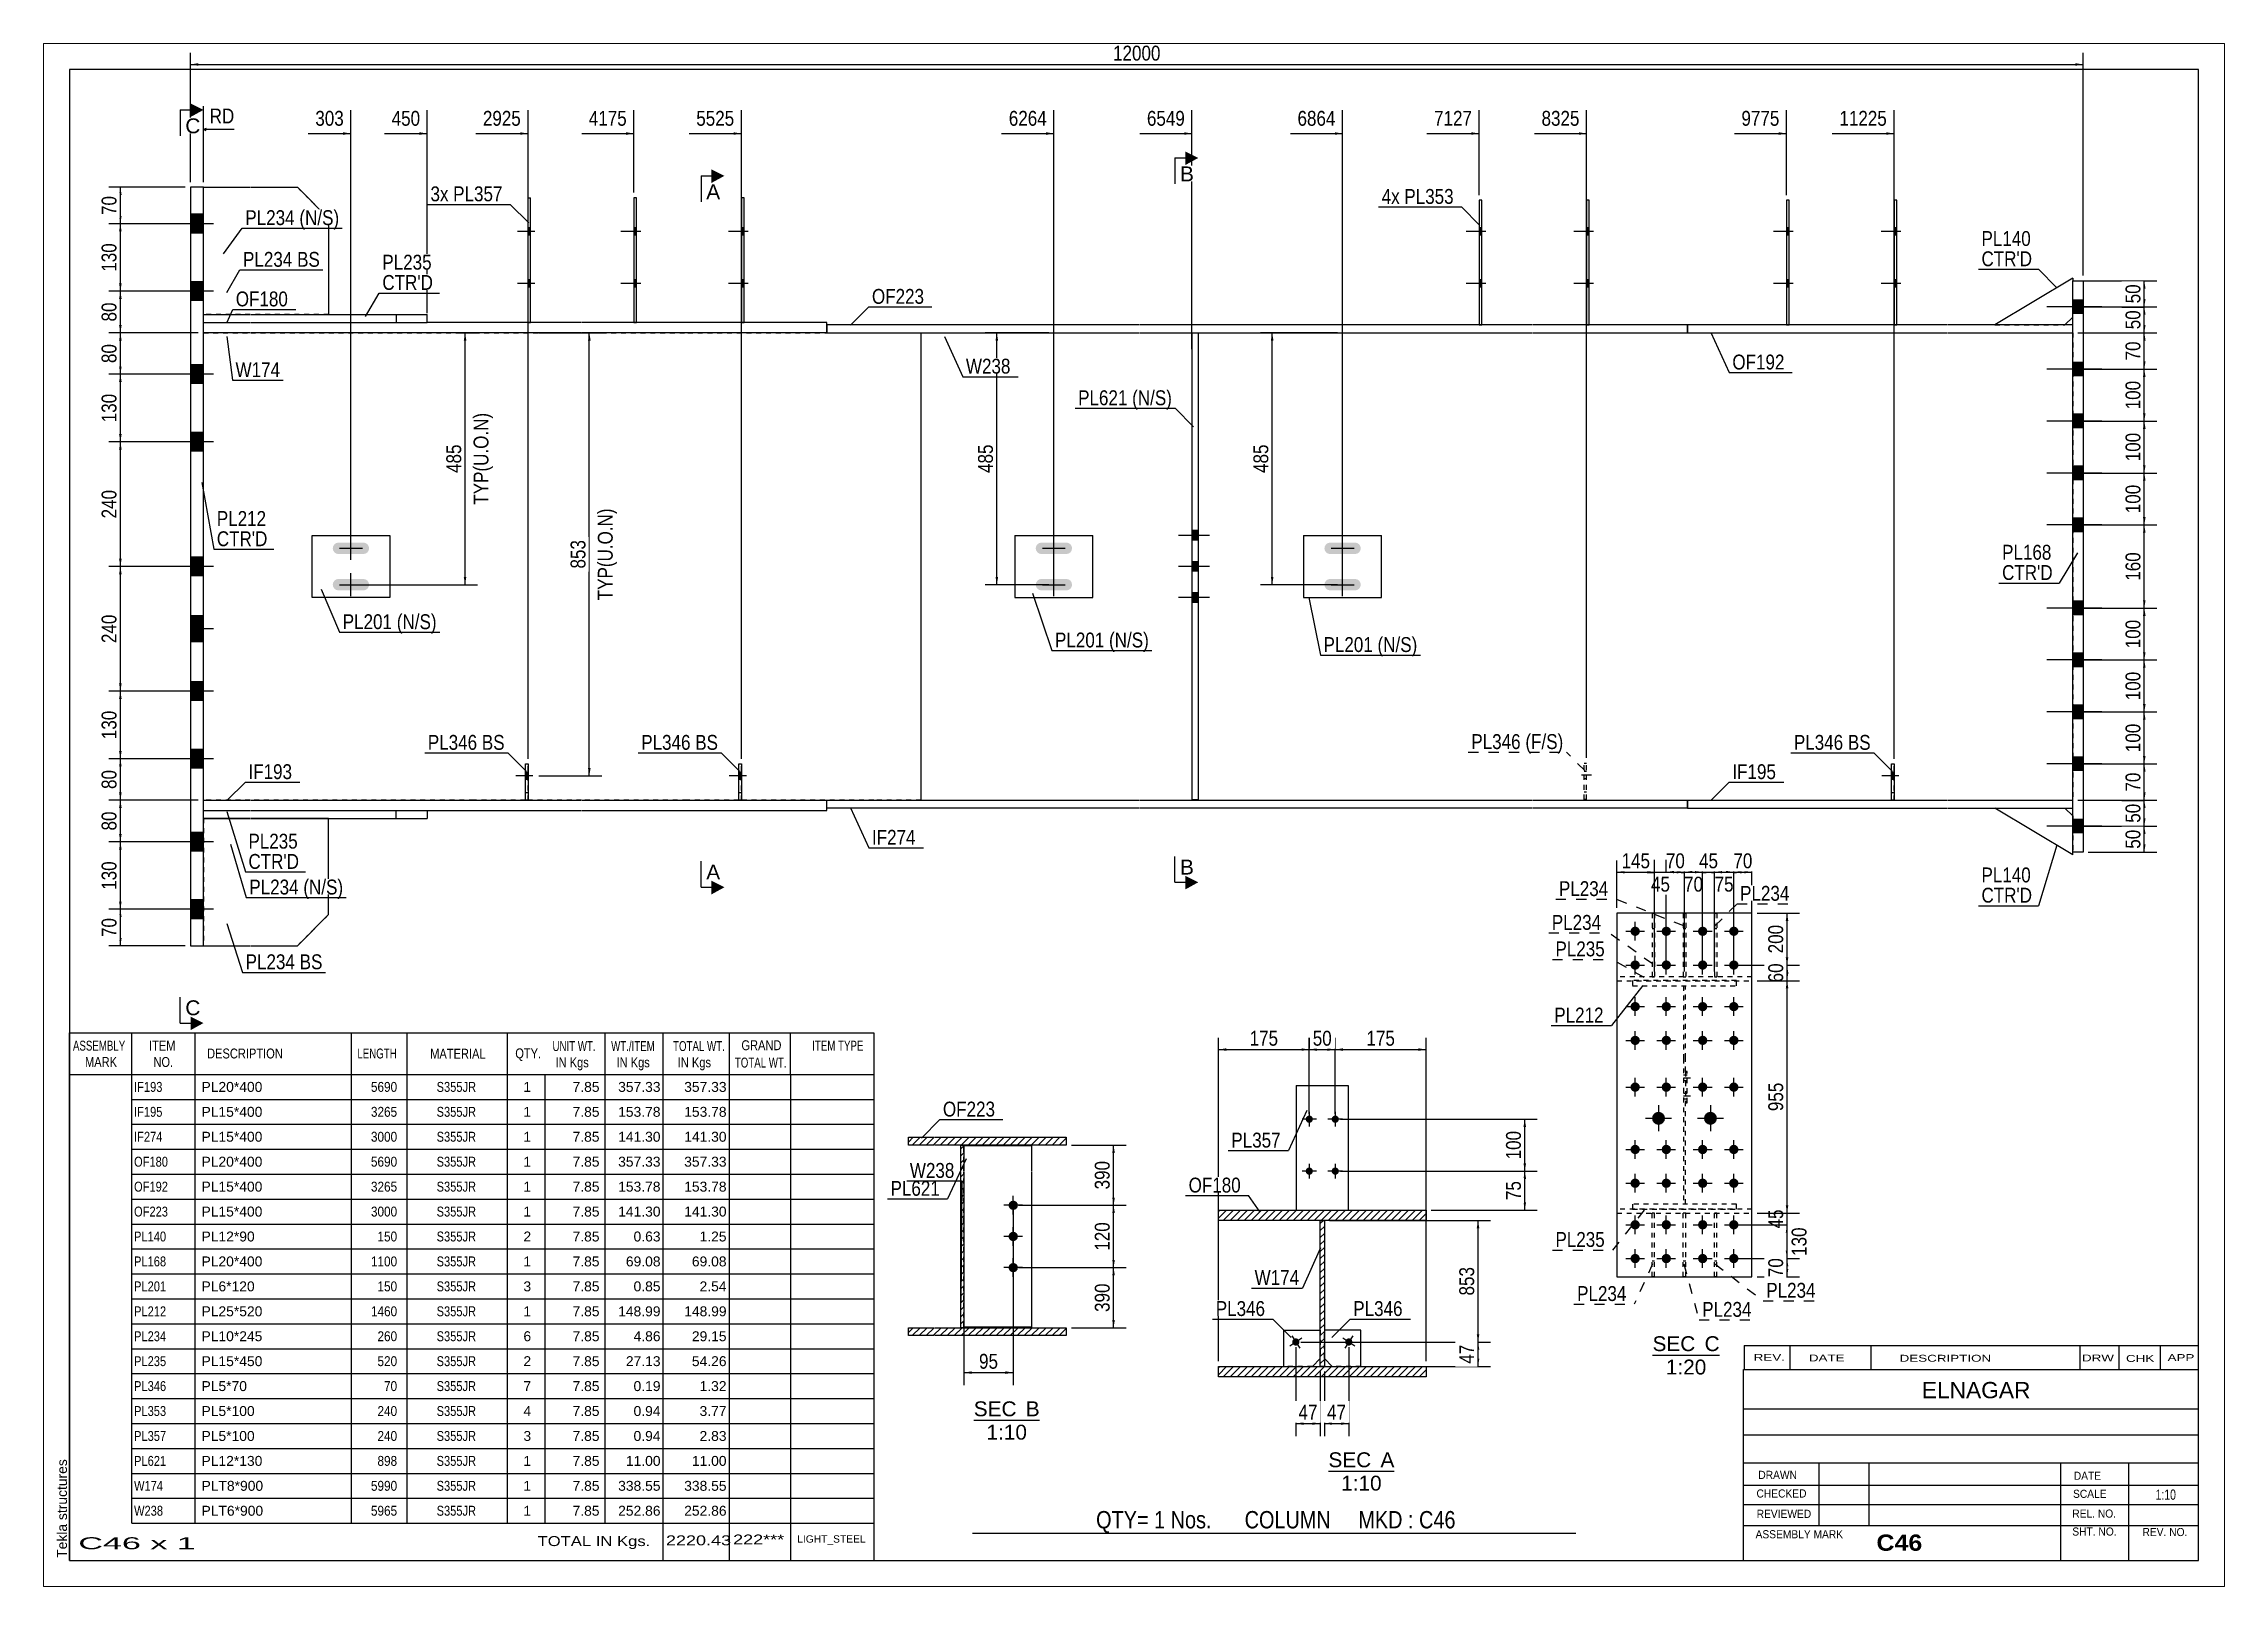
# Paper-space layout 'Layout1' of a CAD drawing. Header units: millimetres. Extents: x 0 to 420, y 0 to 297.
# The model-space entities are those that its viewports show. They can reach past a viewport. Long polylines and large blocks are cut down to what shows.
import ezdxf

# ---------------------------------------------------------------- set-up
doc = ezdxf.new("R2010")
doc.units = ezdxf.units.MM
doc.linetypes.add('DXK_LINE_DOT1', pattern=[1.8814, 0.9407, -0.9407])
doc.linetypes.add('DXK_LINE_DOT2', pattern=[3.9198, 1.9599, -1.9599])
doc.layers.add('Viewport layer', color=7, linetype='Continuous', plot=False)
doc.styles.add('Arial', font='ARIAL.TTF', dxfattribs={"height": 0.2})
doc.styles.add('Arial Bold', font='ARIALBD.TTF', dxfattribs={"height": 0.2})
doc.styles.add('Arial Narrow', font='ARIALN.TTF', dxfattribs={"height": 0.2})

# ---------------------------------------------------------------- blocks, each defined once
blk = doc.blocks.new('Unknown-623355106-1210')
at = {"color": 5, "linetype": 'Continuous'}
for p, q in [((88.21, 130.66), (-321.79, 130.66)), ((-321.79, 130.66), (-321.79, -156.34)), ((88.21, -156.34), (88.21, 130.66)), ((-321.79, -156.34), (88.21, -156.34))]:
    blk.add_line(p, q, dxfattribs=at)
at = {"color": 174, "linetype": 'Continuous', "style": 'Arial'}
blk.add_text('Tekla structures', height=1.9102, rotation=90, dxfattribs=at).set_placement((-322.29, -155.84))
blk = doc.blocks.new('Unknown-623355106-12 - 1475')
at = {"color": 1, "linetype": 'Continuous'}
blk.add_line((-79.34, -139.15), (-66.66, -139.15), dxfattribs=at)
at = {"color": 0, "linetype": 'Continuous'}
blk.add_wipeout([(-71.12, -138.4), (-71.12, -135.4), (-79.34, -135.4), (-79.34, -138.4)], dxfattribs=at)
blk.add_wipeout([(-66.66, -138.4), (-66.66, -135.4), (-69.32, -135.4), (-69.32, -138.4)], dxfattribs=at)
blk.add_wipeout([(-69.11, -142.9), (-69.11, -139.9), (-76.89, -139.9), (-76.89, -142.9)], dxfattribs=at)
at = {"color": 136, "linetype": 'Continuous', "style": 'Arial'}
for s, height, p in [('SEC', 2.865, (-79.34, -138.4)), ('A', 2.87, (-69.32, -138.4)), ('1:10', 2.865, (-76.89, -142.9))]:
    blk.add_text(s, height=height, dxfattribs=at).set_placement(p)
blk = doc.blocks.new('Unknown-623355106-13 - 1256')
at = {"color": 1, "linetype": 'Continuous'}
blk.add_line((-147.65, -129.34), (-134.96, -129.34), dxfattribs=at)
at = {"color": 0, "linetype": 'Continuous'}
blk.add_wipeout([(-139.43, -128.59), (-139.43, -125.59), (-147.65, -125.59), (-147.65, -128.59)], dxfattribs=at)
blk.add_wipeout([(-134.96, -128.59), (-134.96, -125.59), (-137.63, -125.59), (-137.63, -128.59)], dxfattribs=at)
blk.add_wipeout([(-137.41, -133.09), (-137.41, -130.09), (-145.2, -130.09), (-145.2, -133.09)], dxfattribs=at)
at = {"color": 136, "linetype": 'Continuous', "style": 'Arial'}
for s, height, p in [('SEC', 2.865, (-147.65, -128.59)), ('B', 2.87, (-137.63, -128.59)), ('1:10', 2.865, (-145.2, -133.09))]:
    blk.add_text(s, height=height, dxfattribs=at).set_placement(p)
blk = doc.blocks.new('Unknown-623355106-14 - 6671')
at = {"color": 1, "linetype": 'Continuous'}
blk.add_line((-16.92, -116.8), (-4.01, -116.8), dxfattribs=at)
at = {"color": 0, "linetype": 'Continuous'}
blk.add_wipeout([(-8.7, -116.05), (-8.7, -113.05), (-16.92, -113.05), (-16.92, -116.05)], dxfattribs=at)
blk.add_wipeout([(-4.01, -116.05), (-4.01, -113.05), (-6.9, -113.05), (-6.9, -116.05)], dxfattribs=at)
blk.add_wipeout([(-6.58, -120.55), (-6.58, -117.55), (-14.36, -117.55), (-14.36, -120.55)], dxfattribs=at)
at = {"color": 136, "linetype": 'Continuous', "style": 'Arial'}
for s, height, p in [('SEC', 2.865, (-16.92, -116.05)), ('C', 2.87, (-6.9, -116.05)), ('1:20', 2.865, (-14.36, -120.55))]:
    blk.add_text(s, height=height, dxfattribs=at).set_placement(p)
blk = doc.blocks.new('Part-623355106-1955 - 1738')
at = {"color": 2, "linetype": 'Continuous'}
for p, q in [((-212.6, 106), (-213.1, 106)), ((-213.1, 106), (-213.1, 82)), ((-212.6, 82), (-212.6, 106))]:
    blk.add_line(p, q, dxfattribs=at)
at = {"color": 7, "linetype": 'DXK_LINE_DOT1'}
blk.add_line((-213.1, 82), (-212.6, 82), dxfattribs=at)
blk = doc.blocks.new('Part-623355106-2080 - 1738')
at = {"color": 2, "linetype": 'Continuous'}
for p, q in [((-296, 108), (-287, 108)), ((-286.9, 108), (-277.9, 108)), ((-277.9, 108), (-271.9, 102)), ((-271.9, 102), (-271.9, 83.5)), ((-296, 83.5), (-287, 83.5)), ((-286.9, 83.5), (-271.9, 83.5))]:
    blk.add_line(p, q, dxfattribs=at)
at = {"color": 7, "linetype": 'DXK_LINE_DOT1'}
blk.add_line((-296, 83.5), (-296, 108), dxfattribs=at)
blk = doc.blocks.new('Part-623355106-1844 - 1738')
at = {"color": 7, "linetype": 'DXK_LINE_DOT1'}
for p, q in [((-30.11, -9.85), (-30.11, -2.85)), ((-30.11, -2.85), (-29.61, -2.85)), ((-29.61, -9.85), (-29.61, -2.85)), ((-30.11, -8.35), (-29.61, -8.35)), ((-29.61, -9.85), (-30.11, -9.85))]:
    blk.add_line(p, q, dxfattribs=at)
blk = doc.blocks.new('Part-623355106-2102 - 1738')
at = {"color": 7, "linetype": 'DXK_LINE_DOT1'}
for p, q in [((-296, 108), (-287, 108)), ((-286.9, 108), (-277.9, 108)), ((-277.9, 108), (-271.9, 102)), ((-271.9, 102), (-271.9, 83.5)), ((-287, 83.5), (-296, 83.5)), ((-271.9, 83.5), (-286.9, 83.5))]:
    blk.add_line(p, q, dxfattribs=at)
blk = doc.blocks.new('Bolt-623355106-1799 - 1738')
at = {"linetype": 'Continuous'}
for points in [[(-233, 98.8), (-233, 100.2), (-233.5, 100.2), (-233.5, 98.8)], [(-233, 98.8), (-233, 100.2), (-233.5, 100.2), (-233.5, 98.8)], [(-233, 88.8), (-233, 90.2), (-233.5, 90.2), (-233.5, 88.8)], [(-233, 88.8), (-233, 90.2), (-233.5, 90.2), (-233.5, 88.8)]]:
    blk.add_hatch(color=3, dxfattribs=at).paths.add_polyline_path(points)
at = {"color": 3, "linetype": 'Continuous'}
for p, q in [((-232.2, 99.5), (-235.5, 99.5)), ((-232.2, 99.5), (-235.5, 99.5)), ((-233, 100.2), (-233.5, 100.2)), ((-233, 100.2), (-233.5, 100.2)), ((-233, 98.8), (-233.5, 98.8)), ((-233, 98.8), (-233.5, 98.8)), ((-232.2, 89.5), (-235.5, 89.5)), ((-232.2, 89.5), (-235.5, 89.5)), ((-233, 90.2), (-233.5, 90.2)), ((-233, 90.2), (-233.5, 90.2)), ((-233, 88.8), (-233.5, 88.8)), ((-233, 88.8), (-233.5, 88.8))]:
    blk.add_line(p, q, dxfattribs=at)
blk = doc.blocks.new('Bolt-623355106-1785 - 1738')
at = {"linetype": 'Continuous'}
blk.add_hatch(color=3, dxfattribs=at).paths.add_polyline_path([(29.59, -6), (29.59, -4.6), (29.09, -4.6), (29.09, -6)])
at = {"color": 3, "linetype": 'Continuous'}
for p, q in [((30.54, -5.3), (27.24, -5.3)), ((29.59, -4.6), (29.09, -4.6)), ((29.59, -6), (29.09, -6))]:
    blk.add_line(p, q, dxfattribs=at)
blk = doc.blocks.new('Bolt-623355106-1793 - 1738')
at = {"linetype": 'Continuous'}
blk.add_hatch(color=3, dxfattribs=at).paths.add_polyline_path([(-192.4, -6), (-192.4, -4.6), (-192.9, -4.6), (-192.9, -6)])
at = {"color": 3, "linetype": 'Continuous'}
for p, q in [((-191.45, -5.3), (-194.75, -5.3)), ((-192.4, -4.6), (-192.9, -4.6)), ((-192.4, -6), (-192.9, -6))]:
    blk.add_line(p, q, dxfattribs=at)
blk = doc.blocks.new('Bolt-623355106-1786 - 1738')
at = {"color": 3, "linetype": 'DXK_LINE_DOT2'}
for p, q in [((30.54, -5.3), (27.24, -5.3)), ((29.59, -4.6), (29.09, -4.6)), ((29.59, -6), (29.09, -6))]:
    blk.add_line(p, q, dxfattribs=at)
blk = doc.blocks.new('Bolt-623355106-1787 - 1738')
at = {"linetype": 'Continuous'}
for points in [[(-104.42, 40.1), (-104.42, 41.9), (-105.62, 41.9), (-105.62, 40.1)], [(-104.42, 34.1), (-104.42, 35.9), (-105.62, 35.9), (-105.62, 34.1)], [(-104.42, 28.1), (-104.42, 29.9), (-105.62, 29.9), (-105.62, 28.1)]]:
    blk.add_hatch(color=3, dxfattribs=at).paths.add_polyline_path(points)
at = {"color": 3, "linetype": 'Continuous'}
for p, q in [((-102.22, 41), (-108.22, 41)), ((-104.42, 41.9), (-105.62, 41.9)), ((-104.42, 40.1), (-105.62, 40.1)), ((-102.22, 35), (-108.22, 35)), ((-104.42, 35.9), (-105.62, 35.9)), ((-104.42, 34.1), (-105.62, 34.1)), ((-104.42, 29.9), (-105.62, 29.9)), ((-102.22, 29), (-108.22, 29)), ((-104.42, 28.1), (-105.62, 28.1))]:
    blk.add_line(p, q, dxfattribs=at)
blk = doc.blocks.new('Bolt-623355106-1788 - 1738')
at = {"color": 3, "linetype": 'DXK_LINE_DOT2'}
for p, q in [((-28.66, -5.15), (-31.96, -5.15)), ((-29.61, -4.45), (-30.11, -4.45)), ((-29.61, -5.85), (-30.11, -5.85))]:
    blk.add_line(p, q, dxfattribs=at)
blk = doc.blocks.new('Bolt-623355106-1789 - 1738')
at = {"linetype": 'Continuous'}
for points in [[(30.1, 98.8), (30.1, 100.2), (29.6, 100.2), (29.6, 98.8)], [(30.1, 98.8), (30.1, 100.2), (29.6, 100.2), (29.6, 98.8)], [(30.1, 88.8), (30.1, 90.2), (29.6, 90.2), (29.6, 88.8)], [(30.1, 88.8), (30.1, 90.2), (29.6, 90.2), (29.6, 88.8)]]:
    blk.add_hatch(color=3, dxfattribs=at).paths.add_polyline_path(points)
at = {"color": 3, "linetype": 'Continuous'}
for p, q in [((30.9, 99.5), (27.1, 99.5)), ((30.9, 99.5), (27.1, 99.5)), ((30.1, 100.2), (29.6, 100.2)), ((30.1, 100.2), (29.6, 100.2)), ((30.1, 98.8), (29.6, 98.8)), ((30.1, 98.8), (29.6, 98.8)), ((30.9, 89.5), (27.1, 89.5)), ((30.9, 89.5), (27.1, 89.5)), ((30.1, 90.2), (29.6, 90.2)), ((30.1, 90.2), (29.6, 90.2)), ((30.1, 88.8), (29.6, 88.8)), ((30.1, 88.8), (29.6, 88.8))]:
    blk.add_line(p, q, dxfattribs=at)
blk = doc.blocks.new('Part-623355106-1925 - 1738')
at = {"color": 2, "linetype": 'Continuous'}
for p, q in [((9.39, 105.5), (8.89, 105.5)), ((8.89, 105.5), (8.89, 81.5)), ((9.39, 81.5), (9.39, 105.5))]:
    blk.add_line(p, q, dxfattribs=at)
at = {"color": 7, "linetype": 'DXK_LINE_DOT1'}
blk.add_line((8.89, 81.5), (9.39, 81.5), dxfattribs=at)
blk = doc.blocks.new('Bolt-623355106-1797 - 1738')
at = {"linetype": 'Continuous'}
blk.add_hatch(color=3, dxfattribs=at).paths.add_polyline_path([(-233.5, -6), (-233.5, -4.6), (-234, -4.6), (-234, -6)])
at = {"color": 3, "linetype": 'Continuous'}
for p, q in [((-232.55, -5.3), (-235.85, -5.3)), ((-233.5, -4.6), (-234, -4.6)), ((-233.5, -6), (-234, -6))]:
    blk.add_line(p, q, dxfattribs=at)
blk = doc.blocks.new('Bolt-623355106-1790 - 1738')
at = {"linetype": 'Continuous'}
for points in [[(9.39, 98.8), (9.39, 100.2), (8.89, 100.2), (8.89, 98.8)], [(9.39, 98.8), (9.39, 100.2), (8.89, 100.2), (8.89, 98.8)], [(9.39, 88.8), (9.39, 90.2), (8.89, 90.2), (8.89, 88.8)], [(9.39, 88.8), (9.39, 90.2), (8.89, 90.2), (8.89, 88.8)]]:
    blk.add_hatch(color=3, dxfattribs=at).paths.add_polyline_path(points)
at = {"color": 3, "linetype": 'Continuous'}
for p, q in [((10.19, 99.5), (6.39, 99.5)), ((10.19, 99.5), (6.39, 99.5)), ((9.39, 100.2), (8.89, 100.2)), ((9.39, 100.2), (8.89, 100.2)), ((9.39, 98.8), (8.89, 98.8)), ((9.39, 98.8), (8.89, 98.8)), ((10.19, 89.5), (6.39, 89.5)), ((10.19, 89.5), (6.39, 89.5)), ((9.39, 90.2), (8.89, 90.2)), ((9.39, 90.2), (8.89, 90.2)), ((9.39, 88.8), (8.89, 88.8)), ((9.39, 88.8), (8.89, 88.8))]:
    blk.add_line(p, q, dxfattribs=at)
blk = doc.blocks.new('Bolt-623355106-1791 - 1738')
at = {"linetype": 'Continuous'}
for points in [[(-29.11, 98.8), (-29.11, 100.2), (-29.61, 100.2), (-29.61, 98.8)], [(-29.11, 98.8), (-29.11, 100.2), (-29.61, 100.2), (-29.61, 98.8)], [(-29.11, 88.8), (-29.11, 90.2), (-29.61, 90.2), (-29.61, 88.8)], [(-29.11, 88.8), (-29.11, 90.2), (-29.61, 90.2), (-29.61, 88.8)]]:
    blk.add_hatch(color=3, dxfattribs=at).paths.add_polyline_path(points)
at = {"color": 3, "linetype": 'Continuous'}
for p, q in [((-28.31, 99.5), (-32.11, 99.5)), ((-28.31, 99.5), (-32.11, 99.5)), ((-29.11, 100.2), (-29.61, 100.2)), ((-29.11, 100.2), (-29.61, 100.2)), ((-29.11, 98.8), (-29.61, 98.8)), ((-29.11, 98.8), (-29.61, 98.8)), ((-28.31, 89.5), (-32.11, 89.5)), ((-28.31, 89.5), (-32.11, 89.5)), ((-29.11, 90.2), (-29.61, 90.2)), ((-29.11, 90.2), (-29.61, 90.2)), ((-29.11, 88.8), (-29.61, 88.8)), ((-29.11, 88.8), (-29.61, 88.8))]:
    blk.add_line(p, q, dxfattribs=at)
blk = doc.blocks.new('Part-623355106-2053 - 1738')
at = {"color": 2, "linetype": 'Continuous'}
for p, q in [((-10.21, 81.5), (-10.21, 80)), ((-1.21, 81.5), (-10.21, 81.5)), ((-10.21, 80), (-1.21, 80)), ((19.19, 81.5), (-1.11, 81.5)), ((-1.11, 80), (19.19, 80)), ((39.9, 81.5), (19.29, 81.5)), ((19.29, 80), (39.9, 80)), ((64, 81.5), (40, 81.5)), ((40, 80), (64, 80)), ((64, 80), (64, 81.5))]:
    blk.add_line(p, q, dxfattribs=at)
blk = doc.blocks.new('Part-623355106-1920 - 1738')
at = {"color": 2, "linetype": 'Continuous'}
for p, q in [((30.1, 105.5), (29.6, 105.5)), ((29.6, 105.5), (29.6, 81.5)), ((30.1, 81.5), (30.1, 105.5))]:
    blk.add_line(p, q, dxfattribs=at)
at = {"color": 7, "linetype": 'DXK_LINE_DOT1'}
blk.add_line((29.6, 81.5), (30.1, 81.5), dxfattribs=at)
blk = doc.blocks.new('Bolt-623355106-1792 - 1738')
at = {"linetype": 'Continuous'}
for points in [[(-49.81, 98.8), (-49.81, 100.2), (-50.31, 100.2), (-50.31, 98.8)], [(-49.81, 98.8), (-49.81, 100.2), (-50.31, 100.2), (-50.31, 98.8)], [(-49.81, 88.8), (-49.81, 90.2), (-50.31, 90.2), (-50.31, 88.8)], [(-49.81, 88.8), (-49.81, 90.2), (-50.31, 90.2), (-50.31, 88.8)]]:
    blk.add_hatch(color=3, dxfattribs=at).paths.add_polyline_path(points)
at = {"color": 3, "linetype": 'Continuous'}
for p, q in [((-49.01, 99.5), (-52.81, 99.5)), ((-49.01, 99.5), (-52.81, 99.5)), ((-49.81, 100.2), (-50.31, 100.2)), ((-49.81, 100.2), (-50.31, 100.2)), ((-49.81, 98.8), (-50.31, 98.8)), ((-49.81, 98.8), (-50.31, 98.8)), ((-49.01, 89.5), (-52.81, 89.5)), ((-49.01, 89.5), (-52.81, 89.5)), ((-49.81, 90.2), (-50.31, 90.2)), ((-49.81, 90.2), (-50.31, 90.2)), ((-49.81, 88.8), (-50.31, 88.8)), ((-49.81, 88.8), (-50.31, 88.8))]:
    blk.add_line(p, q, dxfattribs=at)
blk = doc.blocks.new('Bolt-623355106-1794 - 1738')
at = {"color": 3, "linetype": 'DXK_LINE_DOT2'}
for p, q in [((-191.45, -5.3), (-194.75, -5.3)), ((-192.4, -4.6), (-192.9, -4.6)), ((-192.4, -6), (-192.9, -6))]:
    blk.add_line(p, q, dxfattribs=at)
blk = doc.blocks.new('Part-623355106-2058 - 1738')
at = {"color": 7, "linetype": 'DXK_LINE_DOT1'}
for p, q in [((-296, 80), (-296, 82)), ((-296, 82), (-287, 82)), ((-286.9, 82), (-252.9, 82))]:
    blk.add_line(p, q, dxfattribs=at)
at = {"color": 2, "linetype": 'Continuous'}
for p, q in [((-287, 80), (-296, 80)), ((-243.9, 80), (-286.9, 80)), ((-243.9, 82), (-252.9, 82)), ((-223.2, 82), (-243.8, 82)), ((-223.2, 80), (-243.8, 80)), ((-202.8, 82), (-223.1, 82)), ((-202.8, 80), (-223.1, 80)), ((-175.92, 82), (-202.7, 82)), ((-175.92, 80), (-202.7, 80)), ((-175.92, 80), (-175.92, 82))]:
    blk.add_line(p, q, dxfattribs=at)
blk = doc.blocks.new('Part-623355106-1987 - 1738')
at = {"color": 2, "linetype": 'Continuous'}
for p, q in [((-10.21, -11.5), (-10.21, -10)), ((-10.21, -10), (-1.21, -10)), ((-10.21, -11.5), (-1.21, -11.5)), ((-1.11, -10), (19.19, -10)), ((-1.11, -11.5), (19.19, -11.5)), ((19.29, -10), (39.9, -10)), ((19.29, -11.5), (39.9, -11.5)), ((40, -10), (64, -10)), ((40, -11.5), (64, -11.5)), ((64, -11.5), (64, -10))]:
    blk.add_line(p, q, dxfattribs=at)
blk = doc.blocks.new('Bolt-623355106-1795 - 1738')
at = {"linetype": 'Continuous'}
for points in [[(-191.89, 98.8), (-191.89, 100.2), (-192.39, 100.2), (-192.39, 98.8)], [(-191.89, 98.8), (-191.89, 100.2), (-192.39, 100.2), (-192.39, 98.8)], [(-191.89, 88.8), (-191.89, 90.2), (-192.39, 90.2), (-192.39, 88.8)], [(-191.89, 88.8), (-191.89, 90.2), (-192.39, 90.2), (-192.39, 88.8)]]:
    blk.add_hatch(color=3, dxfattribs=at).paths.add_polyline_path(points)
at = {"color": 3, "linetype": 'Continuous'}
for p, q in [((-191.09, 99.5), (-194.89, 99.5)), ((-191.09, 99.5), (-194.89, 99.5)), ((-191.89, 100.2), (-192.39, 100.2)), ((-191.89, 100.2), (-192.39, 100.2)), ((-191.89, 98.8), (-192.39, 98.8)), ((-191.89, 98.8), (-192.39, 98.8)), ((-191.09, 89.5), (-194.89, 89.5)), ((-191.09, 89.5), (-194.89, 89.5)), ((-191.89, 90.2), (-192.39, 90.2)), ((-191.89, 90.2), (-192.39, 90.2)), ((-191.89, 88.8), (-192.39, 88.8)), ((-191.89, 88.8), (-192.39, 88.8))]:
    blk.add_line(p, q, dxfattribs=at)
blk = doc.blocks.new('Part-623355106-2129 - 1738')
at = {"color": 2, "linetype": 'Continuous'}
for p, q in [((-287, -13.5), (-296, -13.5)), ((-271.9, -13.5), (-286.9, -13.5)), ((-271.9, -32), (-271.9, -13.5)), ((-277.9, -38), (-271.9, -32)), ((-296, -38), (-287, -38)), ((-286.9, -38), (-277.9, -38))]:
    blk.add_line(p, q, dxfattribs=at)
at = {"color": 7, "linetype": 'DXK_LINE_DOT1'}
blk.add_line((-296, -13.5), (-296, -38), dxfattribs=at)
blk = doc.blocks.new('Bolt-623355106-1796 - 1738')
at = {"linetype": 'Continuous'}
for points in [[(-212.6, 98.8), (-212.6, 100.2), (-213.1, 100.2), (-213.1, 98.8)], [(-212.6, 98.8), (-212.6, 100.2), (-213.1, 100.2), (-213.1, 98.8)], [(-212.6, 88.8), (-212.6, 90.2), (-213.1, 90.2), (-213.1, 88.8)], [(-212.6, 88.8), (-212.6, 90.2), (-213.1, 90.2), (-213.1, 88.8)]]:
    blk.add_hatch(color=3, dxfattribs=at).paths.add_polyline_path(points)
at = {"color": 3, "linetype": 'Continuous'}
for p, q in [((-211.8, 99.5), (-215.6, 99.5)), ((-211.8, 99.5), (-215.6, 99.5)), ((-212.6, 100.2), (-213.1, 100.2)), ((-212.6, 100.2), (-213.1, 100.2)), ((-212.6, 98.8), (-213.1, 98.8)), ((-212.6, 98.8), (-213.1, 98.8)), ((-211.8, 89.5), (-215.6, 89.5)), ((-211.8, 89.5), (-215.6, 89.5)), ((-212.6, 90.2), (-213.1, 90.2)), ((-212.6, 90.2), (-213.1, 90.2)), ((-212.6, 88.8), (-213.1, 88.8)), ((-212.6, 88.8), (-213.1, 88.8))]:
    blk.add_line(p, q, dxfattribs=at)
blk = doc.blocks.new('Bolt-623355106-1798 - 1738')
at = {"color": 3, "linetype": 'DXK_LINE_DOT2'}
for p, q in [((-232.55, -5.3), (-235.85, -5.3)), ((-233.5, -4.6), (-234, -4.6)), ((-233.5, -6), (-234, -6))]:
    blk.add_line(p, q, dxfattribs=at)
blk = doc.blocks.new('Bolt-623355106-1800 - 1738')
at = {"linetype": 'Continuous'}
for points in [[(-129.04, 37.72), (-128.8, 38.08), (-128.72, 38.5), (-128.8, 38.92), (-129.04, 39.28), (-129.39, 39.52), (-129.82, 39.6), (-134.62, 39.6), (-135.04, 39.52), (-135.39, 39.28), (-135.63, 38.92), (-135.72, 38.5), (-135.63, 38.08), (-135.39, 37.72), (-135.04, 37.48), (-134.62, 37.4), (-129.82, 37.4), (-129.39, 37.48)], [(-129.04, 30.72), (-128.8, 31.08), (-128.72, 31.5), (-128.8, 31.92), (-129.04, 32.28), (-129.39, 32.52), (-129.82, 32.6), (-134.62, 32.6), (-135.04, 32.52), (-135.39, 32.28), (-135.63, 31.92), (-135.72, 31.5), (-135.63, 31.08), (-135.39, 30.72), (-135.04, 30.48), (-134.62, 30.4), (-129.82, 30.4), (-129.39, 30.48)]]:
    blk.add_hatch(color=3, dxfattribs=at).paths.add_polyline_path(points)
at = {"color": 3, "linetype": 'Continuous'}
for p, q in [((-134.42, 38.5), (-130.02, 38.5)), ((-132.22, 36.3), (-132.22, 40.7)), ((-132.22, 29.3), (-132.22, 33.7)), ((-134.42, 31.5), (-130.02, 31.5))]:
    blk.add_line(p, q, dxfattribs=at)
blk = doc.blocks.new('Part-623355106-1950 - 1738')
at = {"color": 2, "linetype": 'Continuous'}
for p, q in [((-191.89, 106), (-192.39, 106)), ((-192.39, 106), (-192.39, 82)), ((-191.89, 82), (-191.89, 106))]:
    blk.add_line(p, q, dxfattribs=at)
at = {"color": 7, "linetype": 'DXK_LINE_DOT1'}
blk.add_line((-192.39, 82), (-191.89, 82), dxfattribs=at)
blk = doc.blocks.new('Part-623355106-1822 - 1738')
at = {"color": 7, "linetype": 'DXK_LINE_DOT1'}
for p, q in [((29.09, -10), (29.09, -3)), ((29.09, -3), (29.59, -3)), ((29.59, -10), (29.59, -3)), ((29.09, -8.5), (29.59, -8.5)), ((29.59, -10), (29.09, -10))]:
    blk.add_line(p, q, dxfattribs=at)
blk = doc.blocks.new('Part-623355106-1930 - 1738')
at = {"color": 2, "linetype": 'Continuous'}
for p, q in [((-29.11, 105.5), (-29.61, 105.5)), ((-29.61, 105.5), (-29.61, 81.5)), ((-29.11, 81.5), (-29.11, 105.5))]:
    blk.add_line(p, q, dxfattribs=at)
at = {"color": 7, "linetype": 'DXK_LINE_DOT1'}
blk.add_line((-29.61, 81.5), (-29.11, 81.5), dxfattribs=at)
blk = doc.blocks.new('Part-623355106-1866 - 1738')
at = {"color": 2, "linetype": 'Continuous'}
for p, q in [((-104.42, 79.9), (-105.62, 79.9)), ((-105.62, 79.9), (-105.62, -9.9)), ((-104.42, 79.9), (-104.42, -9.9)), ((-104.42, -9.9), (-105.62, -9.9))]:
    blk.add_line(p, q, dxfattribs=at)
blk = doc.blocks.new('Part-623355106-1888 - 1738')
at = {"color": 2, "linetype": 'Continuous'}
for p, q in [((-84.12, 41), (-69.11, 41)), ((-84.12, 41), (-84.12, 29)), ((-69.11, 29), (-69.11, 41)), ((-84.12, 29), (-69.11, 29))]:
    blk.add_line(p, q, dxfattribs=at)
blk = doc.blocks.new('Part-623355106-1893 - 1738')
at = {"color": 2, "linetype": 'Continuous'}
for p, q in [((-139.72, 41), (-124.72, 41)), ((-139.72, 41), (-139.72, 29)), ((-124.72, 29), (-124.72, 41)), ((-139.72, 29), (-124.72, 29))]:
    blk.add_line(p, q, dxfattribs=at)
blk = doc.blocks.new('Part-623355106-1898 - 1738')
at = {"color": 2, "linetype": 'Continuous'}
for p, q in [((-275.1, 41), (-260.1, 41)), ((-275.1, 29), (-275.1, 41)), ((-260.1, 41), (-260.1, 29)), ((-260.1, 29), (-275.1, 29))]:
    blk.add_line(p, q, dxfattribs=at)
blk = doc.blocks.new('Part-623355106-1935 - 1738')
at = {"color": 2, "linetype": 'Continuous'}
for p, q in [((-49.81, 105.5), (-50.31, 105.5)), ((-50.31, 105.5), (-50.31, 81.5)), ((-49.81, 81.5), (-49.81, 105.5))]:
    blk.add_line(p, q, dxfattribs=at)
at = {"color": 7, "linetype": 'DXK_LINE_DOT1'}
blk.add_line((-50.31, 81.5), (-49.81, 81.5), dxfattribs=at)
blk = doc.blocks.new('Part-623355106-1940 - 1738')
at = {"color": 2, "linetype": 'Continuous'}
for p, q in [((-192.9, -10), (-192.9, -3)), ((-192.9, -3), (-192.4, -3)), ((-192.4, -3), (-192.4, -10))]:
    blk.add_line(p, q, dxfattribs=at)
at = {"color": 7, "linetype": 'DXK_LINE_DOT1'}
for p, q in [((-192.9, -8.5), (-192.4, -8.5)), ((-192.4, -10), (-192.9, -10))]:
    blk.add_line(p, q, dxfattribs=at)
blk = doc.blocks.new('Part-623355106-2009 - 1738')
at = {"color": 2, "linetype": 'Continuous'}
for p, q in [((-296, -10), (-287, -10)), ((-286.9, -10), (-243.9, -10)), ((-252.9, -12), (-243.9, -12)), ((-243.8, -10), (-223.2, -10)), ((-243.8, -12), (-223.2, -12)), ((-223.1, -10), (-202.8, -10)), ((-223.1, -12), (-202.8, -12)), ((-202.7, -10), (-175.92, -10)), ((-202.7, -12), (-175.92, -12)), ((-175.92, -12), (-175.92, -10))]:
    blk.add_line(p, q, dxfattribs=at)
at = {"color": 7, "linetype": 'DXK_LINE_DOT1'}
for p, q in [((-296, -12), (-296, -10)), ((-296, -12), (-287, -12)), ((-286.9, -12), (-252.9, -12))]:
    blk.add_line(p, q, dxfattribs=at)
blk = doc.blocks.new('Part-623355106-1945 - 1738')
at = {"color": 7, "linetype": 'DXK_LINE_DOT1'}
for p, q in [((-192.9, -10), (-192.9, -3)), ((-192.9, -3), (-192.4, -3)), ((-192.4, -10), (-192.4, -3))]:
    blk.add_line(p, q, dxfattribs=at)
blk = doc.blocks.new('Part-623355106-1960 - 1738')
at = {"color": 2, "linetype": 'Continuous'}
for p, q in [((-234, -10), (-234, -3)), ((-234, -3), (-233.5, -3)), ((-233.5, -3), (-233.5, -10))]:
    blk.add_line(p, q, dxfattribs=at)
at = {"color": 7, "linetype": 'DXK_LINE_DOT1'}
for p, q in [((-234, -8.5), (-233.5, -8.5)), ((-233.5, -10), (-234, -10))]:
    blk.add_line(p, q, dxfattribs=at)
blk = doc.blocks.new('Part-623355106-1965 - 1738')
at = {"color": 7, "linetype": 'DXK_LINE_DOT1'}
for p, q in [((-234, -10), (-234, -3)), ((-234, -3), (-233.5, -3)), ((-233.5, -10), (-233.5, -3))]:
    blk.add_line(p, q, dxfattribs=at)
blk = doc.blocks.new('Part-623355106-2031 - 1738')
at = {"color": 7, "linetype": 'DXK_LINE_DOT1'}
for p, q in [((-157.82, 80), (-157.82, -10)), ((-157.82, 80), (-148.82, 80)), ((-148.72, 80), (-115.72, 80)), ((-115.62, 80), (-93.22, 80)), ((-93.12, 80), (-40.01, 80)), ((-39.91, 80), (-19.31, 80)), ((-19.21, 80), (-1.21, 80)), ((-1.11, 80), (19.19, 80)), ((19.29, 80), (39.9, 80)), ((40, 80), (64, 80)), ((64, 80), (64, -10)), ((-157.82, -10), (-148.82, -10)), ((-148.72, -10), (-115.72, -10)), ((-115.62, -10), (-93.22, -10)), ((-93.12, -10), (-40.01, -10)), ((-39.91, -10), (-19.31, -10)), ((-19.21, -10), (-1.21, -10)), ((-1.11, -10), (19.19, -10)), ((19.29, -10), (29.09, -10)), ((29.59, -10), (39.9, -10)), ((40, -10), (64, -10))]:
    blk.add_line(p, q, dxfattribs=at)
blk = doc.blocks.new('Part-623355106-2134 - 1738')
at = {"color": 7, "linetype": 'DXK_LINE_DOT1'}
for p, q in [((-287, -13.5), (-296, -13.5)), ((-271.9, -13.5), (-286.9, -13.5)), ((-271.9, -32), (-271.9, -13.5)), ((-277.9, -38), (-271.9, -32)), ((-296, -38), (-287, -38)), ((-286.9, -38), (-277.9, -38))]:
    blk.add_line(p, q, dxfattribs=at)
blk = doc.blocks.new('Part-623355106-2316 - 1738')
at = {"color": 2, "linetype": 'Continuous'}
for p, q in [((-296, 81.99), (-296, 83.49)), ((-296, 83.49), (-287, 83.49)), ((-296, 81.99), (-287, 81.99)), ((-286.9, 83.49), (-252.9, 83.49)), ((-286.9, 81.99), (-252.9, 81.99)), ((-258.9, 83.49), (-258.9, 81.99)), ((-252.9, 81.99), (-252.9, 83.49))]:
    blk.add_line(p, q, dxfattribs=at)
blk = doc.blocks.new('Part-623355106-2187 - 1738')
at = {"color": 2, "linetype": 'Continuous'}
for p, q in [((-296, -13.49), (-296, -11.99)), ((-296, -11.99), (-287, -11.99)), ((-286.9, -11.99), (-252.9, -11.99)), ((-258.9, -13.49), (-258.9, -11.99)), ((-252.9, -11.99), (-252.9, -13.49)), ((-296, -13.49), (-287, -13.49)), ((-286.9, -13.49), (-252.9, -13.49))]:
    blk.add_line(p, q, dxfattribs=at)
blk = doc.blocks.new('Part-623355106-2214 - 1738')
at = {"color": 2, "linetype": 'Continuous'}
for p, q in [((-175.92, 81.5), (-175.92, 80)), ((-166.92, 81.5), (-175.92, 81.5)), ((-175.92, 80), (-166.92, 80)), ((-148.82, 81.5), (-166.82, 81.5)), ((-166.82, 80), (-148.82, 80)), ((-115.72, 81.5), (-148.72, 81.5)), ((-148.72, 80), (-115.72, 80)), ((-93.22, 81.5), (-115.62, 81.5)), ((-115.62, 80), (-93.22, 80)), ((-40.01, 81.5), (-93.12, 81.5)), ((-93.12, 80), (-40.01, 80)), ((-19.31, 81.5), (-39.91, 81.5)), ((-39.91, 80), (-19.31, 80)), ((-10.21, 81.5), (-19.21, 81.5)), ((-19.21, 80), (-10.21, 80)), ((-10.21, 80), (-10.21, 81.5))]:
    blk.add_line(p, q, dxfattribs=at)
blk = doc.blocks.new('Part-623355106-2236 - 1738')
at = {"color": 2, "linetype": 'Continuous'}
for p, q in [((-175.92, -11.5), (-175.92, -10)), ((-175.92, -10), (-166.92, -10)), ((-166.92, -11.5), (-175.92, -11.5)), ((-166.82, -10), (-148.82, -10)), ((-148.82, -11.5), (-166.82, -11.5)), ((-148.72, -10), (-115.72, -10)), ((-115.72, -11.5), (-148.72, -11.5)), ((-115.62, -10), (-93.22, -10)), ((-93.22, -11.5), (-115.62, -11.5)), ((-93.12, -10), (-40.01, -10)), ((-40.01, -11.5), (-93.12, -11.5)), ((-39.91, -10), (-19.31, -10)), ((-19.31, -11.5), (-39.91, -11.5)), ((-19.21, -10), (-10.21, -10)), ((-10.21, -11.5), (-19.21, -11.5)), ((-10.21, -10), (-10.21, -11.5))]:
    blk.add_line(p, q, dxfattribs=at)
blk = doc.blocks.new('Part-623355106-2265 - 1738')
at = {"color": 2, "linetype": 'Continuous'}
for p, q in [((64, 90), (66, 90)), ((64, -20), (64, 90)), ((66, 90), (66, -20)), ((66, -20), (64, -20))]:
    blk.add_line(p, q, dxfattribs=at)
blk = doc.blocks.new('Part-623355106-2294 - 1738')
at = {"color": 2, "linetype": 'Continuous'}
for p, q in [((64, 90.5), (49, 81.5)), ((64, 90.5), (64, 90)), ((62.5, 81.5), (64, 83))]:
    blk.add_line(p, q, dxfattribs=at)
at = {"color": 7, "linetype": 'DXK_LINE_DOT1'}
for p, q in [((64, 83), (64, 90)), ((49, 81.5), (62.5, 81.5))]:
    blk.add_line(p, q, dxfattribs=at)
blk = doc.blocks.new('Part-623355106-2299 - 1738')
at = {"color": 2, "linetype": 'Continuous'}
for p, q in [((64, -20.5), (49, -11.5)), ((62.5, -11.5), (64, -13)), ((64, -20.5), (64, -20))]:
    blk.add_line(p, q, dxfattribs=at)
at = {"color": 7, "linetype": 'DXK_LINE_DOT1'}
for p, q in [((49, -11.5), (62.5, -11.5)), ((64, -13), (64, -20))]:
    blk.add_line(p, q, dxfattribs=at)
blk = doc.blocks.new('Part-623355106-2304 - 1738')
at = {"color": 2, "linetype": 'Continuous'}
for p, q in [((29.09, -10), (29.09, -3)), ((29.09, -3), (29.59, -3)), ((29.59, -3), (29.59, -10))]:
    blk.add_line(p, q, dxfattribs=at)
blk = doc.blocks.new('Bolt-623355106-2305 - 1738')
at = {"linetype": 'Continuous'}
for points in [[(-73.44, 37.72), (-73.2, 38.08), (-73.11, 38.5), (-73.2, 38.92), (-73.44, 39.28), (-73.79, 39.52), (-74.21, 39.6), (-79.01, 39.6), (-79.44, 39.52), (-79.79, 39.28), (-80.03, 38.92), (-80.11, 38.5), (-80.03, 38.08), (-79.79, 37.72), (-79.44, 37.48), (-79.01, 37.4), (-74.21, 37.4), (-73.79, 37.48)], [(-73.44, 30.72), (-73.2, 31.08), (-73.11, 31.5), (-73.2, 31.92), (-73.44, 32.28), (-73.79, 32.52), (-74.21, 32.6), (-79.01, 32.6), (-79.44, 32.52), (-79.79, 32.28), (-80.03, 31.92), (-80.11, 31.5), (-80.03, 31.08), (-79.79, 30.72), (-79.44, 30.48), (-79.01, 30.4), (-74.21, 30.4), (-73.79, 30.48)]]:
    blk.add_hatch(color=3, dxfattribs=at).paths.add_polyline_path(points)
at = {"color": 3, "linetype": 'Continuous'}
for p, q in [((-78.81, 38.5), (-74.41, 38.5)), ((-76.61, 36.3), (-76.61, 40.7)), ((-76.61, 29.3), (-76.61, 33.7)), ((-78.81, 31.5), (-74.41, 31.5))]:
    blk.add_line(p, q, dxfattribs=at)
blk = doc.blocks.new('Bolt-623355106-2306 - 1738')
at = {"linetype": 'Continuous'}
for points in [[(-264.42, 37.72), (-264.19, 38.08), (-264.1, 38.5), (-264.19, 38.92), (-264.42, 39.28), (-264.78, 39.52), (-265.2, 39.6), (-270, 39.6), (-270.42, 39.52), (-270.78, 39.28), (-271.02, 38.92), (-271.1, 38.5), (-271.02, 38.08), (-270.78, 37.72), (-270.42, 37.48), (-270, 37.4), (-265.2, 37.4), (-264.78, 37.48)], [(-264.42, 30.72), (-264.19, 31.08), (-264.1, 31.5), (-264.19, 31.92), (-264.42, 32.28), (-264.78, 32.52), (-265.2, 32.6), (-270, 32.6), (-270.42, 32.52), (-270.78, 32.28), (-271.02, 31.92), (-271.1, 31.5), (-271.02, 31.08), (-270.78, 30.72), (-270.42, 30.48), (-270, 30.4), (-265.2, 30.4), (-264.78, 30.48)]]:
    blk.add_hatch(color=3, dxfattribs=at).paths.add_polyline_path(points)
at = {"color": 3, "linetype": 'Continuous'}
for p, q in [((-269.8, 38.5), (-265.4, 38.5)), ((-267.6, 36.3), (-267.6, 40.7)), ((-267.6, 29.3), (-267.6, 33.7)), ((-269.8, 31.5), (-265.4, 31.5))]:
    blk.add_line(p, q, dxfattribs=at)
blk = doc.blocks.new('Part-623355106-2311 - 1738')
at = {"color": 2, "linetype": 'Continuous'}
for p, q in [((-233.5, 82), (-233.5, 106)), ((-233.5, 106), (-233, 106)), ((-233, 82), (-233, 106))]:
    blk.add_line(p, q, dxfattribs=at)
at = {"color": 7, "linetype": 'DXK_LINE_DOT1'}
blk.add_line((-233.5, 82), (-233, 82), dxfattribs=at)
blk = doc.blocks.new('Bolt-623355106-2317 - 1738')
at = {"linetype": 'Continuous'}
for points in [[(-298.5, 102.8), (-298.5, 99.2), (-296, 99.2), (-296, 102.8)], [(-298.5, 102.8), (-298.5, 99.2), (-296, 99.2), (-296, 102.8)], [(-298.5, 102.8), (-298.5, 99.2), (-296, 99.2), (-296, 102.8)], [(-298.5, 102.8), (-298.5, 99.2), (-296, 99.2), (-296, 102.8)], [(-298.5, 89.8), (-298.5, 86.2), (-296, 86.2), (-296, 89.8)], [(-298.5, 89.8), (-298.5, 86.2), (-296, 86.2), (-296, 89.8)], [(-298.5, 89.8), (-298.5, 86.2), (-296, 86.2), (-296, 89.8)], [(-298.5, 89.8), (-298.5, 86.2), (-296, 86.2), (-296, 89.8)], [(-298.5, 73.8), (-298.5, 70.2), (-296, 70.2), (-296, 73.8)], [(-298.5, 73.8), (-298.5, 70.2), (-296, 70.2), (-296, 73.8)], [(-298.5, 73.8), (-298.5, 70.2), (-296, 70.2), (-296, 73.8)], [(-298.5, 73.8), (-298.5, 70.2), (-296, 70.2), (-296, 73.8)], [(-298.5, 60.8), (-298.5, 57.2), (-296, 57.2), (-296, 60.8)], [(-298.5, 60.8), (-298.5, 57.2), (-296, 57.2), (-296, 60.8)], [(-298.5, 60.8), (-298.5, 57.2), (-296, 57.2), (-296, 60.8)], [(-298.5, 60.8), (-298.5, 57.2), (-296, 57.2), (-296, 60.8)], [(-298.5, 36.8), (-298.5, 33.2), (-296, 33.2), (-296, 36.8)], [(-298.5, 36.8), (-298.5, 33.2), (-296, 33.2), (-296, 36.8)], [(-298.5, 36.8), (-298.5, 33.2), (-296, 33.2), (-296, 36.8)], [(-298.5, 36.8), (-298.5, 33.2), (-296, 33.2), (-296, 36.8)], [(-298.5, 12.8), (-298.5, 9.2), (-296, 9.2), (-296, 12.8)], [(-298.5, 12.8), (-298.5, 9.2), (-296, 9.2), (-296, 12.8)], [(-298.5, 12.8), (-298.5, 9.2), (-296, 9.2), (-296, 12.8)], [(-298.5, 12.8), (-298.5, 9.2), (-296, 9.2), (-296, 12.8)], [(-298.5, -0.2), (-298.5, -3.8), (-296, -3.8), (-296, -0.2)], [(-298.5, -0.2), (-298.5, -3.8), (-296, -3.8), (-296, -0.2)], [(-298.5, -0.2), (-298.5, -3.8), (-296, -3.8), (-296, -0.2)], [(-298.5, -0.2), (-298.5, -3.8), (-296, -3.8), (-296, -0.2)], [(-298.5, -16.2), (-298.5, -19.8), (-296, -19.8), (-296, -16.2)], [(-298.5, -16.2), (-298.5, -19.8), (-296, -19.8), (-296, -16.2)], [(-298.5, -16.2), (-298.5, -19.8), (-296, -19.8), (-296, -16.2)], [(-298.5, -16.2), (-298.5, -19.8), (-296, -19.8), (-296, -16.2)], [(-298.5, -29.2), (-298.5, -32.8), (-296, -32.8), (-296, -29.2)], [(-298.5, -29.2), (-298.5, -32.8), (-296, -32.8), (-296, -29.2)], [(-298.5, -29.2), (-298.5, -32.8), (-296, -32.8), (-296, -29.2)], [(-298.5, -29.2), (-298.5, -32.8), (-296, -32.8), (-296, -29.2)]]:
    blk.add_hatch(color=3, dxfattribs=at).paths.add_polyline_path(points)
at = {"color": 3, "linetype": 'Continuous'}
for p, q in [((-296, 102.8), (-298.5, 102.8)), ((-296, 102.8), (-298.5, 102.8)), ((-296, 102.8), (-298.5, 102.8)), ((-296, 102.8), (-298.5, 102.8)), ((-294.1, 101), (-298.5, 101)), ((-294.1, 101), (-298.5, 101)), ((-294.1, 101), (-298.5, 101)), ((-294.1, 101), (-298.5, 101)), ((-296, 99.2), (-298.5, 99.2)), ((-296, 99.2), (-298.5, 99.2)), ((-296, 99.2), (-298.5, 99.2)), ((-296, 99.2), (-298.5, 99.2)), ((-296, 89.8), (-298.5, 89.8)), ((-296, 89.8), (-298.5, 89.8)), ((-296, 89.8), (-298.5, 89.8)), ((-296, 89.8), (-298.5, 89.8)), ((-294.1, 88), (-298.5, 88)), ((-294.1, 88), (-298.5, 88)), ((-294.1, 88), (-298.5, 88)), ((-294.1, 88), (-298.5, 88)), ((-296, 86.2), (-298.5, 86.2)), ((-296, 86.2), (-298.5, 86.2)), ((-296, 86.2), (-298.5, 86.2)), ((-296, 86.2), (-298.5, 86.2)), ((-296, 73.8), (-298.5, 73.8)), ((-296, 73.8), (-298.5, 73.8)), ((-296, 73.8), (-298.5, 73.8)), ((-296, 73.8), (-298.5, 73.8)), ((-294.1, 72), (-298.5, 72)), ((-294.1, 72), (-298.5, 72)), ((-294.1, 72), (-298.5, 72)), ((-294.1, 72), (-298.5, 72)), ((-296, 70.2), (-298.5, 70.2)), ((-296, 70.2), (-298.5, 70.2)), ((-296, 70.2), (-298.5, 70.2)), ((-296, 70.2), (-298.5, 70.2)), ((-296, 60.8), (-298.5, 60.8)), ((-296, 60.8), (-298.5, 60.8)), ((-296, 60.8), (-298.5, 60.8)), ((-296, 60.8), (-298.5, 60.8)), ((-294.1, 59), (-298.5, 59)), ((-294.1, 59), (-298.5, 59)), ((-294.1, 59), (-298.5, 59)), ((-294.1, 59), (-298.5, 59)), ((-296, 57.2), (-298.5, 57.2)), ((-296, 57.2), (-298.5, 57.2)), ((-296, 57.2), (-298.5, 57.2)), ((-296, 57.2), (-298.5, 57.2)), ((-296, 36.8), (-298.5, 36.8)), ((-296, 36.8), (-298.5, 36.8)), ((-296, 36.8), (-298.5, 36.8)), ((-296, 36.8), (-298.5, 36.8)), ((-294.1, 35), (-298.5, 35)), ((-294.1, 35), (-298.5, 35)), ((-294.1, 35), (-298.5, 35)), ((-294.1, 35), (-298.5, 35)), ((-296, 33.2), (-298.5, 33.2)), ((-296, 33.2), (-298.5, 33.2)), ((-296, 33.2), (-298.5, 33.2)), ((-296, 33.2), (-298.5, 33.2)), ((-296, 12.8), (-298.5, 12.8)), ((-296, 12.8), (-298.5, 12.8)), ((-296, 12.8), (-298.5, 12.8)), ((-296, 12.8), (-298.5, 12.8)), ((-294.1, 11), (-298.5, 11)), ((-294.1, 11), (-298.5, 11)), ((-294.1, 11), (-298.5, 11)), ((-294.1, 11), (-298.5, 11)), ((-296, 9.2), (-298.5, 9.2)), ((-296, 9.2), (-298.5, 9.2)), ((-296, 9.2), (-298.5, 9.2)), ((-296, 9.2), (-298.5, 9.2)), ((-296, -0.2), (-298.5, -0.2)), ((-296, -0.2), (-298.5, -0.2)), ((-296, -0.2), (-298.5, -0.2)), ((-296, -0.2), (-298.5, -0.2)), ((-294.1, -2), (-298.5, -2)), ((-294.1, -2), (-298.5, -2)), ((-294.1, -2), (-298.5, -2)), ((-294.1, -2), (-298.5, -2)), ((-296, -3.8), (-298.5, -3.8)), ((-296, -3.8), (-298.5, -3.8)), ((-296, -3.8), (-298.5, -3.8)), ((-296, -3.8), (-298.5, -3.8)), ((-296, -16.2), (-298.5, -16.2)), ((-296, -16.2), (-298.5, -16.2)), ((-296, -16.2), (-298.5, -16.2)), ((-296, -16.2), (-298.5, -16.2)), ((-294.1, -18), (-298.5, -18)), ((-294.1, -18), (-298.5, -18)), ((-294.1, -18), (-298.5, -18)), ((-294.1, -18), (-298.5, -18)), ((-296, -19.8), (-298.5, -19.8)), ((-296, -19.8), (-298.5, -19.8)), ((-296, -19.8), (-298.5, -19.8)), ((-296, -19.8), (-298.5, -19.8)), ((-296, -29.2), (-298.5, -29.2)), ((-296, -29.2), (-298.5, -29.2)), ((-296, -29.2), (-298.5, -29.2)), ((-296, -29.2), (-298.5, -29.2)), ((-294.1, -31), (-298.5, -31)), ((-294.1, -31), (-298.5, -31)), ((-294.1, -31), (-298.5, -31)), ((-294.1, -31), (-298.5, -31)), ((-296, -32.8), (-298.5, -32.8)), ((-296, -32.8), (-298.5, -32.8)), ((-296, -32.8), (-298.5, -32.8)), ((-296, -32.8), (-298.5, -32.8))]:
    blk.add_line(p, q, dxfattribs=at)
blk = doc.blocks.new('Bolt-623355106-2318 - 1738')
at = {"linetype": 'Continuous'}
for points in [[(64, 86.3), (64, 83.7), (66, 83.7), (66, 86.3)], [(64, 86.3), (64, 83.7), (66, 83.7), (66, 86.3)], [(64, 74.3), (64, 71.7), (66, 71.7), (66, 74.3)], [(64, 74.3), (64, 71.7), (66, 71.7), (66, 74.3)], [(64, 64.3), (64, 61.7), (66, 61.7), (66, 64.3)], [(64, 64.3), (64, 61.7), (66, 61.7), (66, 64.3)], [(64, 54.3), (64, 51.7), (66, 51.7), (66, 54.3)], [(64, 54.3), (64, 51.7), (66, 51.7), (66, 54.3)], [(64, 44.3), (64, 41.7), (66, 41.7), (66, 44.3)], [(64, 44.3), (64, 41.7), (66, 41.7), (66, 44.3)], [(64, 28.3), (64, 25.7), (66, 25.7), (66, 28.3)], [(64, 28.3), (64, 25.7), (66, 25.7), (66, 28.3)], [(64, 18.3), (64, 15.7), (66, 15.7), (66, 18.3)], [(64, 18.3), (64, 15.7), (66, 15.7), (66, 18.3)], [(64, 8.3), (64, 5.7), (66, 5.7), (66, 8.3)], [(64, 8.3), (64, 5.7), (66, 5.7), (66, 8.3)], [(64, -1.7), (64, -4.3), (66, -4.3), (66, -1.7)], [(64, -1.7), (64, -4.3), (66, -4.3), (66, -1.7)], [(64, -13.7), (64, -16.3), (66, -16.3), (66, -13.7)], [(64, -13.7), (64, -16.3), (66, -16.3), (66, -13.7)]]:
    blk.add_hatch(color=3, dxfattribs=at).paths.add_polyline_path(points)
at = {"color": 3, "linetype": 'Continuous'}
for p, q in [((69.59, 85), (59, 85)), ((69.59, 85), (59, 85)), ((66, 86.3), (64, 86.3)), ((66, 86.3), (64, 86.3)), ((66, 83.7), (64, 83.7)), ((66, 83.7), (64, 83.7)), ((69.59, 73), (59, 73)), ((69.59, 73), (59, 73)), ((66, 74.3), (64, 74.3)), ((66, 74.3), (64, 74.3)), ((66, 71.7), (64, 71.7)), ((66, 71.7), (64, 71.7)), ((69.59, 63), (59, 63)), ((69.59, 63), (59, 63)), ((66, 64.3), (64, 64.3)), ((66, 64.3), (64, 64.3)), ((66, 61.7), (64, 61.7)), ((66, 61.7), (64, 61.7)), ((69.59, 53), (59, 53)), ((69.59, 53), (59, 53)), ((66, 54.3), (64, 54.3)), ((66, 54.3), (64, 54.3)), ((66, 51.7), (64, 51.7)), ((66, 51.7), (64, 51.7)), ((69.59, 43), (59, 43)), ((69.59, 43), (59, 43)), ((66, 44.3), (64, 44.3)), ((66, 44.3), (64, 44.3)), ((66, 41.7), (64, 41.7)), ((66, 41.7), (64, 41.7)), ((69.59, 27), (59, 27)), ((69.59, 27), (59, 27)), ((66, 28.3), (64, 28.3)), ((66, 28.3), (64, 28.3)), ((66, 25.7), (64, 25.7)), ((66, 25.7), (64, 25.7)), ((69.59, 17), (59, 17)), ((69.59, 17), (59, 17)), ((66, 18.3), (64, 18.3)), ((66, 18.3), (64, 18.3)), ((66, 15.7), (64, 15.7)), ((66, 15.7), (64, 15.7)), ((69.59, 7), (59, 7)), ((69.59, 7), (59, 7)), ((66, 8.3), (64, 8.3)), ((66, 8.3), (64, 8.3)), ((66, 5.7), (64, 5.7)), ((66, 5.7), (64, 5.7)), ((69.59, -3), (59, -3)), ((69.59, -3), (59, -3)), ((66, -1.7), (64, -1.7)), ((66, -1.7), (64, -1.7)), ((66, -4.3), (64, -4.3)), ((66, -4.3), (64, -4.3)), ((69.59, -15), (59, -15)), ((69.59, -15), (59, -15)), ((66, -13.7), (64, -13.7)), ((66, -13.7), (64, -13.7)), ((66, -16.3), (64, -16.3)), ((66, -16.3), (64, -16.3))]:
    blk.add_line(p, q, dxfattribs=at)
blk = doc.blocks.new('Part-623355106-2323 - 1738')
at = {"color": 7, "linetype": 'DXK_LINE_DOT1'}
for p, q in [((-296, 80), (-287, 80)), ((-296, -10), (-296, 80)), ((-286.9, 80), (-243.9, 80)), ((-243.8, 80), (-223.2, 80)), ((-223.1, 80), (-202.8, 80)), ((-202.7, 80), (-166.92, 80)), ((-166.82, 80), (-157.82, 80)), ((-287, -10), (-296, -10)), ((-243.9, -10), (-286.9, -10)), ((-234, -10), (-243.8, -10)), ((-223.2, -10), (-233.5, -10)), ((-202.8, -10), (-223.1, -10)), ((-192.9, -10), (-202.7, -10)), ((-166.92, -10), (-192.4, -10)), ((-157.82, -10), (-166.82, -10))]:
    blk.add_line(p, q, dxfattribs=at)
at = {"color": 2, "linetype": 'Continuous'}
blk.add_line((-157.82, 80), (-157.82, -10), dxfattribs=at)
blk = doc.blocks.new('Part-623355106-2352 - 1738')
at = {"color": 2, "linetype": 'Continuous'}
for p, q in [((-296, 108), (-298.5, 108)), ((-298.5, 108), (-298.5, -38)), ((-296, -38), (-296, 108)), ((-298.5, -38), (-296, -38))]:
    blk.add_line(p, q, dxfattribs=at)
blk = doc.blocks.new('Bolt-623355106-4213 - 1738')
at = {"linetype": 'Continuous'}
blk.add_hatch(color=3, dxfattribs=at).paths.add_polyline_path([(-298.5, 25.5), (-298.5, 20.5), (-296, 20.5), (-296, 25.5)])
blk.add_hatch(color=3, dxfattribs=at).paths.add_polyline_path([(-298.5, 25.5), (-298.5, 20.5), (-296, 20.5), (-296, 25.5)])
at = {"color": 3, "linetype": 'Continuous'}
for p, q in [((-296, 25.5), (-298.5, 25.5)), ((-296, 25.5), (-298.5, 25.5)), ((-294.1, 23), (-298.5, 23)), ((-294.1, 23), (-298.5, 23)), ((-296, 20.5), (-298.5, 20.5)), ((-296, 20.5), (-298.5, 20.5))]:
    blk.add_line(p, q, dxfattribs=at)
blk = doc.blocks.new('Part-623355106-1610 - 1475')
at = {"linetype": 'Continuous'}
h = blk.add_hatch(dxfattribs=at)
h.set_pattern_fill('', scale=0.3, style=0, pattern_type=0)
h.set_pattern_definition([(45, (-60.5282, -90.8955), (-0.67352, 0.67352), [])])
h.paths.add_polyline_path([(-100.53, -90.9), (-60.53, -90.9), (-60.53, -88.9), (-100.53, -88.9)])
at = {"color": 2, "linetype": 'Continuous'}
for p, q in [((-100.53, -90.9), (-100.53, -88.9)), ((-100.53, -88.9), (-60.53, -88.9)), ((-60.53, -90.9), (-100.53, -90.9)), ((-60.53, -88.9), (-60.53, -90.9))]:
    blk.add_line(p, q, dxfattribs=at)
blk = doc.blocks.new('Bolt-623355106-1487 - 1475')
at = {"linetype": 'Continuous'}
blk.add_hatch(color=3, dxfattribs=at).paths.add_polyline_path([(-74.84, -114.68, -1), (-76.01, -113.91, -1)])
at = {"color": 3, "linetype": 'Continuous'}
for p, q in [((-74.66, -113.13), (-76.2, -115.46)), ((-74.26, -115.07), (-76.6, -113.53))]:
    blk.add_line(p, q, dxfattribs=at)
blk = doc.blocks.new('Bolt-623355106-1488 - 1475')
at = {"linetype": 'Continuous'}
blk.add_hatch(color=3, dxfattribs=at).paths.add_polyline_path([(-85.04, -113.91, -1), (-86.21, -114.68, -1)])
at = {"color": 3, "linetype": 'Continuous'}
for p, q in [((-86.4, -113.13), (-84.86, -115.46)), ((-84.46, -113.53), (-86.8, -115.07))]:
    blk.add_line(p, q, dxfattribs=at)
blk = doc.blocks.new('Bolt-623355106-1489 - 1475')
at = {"linetype": 'Continuous'}
for points in [[(-82.33, -71.4, -1), (-83.73, -71.4, -1)], [(-77.33, -71.4, -1), (-78.73, -71.4, -1)], [(-82.33, -81.4, -1), (-83.73, -81.4, -1)], [(-77.33, -81.4, -1), (-78.73, -81.4, -1)]]:
    blk.add_hatch(color=3, dxfattribs=at).paths.add_polyline_path(points)
at = {"color": 3, "linetype": 'Continuous'}
for p, q in [((-81.63, -71.4), (-84.43, -71.4)), ((-83.03, -70), (-83.03, -72.8)), ((-76.63, -71.4), (-79.43, -71.4)), ((-78.03, -70), (-78.03, -72.8)), ((-81.63, -81.4), (-84.43, -81.4)), ((-83.03, -80), (-83.03, -82.8)), ((-76.63, -81.4), (-79.43, -81.4)), ((-78.03, -80), (-78.03, -82.8))]:
    blk.add_line(p, q, dxfattribs=at)
blk = doc.blocks.new('Part-623355106-1514 - 1475')
at = {"linetype": 'Continuous'}
h = blk.add_hatch(dxfattribs=at)
h.set_pattern_fill('', scale=0.3, style=0, pattern_type=0)
h.set_pattern_definition([(45, (-80.1282, -118.9955), (-0.67352, 0.67352), [])])
h.paths.add_polyline_path([(-80.93, -119), (-80.13, -119), (-80.13, -90.9), (-80.93, -90.9)])
at = {"color": 2, "linetype": 'Continuous'}
for p, q in [((-80.93, -101.4), (-80.93, -90.9)), ((-80.93, -90.9), (-80.13, -90.9)), ((-80.13, -90.9), (-80.13, -101.4)), ((-80.93, -119), (-80.93, -101.5)), ((-80.13, -101.5), (-80.13, -119)), ((-80.13, -119), (-80.93, -119))]:
    blk.add_line(p, q, dxfattribs=at)
blk = doc.blocks.new('Part-623355106-1547 - 1475')
at = {"color": 2, "linetype": 'Continuous'}
for p, q in [((-73.13, -112), (-80.13, -112)), ((-73.13, -119), (-73.13, -112)), ((-78.63, -119), (-80.13, -117.5))]:
    blk.add_line(p, q, dxfattribs=at)
at = {"color": 7, "linetype": 'DXK_LINE_DOT1'}
for p, q in [((-80.13, -117.5), (-80.13, -112)), ((-73.13, -119), (-78.63, -119))]:
    blk.add_line(p, q, dxfattribs=at)
blk = doc.blocks.new('Part-623355106-1552 - 1475')
at = {"color": 2, "linetype": 'Continuous'}
for p, q in [((-87.93, -119), (-87.93, -112)), ((-87.93, -112), (-80.93, -112)), ((-80.93, -117.5), (-82.43, -119))]:
    blk.add_line(p, q, dxfattribs=at)
at = {"color": 7, "linetype": 'DXK_LINE_DOT1'}
for p, q in [((-80.93, -112), (-80.93, -117.5)), ((-82.43, -119), (-87.93, -119))]:
    blk.add_line(p, q, dxfattribs=at)
blk = doc.blocks.new('Part-623355106-1574 - 1475')
at = {"color": 2, "linetype": 'Continuous'}
for p, q in [((-85.53, -64.9), (-75.53, -64.9)), ((-85.53, -64.9), (-85.53, -88.9)), ((-75.53, -64.9), (-75.53, -88.9))]:
    blk.add_line(p, q, dxfattribs=at)
at = {"color": 7, "linetype": 'DXK_LINE_DOT1'}
blk.add_line((-85.53, -88.9), (-75.53, -88.9), dxfattribs=at)
blk = doc.blocks.new('Part-623355106-1585 - 1475')
at = {"linetype": 'Continuous'}
h = blk.add_hatch(dxfattribs=at)
h.set_pattern_fill('', scale=0.3, style=0, pattern_type=0)
h.set_pattern_definition([(45, (-60.5282, -120.9955), (-0.67352, 0.67352), [])])
h.paths.add_polyline_path([(-100.53, -121), (-60.53, -121), (-60.53, -119), (-100.53, -119)])
at = {"color": 2, "linetype": 'Continuous'}
for p, q in [((-100.53, -121), (-100.53, -119)), ((-100.53, -119), (-60.53, -119)), ((-60.53, -121), (-100.53, -121)), ((-60.53, -119), (-60.53, -121))]:
    blk.add_line(p, q, dxfattribs=at)
blk = doc.blocks.new('Part-623355106-1264 - 1256')
at = {"color": 2, "linetype": 'Continuous'}
for p, q in [((-149.55, -76.49), (-136.55, -76.49)), ((-136.55, -76.49), (-136.55, -81.49)), ((-136.55, -81.59), (-136.55, -106.36)), ((-136.55, -106.46), (-136.55, -111.46)), ((-136.55, -111.46), (-149.55, -111.46))]:
    blk.add_line(p, q, dxfattribs=at)
at = {"color": 7, "linetype": 'DXK_LINE_DOT1'}
for p, q in [((-149.55, -81.49), (-149.55, -76.49)), ((-149.55, -106.36), (-149.55, -81.59)), ((-149.55, -111.46), (-149.55, -106.46))]:
    blk.add_line(p, q, dxfattribs=at)
blk = doc.blocks.new('Bolt-623355106-1286 - 1256')
at = {"linetype": 'Continuous'}
for points in [[(-140.05, -88.88, -1), (-140.05, -87.08, -1)], [(-140.05, -94.88, -1), (-140.05, -93.08, -1)], [(-140.05, -100.88, -1), (-140.05, -99.08, -1)]]:
    blk.add_hatch(color=3, dxfattribs=at).paths.add_polyline_path(points)
at = {"color": 3, "linetype": 'Continuous'}
for p, q in [((-138.25, -87.98), (-141.85, -87.98)), ((-140.05, -89.78), (-140.05, -86.18)), ((-140.05, -95.78), (-140.05, -92.18)), ((-138.25, -93.98), (-141.85, -93.98)), ((-138.25, -99.98), (-141.85, -99.98)), ((-140.05, -101.78), (-140.05, -98.18))]:
    blk.add_line(p, q, dxfattribs=at)
blk = doc.blocks.new('Part-623355106-1305 - 1256')
at = {"linetype": 'Continuous'}
h = blk.add_hatch(dxfattribs=at)
h.set_pattern_fill('', scale=0.3, style=0, pattern_type=0)
h.set_pattern_definition([(45, (-129.8483, -113.0612), (-0.67352, 0.67352), [])])
h.paths.add_polyline_path([(-160.25, -113.06), (-129.85, -113.06), (-129.85, -111.56), (-160.25, -111.56)])
at = {"color": 2, "linetype": 'Continuous'}
for p, q in [((-160.25, -113.06), (-160.25, -111.56)), ((-160.25, -111.56), (-155.25, -111.56)), ((-155.25, -113.06), (-160.25, -113.06)), ((-155.15, -111.56), (-129.85, -111.56)), ((-129.85, -113.06), (-155.15, -113.06)), ((-129.85, -111.56), (-129.85, -113.06))]:
    blk.add_line(p, q, dxfattribs=at)
blk = doc.blocks.new('Part-623355106-1307 - 1256')
at = {"linetype": 'Continuous'}
h = blk.add_hatch(dxfattribs=at)
h.set_pattern_fill('', scale=0.3, style=0, pattern_type=0)
h.set_pattern_definition([(45, (-149.5483, -111.5612), (-0.67352, 0.67352), [])])
h.paths.add_polyline_path([(-150.15, -111.56), (-149.55, -111.56), (-149.55, -76.39), (-150.15, -76.39)])
at = {"color": 2, "linetype": 'Continuous'}
for p, q in [((-150.15, -81.49), (-150.15, -76.39)), ((-150.15, -76.39), (-149.55, -76.39)), ((-149.55, -76.39), (-149.55, -81.49)), ((-150.15, -106.36), (-150.15, -81.59)), ((-149.55, -81.59), (-149.55, -106.36)), ((-150.15, -111.56), (-150.15, -106.46)), ((-149.55, -106.46), (-149.55, -111.56)), ((-149.55, -111.56), (-150.15, -111.56))]:
    blk.add_line(p, q, dxfattribs=at)
blk = doc.blocks.new('Part-623355106-1308 - 1256')
at = {"linetype": 'Continuous'}
h = blk.add_hatch(dxfattribs=at)
h.set_pattern_fill('', scale=0.3, style=0, pattern_type=0)
h.set_pattern_definition([(45, (-129.8483, -76.3899), (-0.67352, 0.67352), [])])
h.paths.add_polyline_path([(-160.25, -76.39), (-129.85, -76.39), (-129.85, -74.89), (-160.25, -74.89)])
at = {"color": 2, "linetype": 'Continuous'}
for p, q in [((-160.25, -76.39), (-160.25, -74.89)), ((-160.25, -74.89), (-155.25, -74.89)), ((-155.15, -74.89), (-129.85, -74.89)), ((-129.85, -74.89), (-129.85, -76.39)), ((-155.25, -76.39), (-160.25, -76.39)), ((-129.85, -76.39), (-155.15, -76.39))]:
    blk.add_line(p, q, dxfattribs=at)
blk = doc.blocks.new('Part-623355106-6692 - 6671')
at = {"color": 7, "linetype": 'DXK_LINE_DOT1'}
for p, q in [((-10.52, -89.48), (-11.02, -89.48)), ((-11.02, -101.73), (-11.02, -89.48)), ((-10.52, -101.73), (-10.52, -89.48)), ((-10.52, -98.73), (-11.02, -98.73)), ((-10.52, -101.73), (-11.02, -101.73))]:
    blk.add_line(p, q, dxfattribs=at)
blk = doc.blocks.new('Part-623355106-6700 - 6671')
at = {"color": 2, "linetype": 'Continuous'}
for p, q in [((2.23, -31.73), (-23.77, -31.73)), ((-23.77, -31.73), (-23.77, -59.63)), ((2.23, -59.63), (2.23, -31.73)), ((-23.77, -59.73), (-23.77, -101.73)), ((2.23, -101.73), (2.23, -59.73)), ((-23.77, -101.73), (2.23, -101.73))]:
    blk.add_line(p, q, dxfattribs=at)
blk = doc.blocks.new('Part-623355106-6696 - 6671')
at = {"color": 7, "linetype": 'DXK_LINE_DOT1'}
for p, q in [((-11.02, -31.73), (-11.02, -43.98)), ((-11.02, -31.73), (-10.52, -31.73)), ((-10.52, -31.73), (-10.52, -43.98)), ((-10.52, -34.73), (-11.02, -34.73)), ((-11.02, -43.98), (-10.52, -43.98))]:
    blk.add_line(p, q, dxfattribs=at)
blk = doc.blocks.new('Part-623355106-6672 - 6671')
at = {"color": 7, "linetype": 'DXK_LINE_DOT1'}
for p, q in [((-0.77, -44.73), (-20.77, -44.73)), ((-20.77, -44.73), (-20.77, -45.73)), ((-20.77, -45.73), (-0.77, -45.73)), ((-0.77, -45.73), (-0.77, -44.73))]:
    blk.add_line(p, q, dxfattribs=at)
blk = doc.blocks.new('Part-623355106-6695 - 6671')
at = {"color": 7, "linetype": 'DXK_LINE_DOT1'}
for p, q in [((-4.52, -89.48), (-5.02, -89.48)), ((-5.02, -101.73), (-5.02, -89.48)), ((-4.52, -101.73), (-4.52, -89.48)), ((-4.52, -98.73), (-5.02, -98.73)), ((-4.52, -101.73), (-5.02, -101.73))]:
    blk.add_line(p, q, dxfattribs=at)
blk = doc.blocks.new('Part-623355106-6679 - 6671')
at = {"color": 7, "linetype": 'DXK_LINE_DOT1'}
for p, q in [((-0.77, -87.73), (-20.77, -87.73)), ((-20.77, -87.73), (-20.77, -88.73)), ((-0.77, -88.73), (-0.77, -87.73)), ((-20.77, -88.73), (-0.77, -88.73))]:
    blk.add_line(p, q, dxfattribs=at)
blk = doc.blocks.new('Part-623355106-6693 - 6671')
at = {"color": 7, "linetype": 'DXK_LINE_DOT1'}
for p, q in [((2.23, -88.72), (-23.77, -88.72)), ((-23.77, -88.72), (-23.77, -89.47)), ((-23.77, -89.47), (2.23, -89.47)), ((2.23, -89.47), (2.23, -88.72))]:
    blk.add_line(p, q, dxfattribs=at)
blk = doc.blocks.new('Part-623355106-6694 - 6671')
at = {"color": 7, "linetype": 'DXK_LINE_DOT1'}
for p, q in [((-16.52, -89.48), (-17.02, -89.48)), ((-17.02, -101.73), (-17.02, -89.48)), ((-16.52, -101.73), (-16.52, -89.48)), ((-16.52, -98.73), (-17.02, -98.73)), ((-16.52, -101.73), (-17.02, -101.73))]:
    blk.add_line(p, q, dxfattribs=at)
blk = doc.blocks.new('Bolt-623355106-6761 - 6671')
at = {"color": 3, "linetype": 'DXK_LINE_DOT2'}
for p, q in [((-10.57, -62.93), (-10.97, -62.93)), ((-10.27, -62.93), (-10.57, -62.93)), ((-9.62, -63.48), (-10.97, -63.48)), ((-10.57, -64.03), (-10.97, -64.03)), ((-10.57, -66.43), (-10.97, -66.43)), ((-9.62, -66.98), (-10.97, -66.98)), ((-10.27, -64.03), (-10.57, -64.03)), ((-10.27, -66.43), (-10.57, -66.43)), ((-10.57, -67.53), (-10.97, -67.53)), ((-10.27, -67.53), (-10.57, -67.53))]:
    blk.add_line(p, q, dxfattribs=at)
blk = doc.blocks.new('Part-623355106-6697 - 6671')
at = {"color": 7, "linetype": 'DXK_LINE_DOT1'}
for p, q in [((2.23, -43.99), (-23.77, -43.99)), ((-23.77, -43.99), (-23.77, -44.74)), ((-23.77, -44.74), (2.23, -44.74)), ((2.23, -44.74), (2.23, -43.99))]:
    blk.add_line(p, q, dxfattribs=at)
blk = doc.blocks.new('Part-623355106-6698 - 6671')
at = {"color": 7, "linetype": 'DXK_LINE_DOT1'}
for p, q in [((-17.02, -31.73), (-17.02, -43.98)), ((-17.02, -31.73), (-16.52, -31.73)), ((-16.52, -31.73), (-16.52, -43.98)), ((-16.52, -34.73), (-17.02, -34.73)), ((-17.02, -43.98), (-16.52, -43.98))]:
    blk.add_line(p, q, dxfattribs=at)
blk = doc.blocks.new('Part-623355106-6699 - 6671')
at = {"color": 7, "linetype": 'DXK_LINE_DOT1'}
for p, q in [((-5.02, -31.73), (-5.02, -43.98)), ((-5.02, -31.73), (-4.52, -31.73)), ((-4.52, -31.73), (-4.52, -43.98)), ((-4.52, -34.73), (-5.02, -34.73)), ((-5.02, -43.98), (-4.52, -43.98))]:
    blk.add_line(p, q, dxfattribs=at)
blk = doc.blocks.new('Part-623355106-6721 - 6671')
at = {"color": 7, "linetype": 'DXK_LINE_DOT1'}
for p, q in [((-10.57, -62.23), (-10.57, -62.23)), ((-10.27, -62.23), (-10.57, -62.23)), ((-10.57, -62.23), (-10.57, -68.23)), ((-10.27, -62.23), (-10.27, -62.23)), ((-10.27, -68.23), (-10.27, -62.23)), ((-10.57, -68.23), (-10.57, -68.23)), ((-10.57, -68.23), (-10.27, -68.23)), ((-10.27, -68.23), (-10.27, -68.23))]:
    blk.add_line(p, q, dxfattribs=at)
blk = doc.blocks.new('Part-623355106-6733 - 6671')
at = {"color": 7, "linetype": 'DXK_LINE_DOT1'}
for p, q in [((-10.97, -45.73), (-10.97, -59.63)), ((-10.57, -59.63), (-10.57, -45.73)), ((-10.97, -59.73), (-10.97, -87.73)), ((-10.57, -62.23), (-10.57, -59.73)), ((-10.57, -87.73), (-10.57, -68.23))]:
    blk.add_line(p, q, dxfattribs=at)
blk = doc.blocks.new('Bolt-623355106-6739 - 6671')
at = {"linetype": 'Continuous'}
for points in [[(-21.17, -35.23, -1), (-19.37, -35.23, -1)], [(-15.17, -35.23, -1), (-13.37, -35.23, -1)], [(-8.17, -35.23, -1), (-6.37, -35.23, -1)], [(-2.17, -35.23, -1), (-0.37, -35.23, -1)], [(-21.17, -41.73, -1), (-19.37, -41.73, -1)], [(-15.17, -41.73, -1), (-13.37, -41.73, -1)], [(-8.17, -41.73, -1), (-6.37, -41.73, -1)], [(-2.17, -41.73, -1), (-0.37, -41.73, -1)], [(-21.17, -49.73, -1), (-19.37, -49.73, -1)], [(-15.17, -49.73, -1), (-13.37, -49.73, -1)], [(-8.17, -49.73, -1), (-6.37, -49.73, -1)], [(-2.17, -49.73, -1), (-0.37, -49.73, -1)], [(-21.17, -56.23, -1), (-19.37, -56.23, -1)], [(-15.17, -56.23, -1), (-13.37, -56.23, -1)], [(-8.17, -56.23, -1), (-6.37, -56.23, -1)], [(-2.17, -56.23, -1), (-0.37, -56.23, -1)], [(-21.17, -65.23, -1), (-19.37, -65.23, -1)], [(-15.17, -65.23, -1), (-13.37, -65.23, -1)], [(-8.17, -65.23, -1), (-6.37, -65.23, -1)], [(-2.17, -65.23, -1), (-0.37, -65.23, -1)], [(-21.17, -77.23, -1), (-19.37, -77.23, -1)], [(-15.17, -77.23, -1), (-13.37, -77.23, -1)], [(-8.17, -77.23, -1), (-6.37, -77.23, -1)], [(-2.17, -77.23, -1), (-0.37, -77.23, -1)], [(-21.17, -83.73, -1), (-19.37, -83.73, -1)], [(-15.17, -83.73, -1), (-13.37, -83.73, -1)], [(-8.17, -83.73, -1), (-6.37, -83.73, -1)], [(-2.17, -83.73, -1), (-0.37, -83.73, -1)], [(-21.17, -91.73, -1), (-19.37, -91.73, -1)], [(-15.17, -91.73, -1), (-13.37, -91.73, -1)], [(-8.17, -91.73, -1), (-6.37, -91.73, -1)], [(-2.17, -91.73, -1), (-0.37, -91.73, -1)], [(-21.17, -98.23, -1), (-19.37, -98.23, -1)], [(-15.17, -98.23, -1), (-13.37, -98.23, -1)], [(-8.17, -98.23, -1), (-6.37, -98.23, -1)], [(-2.17, -98.23, -1), (-0.37, -98.23, -1)]]:
    blk.add_hatch(color=3, dxfattribs=at).paths.add_polyline_path(points)
at = {"color": 3, "linetype": 'Continuous'}
for p, q in [((-20.27, -37.03), (-20.27, -33.43)), ((-14.27, -37.03), (-14.27, -33.43)), ((-7.27, -37.03), (-7.27, -33.43)), ((-1.27, -37.03), (-1.27, -33.43)), ((-22.07, -35.23), (-18.47, -35.23)), ((-16.07, -35.23), (-12.47, -35.23)), ((-9.07, -35.23), (-5.47, -35.23)), ((-3.07, -35.23), (0.53, -35.23)), ((-22.07, -41.73), (-18.47, -41.73)), ((-20.27, -43.53), (-20.27, -39.93)), ((-16.07, -41.73), (-12.47, -41.73)), ((-14.27, -43.53), (-14.27, -39.93)), ((-9.07, -41.73), (-5.47, -41.73)), ((-7.27, -43.53), (-7.27, -39.93)), ((-3.07, -41.73), (0.53, -41.73)), ((-1.27, -43.53), (-1.27, -39.93)), ((-22.07, -49.73), (-18.47, -49.73)), ((-20.27, -51.53), (-20.27, -47.93)), ((-16.07, -49.73), (-12.47, -49.73)), ((-14.27, -51.53), (-14.27, -47.93)), ((-9.07, -49.73), (-5.47, -49.73)), ((-7.27, -51.53), (-7.27, -47.93)), ((-3.07, -49.73), (0.53, -49.73)), ((-1.27, -51.53), (-1.27, -47.93)), ((-20.27, -58.03), (-20.27, -54.43)), ((-14.27, -58.03), (-14.27, -54.43)), ((-7.27, -58.03), (-7.27, -54.43)), ((-1.27, -58.03), (-1.27, -54.43)), ((-22.07, -56.23), (-18.47, -56.23)), ((-16.07, -56.23), (-12.47, -56.23)), ((-9.07, -56.23), (-5.47, -56.23)), ((-3.07, -56.23), (0.53, -56.23)), ((-22.07, -65.23), (-18.47, -65.23)), ((-20.27, -67.03), (-20.27, -63.43)), ((-16.07, -65.23), (-12.47, -65.23)), ((-14.27, -67.03), (-14.27, -63.43)), ((-9.07, -65.23), (-5.47, -65.23)), ((-7.27, -67.03), (-7.27, -63.43)), ((-3.07, -65.23), (0.53, -65.23)), ((-1.27, -67.03), (-1.27, -63.43)), ((-20.27, -79.03), (-20.27, -75.43)), ((-14.27, -79.03), (-14.27, -75.43)), ((-7.27, -79.03), (-7.27, -75.43)), ((-1.27, -79.03), (-1.27, -75.43)), ((-22.07, -77.23), (-18.47, -77.23)), ((-16.07, -77.23), (-12.47, -77.23)), ((-9.07, -77.23), (-5.47, -77.23)), ((-3.07, -77.23), (0.53, -77.23)), ((-22.07, -83.73), (-18.47, -83.73)), ((-20.27, -85.53), (-20.27, -81.93)), ((-16.07, -83.73), (-12.47, -83.73)), ((-14.27, -85.53), (-14.27, -81.93)), ((-9.07, -83.73), (-5.47, -83.73)), ((-7.27, -85.53), (-7.27, -81.93)), ((-3.07, -83.73), (0.53, -83.73)), ((-1.27, -85.53), (-1.27, -81.93)), ((-22.07, -91.73), (-18.47, -91.73)), ((-20.27, -93.53), (-20.27, -89.93)), ((-16.07, -91.73), (-12.47, -91.73)), ((-14.27, -93.53), (-14.27, -89.93)), ((-9.07, -91.73), (-5.47, -91.73)), ((-7.27, -93.53), (-7.27, -89.93)), ((-3.07, -91.73), (0.53, -91.73)), ((-1.27, -93.53), (-1.27, -89.93)), ((-20.27, -100.03), (-20.27, -96.43)), ((-14.27, -100.03), (-14.27, -96.43)), ((-7.27, -100.03), (-7.27, -96.43)), ((-1.27, -100.03), (-1.27, -96.43)), ((-22.07, -98.23), (-18.47, -98.23)), ((-16.07, -98.23), (-12.47, -98.23)), ((-9.07, -98.23), (-5.47, -98.23)), ((-3.07, -98.23), (0.53, -98.23))]:
    blk.add_line(p, q, dxfattribs=at)
blk = doc.blocks.new('Bolt-623355106-6740 - 6671')
at = {"linetype": 'Continuous'}
for points in [[(-15.77, -69.98, -1), (-15.77, -72.48, -1)], [(-5.77, -69.98, -1), (-5.77, -72.48, -1)]]:
    blk.add_hatch(color=3, dxfattribs=at).paths.add_polyline_path(points)
at = {"color": 3, "linetype": 'Continuous'}
for p, q in [((-18.27, -71.23), (-13.27, -71.23)), ((-15.77, -68.73), (-15.77, -73.73)), ((-8.27, -71.23), (-3.27, -71.23)), ((-5.77, -68.73), (-5.77, -73.73))]:
    blk.add_line(p, q, dxfattribs=at)
blk = doc.blocks.new('StraightDimension-623355106-5760 - 1738')
at = {"linetype": 'Continuous'}
blk.add_hatch(color=7, dxfattribs=at).paths.add_polyline_path([(7.39, 118.6), (8.89, 118.35), (7.39, 118.1)])
at = {"color": 7, "linetype": 'Continuous'}
for p, q in [((8.89, 106.5), (8.89, 122.85)), ((-1.17, 118.35), (8.89, 118.35))]:
    blk.add_line(p, q, dxfattribs=at)
at = {"color": 0}
blk.add_wipeout([(8.11, 119.25), (8.11, 123.45), (-0.4, 123.45), (-0.4, 119.25)], dxfattribs=at)
at = {"color": 3, "style": 'Arial Narrow'}
blk.add_text('9775', height=2.863, dxfattribs=at).set_placement((0.2, 119.85))
blk = doc.blocks.new('StraightDimension-623355106-5770 - 1738')
at = {"linetype": 'Continuous'}
blk.add_hatch(color=7, dxfattribs=at).paths.add_polyline_path([(-269.1, 118.6), (-267.6, 118.35), (-269.1, 118.1)])
at = {"color": 7, "linetype": 'Continuous'}
for p, q in [((-267.6, 39.5), (-267.6, 122.85)), ((-275.84, 118.35), (-267.6, 118.35))]:
    blk.add_line(p, q, dxfattribs=at)
at = {"color": 0, "linetype": 'Continuous'}
blk.add_wipeout([(-289.47, 119.7), (-289.47, 123.9), (-295.41, 123.9), (-295.41, 119.7)], dxfattribs=at)
at = {"color": 7, "linetype": 'Continuous'}
for p, q in [((-296, 109), (-296, 123.6)), ((-295.5, 119.35), (-296, 119.1)), ((-295.5, 118.85), (-296, 119.1)), ((-290.07, 119.1), (-296, 119.1))]:
    blk.add_line(p, q, dxfattribs=at)
at = {"color": 3, "linetype": 'Continuous', "style": 'Arial Narrow'}
blk.add_text('RD', height=2.863, dxfattribs=at).set_placement((-294.81, 120.3))
at = {"color": 0}
blk.add_wipeout([(-268.38, 119.25), (-268.38, 123.45), (-275.06, 123.45), (-275.06, 119.25)], dxfattribs=at)
at = {"color": 3, "style": 'Arial Narrow'}
blk.add_text('303', height=2.863, dxfattribs=at).set_placement((-274.46, 119.85))
blk = doc.blocks.new('StraightDimension-623355106-2449 - 1738')
at = {"linetype": 'Continuous'}
for points in [[(-312.26, 9.5), (-312.01, 11), (-311.76, 9.5)], [(-311.76, -0.5), (-312.01, -2), (-312.26, -0.5)]]:
    blk.add_hatch(color=7, dxfattribs=at).paths.add_polyline_path(points)
at = {"color": 7, "linetype": 'Continuous'}
for p, q in [((-297, 11), (-314.26, 11)), ((-312.01, -2), (-312.01, 11)), ((-297, -2), (-314.26, -2))]:
    blk.add_line(p, q, dxfattribs=at)
at = {"color": 0}
blk.add_wipeout([(-312.16, 7.84), (-316.36, 7.84), (-316.36, 1.16), (-312.16, 1.16)], dxfattribs=at)
at = {"color": 3, "style": 'Arial Narrow'}
blk.add_text('130', height=2.863, rotation=90.0002, dxfattribs=at).set_placement((-312.76, 1.76))
blk = doc.blocks.new('StraightDimension-623355106-2610 - 1738')
at = {"linetype": 'Continuous'}
for points in [[(77.53, 83.5), (77.78, 85), (78.03, 83.5)], [(78.03, 81.5), (77.78, 80), (77.53, 81.5)]]:
    blk.add_hatch(color=7, dxfattribs=at).paths.add_polyline_path(points)
at = {"color": 7, "linetype": 'Continuous'}
for p, q in [((65, 85), (80.18, 85)), ((77.78, 80), (77.78, 85)), ((65, 80), (80.18, 80))]:
    blk.add_line(p, q, dxfattribs=at)
at = {"color": 0}
blk.add_wipeout([(77.63, 84.93), (73.43, 84.93), (73.43, 80.07), (77.63, 80.07)], dxfattribs=at)
at = {"color": 3, "style": 'Arial Narrow'}
blk.add_text('50', height=2.863, rotation=90.0002, dxfattribs=at).set_placement((77.03, 80.67))
blk = doc.blocks.new('StraightDimension-623355106-2507 - 1738')
at = {"linetype": 'Continuous'}
for points in [[(-312.26, 106.5), (-312.01, 108), (-311.76, 106.5)], [(-311.76, 102.5), (-312.01, 101), (-312.26, 102.5)]]:
    blk.add_hatch(color=7, dxfattribs=at).paths.add_polyline_path(points)
at = {"color": 7, "linetype": 'Continuous'}
for p, q in [((-299.5, 108), (-314.26, 108)), ((-312.01, 101), (-312.01, 108)), ((-297, 101), (-314.26, 101))]:
    blk.add_line(p, q, dxfattribs=at)
at = {"color": 0}
blk.add_wipeout([(-312.16, 106.93), (-316.36, 106.93), (-316.36, 102.07), (-312.16, 102.07)], dxfattribs=at)
at = {"color": 3, "style": 'Arial Narrow'}
blk.add_text('70', height=2.863, rotation=90.0002, dxfattribs=at).set_placement((-312.76, 102.67))
blk = doc.blocks.new('StraightDimension-623355106-2525 - 1738')
at = {"linetype": 'Continuous'}
for points in [[(77.53, 5.5), (77.78, 7), (78.03, 5.5)], [(78.03, -1.5), (77.78, -3), (77.53, -1.5)]]:
    blk.add_hatch(color=7, dxfattribs=at).paths.add_polyline_path(points)
at = {"color": 7, "linetype": 'Continuous'}
for p, q in [((65, 7), (80.18, 7)), ((77.78, -3), (77.78, 7)), ((65, -3), (80.18, -3))]:
    blk.add_line(p, q, dxfattribs=at)
at = {"color": 0}
blk.add_wipeout([(77.63, 5.34), (73.43, 5.34), (73.43, -1.34), (77.63, -1.34)], dxfattribs=at)
at = {"color": 3, "style": 'Arial Narrow'}
blk.add_text('100', height=2.863, rotation=90.0002, dxfattribs=at).set_placement((77.03, -0.74))
blk = doc.blocks.new('StraightDimension-623355106-2408 - 1738')
at = {"linetype": 'Continuous'}
for points in [[(-312.26, 70.5), (-312.01, 72), (-311.76, 70.5)], [(-311.76, 60.5), (-312.01, 59), (-312.26, 60.5)]]:
    blk.add_hatch(color=7, dxfattribs=at).paths.add_polyline_path(points)
at = {"color": 7, "linetype": 'Continuous'}
for p, q in [((-297, 72), (-314.26, 72)), ((-312.01, 59), (-312.01, 72)), ((-297, 59), (-314.26, 59))]:
    blk.add_line(p, q, dxfattribs=at)
at = {"color": 0}
blk.add_wipeout([(-312.16, 68.84), (-316.36, 68.84), (-316.36, 62.16), (-312.16, 62.16)], dxfattribs=at)
at = {"color": 3, "style": 'Arial Narrow'}
blk.add_text('130', height=2.863, rotation=90.0002, dxfattribs=at).set_placement((-312.76, 62.76))
blk = doc.blocks.new('StraightDimension-623355106-2369 - 1738')
at = {"linetype": 'Continuous'}
for points in [[(-312.26, 86.49), (-312.01, 87.99), (-311.76, 86.49)], [(-311.76, 81.5), (-312.01, 80), (-312.26, 81.5)]]:
    blk.add_hatch(color=7, dxfattribs=at).paths.add_polyline_path(points)
at = {"color": 7, "linetype": 'Continuous'}
for p, q in [((-297, 87.99), (-314.26, 87.99)), ((-312.01, 80), (-312.01, 87.99)), ((-297, 80), (-314.26, 80))]:
    blk.add_line(p, q, dxfattribs=at)
at = {"color": 0}
blk.add_wipeout([(-312.16, 86.42), (-316.36, 86.42), (-316.36, 81.57), (-312.16, 81.57)], dxfattribs=at)
at = {"color": 3, "style": 'Arial Narrow'}
blk.add_text('80', height=2.863, rotation=90.0002, dxfattribs=at).set_placement((-312.76, 82.17))
blk = doc.blocks.new('StraightDimension-623355106-2379 - 1738')
at = {"linetype": 'Continuous'}
for points in [[(-312.26, 99.5), (-312.01, 101), (-311.76, 99.5)], [(-311.76, 89.49), (-312.01, 87.99), (-312.26, 89.49)]]:
    blk.add_hatch(color=7, dxfattribs=at).paths.add_polyline_path(points)
at = {"color": 7, "linetype": 'Continuous'}
for p, q in [((-297, 101), (-314.26, 101)), ((-312.01, 87.99), (-312.01, 101)), ((-297, 87.99), (-314.26, 87.99))]:
    blk.add_line(p, q, dxfattribs=at)
at = {"color": 0}
blk.add_wipeout([(-312.16, 97.84), (-316.36, 97.84), (-316.36, 91.15), (-312.16, 91.15)], dxfattribs=at)
at = {"color": 3, "style": 'Arial Narrow'}
blk.add_text('130', height=2.863, rotation=90.0002, dxfattribs=at).set_placement((-312.76, 91.75))
blk = doc.blocks.new('StraightDimension-623355106-5768 - 1738')
at = {"linetype": 'Continuous'}
blk.add_hatch(color=7, dxfattribs=at).paths.add_polyline_path([(-235, 118.6), (-233.5, 118.35), (-235, 118.1)])
at = {"color": 7, "linetype": 'Continuous'}
for p, q in [((-233.5, -2), (-233.5, 122.85)), ((-243.56, 118.35), (-233.5, 118.35))]:
    blk.add_line(p, q, dxfattribs=at)
at = {"color": 0}
blk.add_wipeout([(-234.28, 119.25), (-234.28, 123.45), (-242.79, 123.45), (-242.79, 119.25)], dxfattribs=at)
at = {"color": 3, "style": 'Arial Narrow'}
blk.add_text('2925', height=2.863, dxfattribs=at).set_placement((-242.19, 119.85))
blk = doc.blocks.new('StraightDimension-623355106-2397 - 1738')
at = {"linetype": 'Continuous'}
for points in [[(-312.26, 78.5), (-312.01, 80), (-311.76, 78.5)], [(-311.76, 73.5), (-312.01, 72), (-312.26, 73.5)]]:
    blk.add_hatch(color=7, dxfattribs=at).paths.add_polyline_path(points)
at = {"color": 7, "linetype": 'Continuous'}
for p, q in [((-297, 80), (-314.26, 80)), ((-312.01, 72), (-312.01, 80)), ((-297, 72), (-314.26, 72))]:
    blk.add_line(p, q, dxfattribs=at)
at = {"color": 0}
blk.add_wipeout([(-312.16, 78.43), (-316.36, 78.43), (-316.36, 73.57), (-312.16, 73.57)], dxfattribs=at)
at = {"color": 3, "style": 'Arial Narrow'}
blk.add_text('80', height=2.863, rotation=90.0002, dxfattribs=at).set_placement((-312.76, 74.17))
blk = doc.blocks.new('StraightDimension-623355106-2415 - 1738')
at = {"linetype": 'Continuous'}
for points in [[(-312.26, 57.5), (-312.01, 59), (-311.76, 57.5)], [(-311.76, 36.5), (-312.01, 35), (-312.26, 36.5)]]:
    blk.add_hatch(color=7, dxfattribs=at).paths.add_polyline_path(points)
at = {"color": 7, "linetype": 'Continuous'}
for p, q in [((-297, 59), (-314.26, 59)), ((-312.01, 35), (-312.01, 59)), ((-297, 35), (-314.26, 35))]:
    blk.add_line(p, q, dxfattribs=at)
at = {"color": 0}
blk.add_wipeout([(-312.16, 50.34), (-316.36, 50.34), (-316.36, 43.66), (-312.16, 43.66)], dxfattribs=at)
at = {"color": 3, "style": 'Arial Narrow'}
blk.add_text('240', height=2.863, rotation=90.0002, dxfattribs=at).set_placement((-312.76, 44.26))
blk = doc.blocks.new('StraightDimension-623355106-2432 - 1738')
at = {"linetype": 'Continuous'}
for points in [[(-312.26, 33.5), (-312.01, 35), (-311.76, 33.5)], [(-311.76, 12.5), (-312.01, 11), (-312.26, 12.5)]]:
    blk.add_hatch(color=7, dxfattribs=at).paths.add_polyline_path(points)
at = {"color": 7, "linetype": 'Continuous'}
for p, q in [((-297, 35), (-314.26, 35)), ((-312.01, 11), (-312.01, 35)), ((-297, 11), (-314.26, 11))]:
    blk.add_line(p, q, dxfattribs=at)
at = {"color": 0}
blk.add_wipeout([(-312.16, 26.34), (-316.36, 26.34), (-316.36, 19.66), (-312.16, 19.66)], dxfattribs=at)
at = {"color": 3, "style": 'Arial Narrow'}
blk.add_text('240', height=2.863, rotation=90.0002, dxfattribs=at).set_placement((-312.76, 20.26))
blk = doc.blocks.new('StraightDimension-623355106-2456 - 1738')
at = {"linetype": 'Continuous'}
for points in [[(-312.26, -3.5), (-312.01, -2), (-311.76, -3.5)], [(-311.76, -8.5), (-312.01, -10), (-312.26, -8.5)]]:
    blk.add_hatch(color=7, dxfattribs=at).paths.add_polyline_path(points)
at = {"color": 7, "linetype": 'Continuous'}
for p, q in [((-297, -2), (-314.26, -2)), ((-312.01, -10), (-312.01, -2)), ((-297, -10), (-314.26, -10))]:
    blk.add_line(p, q, dxfattribs=at)
at = {"color": 0}
blk.add_wipeout([(-312.16, -3.57), (-316.36, -3.57), (-316.36, -8.43), (-312.16, -8.43)], dxfattribs=at)
at = {"color": 3, "style": 'Arial Narrow'}
blk.add_text('80', height=2.863, rotation=90.0002, dxfattribs=at).set_placement((-312.76, -7.83))
blk = doc.blocks.new('StraightDimension-623355106-2465 - 1738')
at = {"linetype": 'Continuous'}
for points in [[(-312.26, -11.5), (-312.01, -10), (-311.76, -11.5)], [(-311.76, -16.49), (-312.01, -17.99), (-312.26, -16.49)]]:
    blk.add_hatch(color=7, dxfattribs=at).paths.add_polyline_path(points)
at = {"color": 7, "linetype": 'Continuous'}
for p, q in [((-297, -10), (-314.26, -10)), ((-312.01, -17.99), (-312.01, -10)), ((-297, -17.99), (-314.26, -17.99))]:
    blk.add_line(p, q, dxfattribs=at)
at = {"color": 0}
blk.add_wipeout([(-312.16, -11.57), (-316.36, -11.57), (-316.36, -16.42), (-312.16, -16.42)], dxfattribs=at)
at = {"color": 3, "style": 'Arial Narrow'}
blk.add_text('80', height=2.863, rotation=90.0002, dxfattribs=at).set_placement((-312.76, -15.82))
blk = doc.blocks.new('StraightDimension-623355106-2473 - 1738')
at = {"linetype": 'Continuous'}
for points in [[(-312.26, -19.49), (-312.01, -17.99), (-311.76, -19.49)], [(-311.76, -29.5), (-312.01, -31), (-312.26, -29.5)]]:
    blk.add_hatch(color=7, dxfattribs=at).paths.add_polyline_path(points)
at = {"color": 7, "linetype": 'Continuous'}
for p, q in [((-297, -17.99), (-314.26, -17.99)), ((-312.01, -31), (-312.01, -17.99)), ((-297, -31), (-314.26, -31))]:
    blk.add_line(p, q, dxfattribs=at)
at = {"color": 0}
blk.add_wipeout([(-312.16, -21.15), (-316.36, -21.15), (-316.36, -27.84), (-312.16, -27.84)], dxfattribs=at)
at = {"color": 3, "style": 'Arial Narrow'}
blk.add_text('130', height=2.863, rotation=90.0002, dxfattribs=at).set_placement((-312.76, -27.24))
blk = doc.blocks.new('StraightDimension-623355106-2490 - 1738')
at = {"linetype": 'Continuous'}
for points in [[(-312.26, -32.5), (-312.01, -31), (-311.76, -32.5)], [(-311.76, -36.5), (-312.01, -38), (-312.26, -36.5)]]:
    blk.add_hatch(color=7, dxfattribs=at).paths.add_polyline_path(points)
at = {"color": 7, "linetype": 'Continuous'}
for p, q in [((-297, -31), (-314.26, -31)), ((-312.01, -38), (-312.01, -31)), ((-299.5, -38), (-314.26, -38))]:
    blk.add_line(p, q, dxfattribs=at)
at = {"color": 0}
blk.add_wipeout([(-312.16, -32.07), (-316.36, -32.07), (-316.36, -36.93), (-312.16, -36.93)], dxfattribs=at)
at = {"color": 3, "style": 'Arial Narrow'}
blk.add_text('70', height=2.863, rotation=90.0002, dxfattribs=at).set_placement((-312.76, -36.33))
blk = doc.blocks.new('StraightDimension-623355106-2535 - 1738')
at = {"linetype": 'Continuous'}
for points in [[(77.53, -11.5), (77.78, -10), (78.03, -11.5)], [(78.03, -13.5), (77.78, -15), (77.53, -13.5)]]:
    blk.add_hatch(color=7, dxfattribs=at).paths.add_polyline_path(points)
at = {"color": 7, "linetype": 'Continuous'}
for p, q in [((65, -10), (80.18, -10)), ((77.78, -15), (77.78, -10)), ((65, -15), (80.18, -15))]:
    blk.add_line(p, q, dxfattribs=at)
at = {"color": 0}
blk.add_wipeout([(77.63, -10.07), (73.43, -10.07), (73.43, -14.93), (77.63, -14.93)], dxfattribs=at)
at = {"color": 3, "style": 'Arial Narrow'}
blk.add_text('50', height=2.863, rotation=90.0002, dxfattribs=at).set_placement((77.03, -14.33))
blk = doc.blocks.new('StraightDimension-623355106-2551 - 1738')
at = {"linetype": 'Continuous'}
for points in [[(77.53, -4.5), (77.78, -3), (78.03, -4.5)], [(78.03, -8.5), (77.78, -10), (77.53, -8.5)]]:
    blk.add_hatch(color=7, dxfattribs=at).paths.add_polyline_path(points)
at = {"color": 7, "linetype": 'Continuous'}
for p, q in [((65, -3), (80.18, -3)), ((77.78, -10), (77.78, -3)), ((65, -10), (80.18, -10))]:
    blk.add_line(p, q, dxfattribs=at)
at = {"color": 0}
blk.add_wipeout([(77.63, -4.07), (73.43, -4.07), (73.43, -8.93), (77.63, -8.93)], dxfattribs=at)
at = {"color": 3, "style": 'Arial Narrow'}
blk.add_text('70', height=2.863, rotation=90.0002, dxfattribs=at).set_placement((77.03, -8.33))
blk = doc.blocks.new('StraightDimension-623355106-2557 - 1738')
at = {"linetype": 'Continuous'}
for points in [[(77.53, -16.5), (77.78, -15), (78.03, -16.5)], [(78.03, -18.5), (77.78, -20), (77.53, -18.5)]]:
    blk.add_hatch(color=7, dxfattribs=at).paths.add_polyline_path(points)
at = {"color": 7, "linetype": 'Continuous'}
for p, q in [((65, -15), (80.18, -15)), ((77.78, -20), (77.78, -15)), ((67, -20), (80.18, -20))]:
    blk.add_line(p, q, dxfattribs=at)
at = {"color": 0}
blk.add_wipeout([(77.63, -15.07), (73.43, -15.07), (73.43, -19.93), (77.63, -19.93)], dxfattribs=at)
at = {"color": 3, "style": 'Arial Narrow'}
blk.add_text('50', height=2.863, rotation=90.0002, dxfattribs=at).set_placement((77.03, -19.33))
blk = doc.blocks.new('StraightDimension-623355106-2574 - 1738')
at = {"linetype": 'Continuous'}
for points in [[(77.53, 15.5), (77.78, 17), (78.03, 15.5)], [(78.03, 8.5), (77.78, 7), (77.53, 8.5)]]:
    blk.add_hatch(color=7, dxfattribs=at).paths.add_polyline_path(points)
at = {"color": 7, "linetype": 'Continuous'}
for p, q in [((65, 17), (80.18, 17)), ((77.78, 7), (77.78, 17)), ((65, 7), (80.18, 7))]:
    blk.add_line(p, q, dxfattribs=at)
at = {"color": 0}
blk.add_wipeout([(77.63, 15.34), (73.43, 15.34), (73.43, 8.66), (77.63, 8.66)], dxfattribs=at)
at = {"color": 3, "style": 'Arial Narrow'}
blk.add_text('100', height=2.863, rotation=90.0002, dxfattribs=at).set_placement((77.03, 9.26))
blk = doc.blocks.new('StraightDimension-623355106-2581 - 1738')
at = {"linetype": 'Continuous'}
for points in [[(77.53, 25.5), (77.78, 27), (78.03, 25.5)], [(78.03, 18.5), (77.78, 17), (77.53, 18.5)]]:
    blk.add_hatch(color=7, dxfattribs=at).paths.add_polyline_path(points)
at = {"color": 7, "linetype": 'Continuous'}
for p, q in [((65, 27), (80.18, 27)), ((77.78, 17), (77.78, 27)), ((65, 17), (80.18, 17))]:
    blk.add_line(p, q, dxfattribs=at)
at = {"color": 0}
blk.add_wipeout([(77.63, 25.34), (73.43, 25.34), (73.43, 18.66), (77.63, 18.66)], dxfattribs=at)
at = {"color": 3, "style": 'Arial Narrow'}
blk.add_text('100', height=2.863, rotation=90.0002, dxfattribs=at).set_placement((77.03, 19.26))
blk = doc.blocks.new('StraightDimension-623355106-2588 - 1738')
at = {"linetype": 'Continuous'}
for points in [[(77.53, 41.5), (77.78, 43), (78.03, 41.5)], [(78.03, 28.5), (77.78, 27), (77.53, 28.5)]]:
    blk.add_hatch(color=7, dxfattribs=at).paths.add_polyline_path(points)
at = {"color": 7, "linetype": 'Continuous'}
for p, q in [((65, 43), (80.18, 43)), ((77.78, 27), (77.78, 43)), ((65, 27), (80.18, 27))]:
    blk.add_line(p, q, dxfattribs=at)
at = {"color": 0}
blk.add_wipeout([(77.63, 38.34), (73.43, 38.34), (73.43, 31.66), (77.63, 31.66)], dxfattribs=at)
at = {"color": 3, "style": 'Arial Narrow'}
blk.add_text('160', height=2.863, rotation=90.0002, dxfattribs=at).set_placement((77.03, 32.26))
blk = doc.blocks.new('StraightDimension-623355106-2595 - 1738')
at = {"linetype": 'Continuous'}
for points in [[(77.53, 88.5), (77.78, 90), (78.03, 88.5)], [(78.03, 86.5), (77.78, 85), (77.53, 86.5)]]:
    blk.add_hatch(color=7, dxfattribs=at).paths.add_polyline_path(points)
at = {"color": 7, "linetype": 'Continuous'}
for p, q in [((66, 90), (80.18, 90)), ((77.78, 85), (77.78, 90)), ((65, 85), (80.18, 85))]:
    blk.add_line(p, q, dxfattribs=at)
at = {"color": 0}
blk.add_wipeout([(77.63, 89.93), (73.43, 89.93), (73.43, 85.07), (77.63, 85.07)], dxfattribs=at)
at = {"color": 3, "style": 'Arial Narrow'}
blk.add_text('50', height=2.863, rotation=90.0002, dxfattribs=at).set_placement((77.03, 85.67))
blk = doc.blocks.new('StraightDimension-623355106-2627 - 1738')
at = {"linetype": 'Continuous'}
for points in [[(77.53, 78.5), (77.78, 80), (78.03, 78.5)], [(78.03, 74.5), (77.78, 73), (77.53, 74.5)]]:
    blk.add_hatch(color=7, dxfattribs=at).paths.add_polyline_path(points)
at = {"color": 7, "linetype": 'Continuous'}
for p, q in [((65, 80), (80.18, 80)), ((77.78, 73), (77.78, 80)), ((65, 73), (80.18, 73))]:
    blk.add_line(p, q, dxfattribs=at)
at = {"color": 0}
blk.add_wipeout([(77.63, 78.93), (73.43, 78.93), (73.43, 74.07), (77.63, 74.07)], dxfattribs=at)
at = {"color": 3, "style": 'Arial Narrow'}
blk.add_text('70', height=2.863, rotation=90.0002, dxfattribs=at).set_placement((77.03, 74.67))
blk = doc.blocks.new('StraightDimension-623355106-2634 - 1738')
at = {"linetype": 'Continuous'}
for points in [[(77.53, 71.5), (77.78, 73), (78.03, 71.5)], [(78.03, 64.5), (77.78, 63), (77.53, 64.5)]]:
    blk.add_hatch(color=7, dxfattribs=at).paths.add_polyline_path(points)
at = {"color": 7, "linetype": 'Continuous'}
for p, q in [((65, 73), (80.18, 73)), ((77.78, 63), (77.78, 73)), ((65, 63), (80.18, 63))]:
    blk.add_line(p, q, dxfattribs=at)
at = {"color": 0}
blk.add_wipeout([(77.63, 71.34), (73.43, 71.34), (73.43, 64.66), (77.63, 64.66)], dxfattribs=at)
at = {"color": 3, "style": 'Arial Narrow'}
blk.add_text('100', height=2.863, rotation=90.0002, dxfattribs=at).set_placement((77.03, 65.26))
blk = doc.blocks.new('StraightDimension-623355106-2643 - 1738')
at = {"linetype": 'Continuous'}
for points in [[(77.53, 61.5), (77.78, 63), (78.03, 61.5)], [(78.03, 54.5), (77.78, 53), (77.53, 54.5)]]:
    blk.add_hatch(color=7, dxfattribs=at).paths.add_polyline_path(points)
at = {"color": 7, "linetype": 'Continuous'}
for p, q in [((65, 63), (80.18, 63)), ((77.78, 53), (77.78, 63)), ((65, 53), (80.18, 53))]:
    blk.add_line(p, q, dxfattribs=at)
at = {"color": 0}
blk.add_wipeout([(77.63, 61.34), (73.43, 61.34), (73.43, 54.66), (77.63, 54.66)], dxfattribs=at)
at = {"color": 3, "style": 'Arial Narrow'}
blk.add_text('100', height=2.863, rotation=90.0002, dxfattribs=at).set_placement((77.03, 55.26))
blk = doc.blocks.new('StraightDimension-623355106-2650 - 1738')
at = {"linetype": 'Continuous'}
for points in [[(77.53, 51.5), (77.78, 53), (78.03, 51.5)], [(78.03, 44.5), (77.78, 43), (77.53, 44.5)]]:
    blk.add_hatch(color=7, dxfattribs=at).paths.add_polyline_path(points)
at = {"color": 7, "linetype": 'Continuous'}
for p, q in [((65, 53), (80.18, 53)), ((77.78, 43), (77.78, 53)), ((65, 43), (80.18, 43))]:
    blk.add_line(p, q, dxfattribs=at)
at = {"color": 0}
blk.add_wipeout([(77.63, 51.34), (73.43, 51.34), (73.43, 44.66), (77.63, 44.66)], dxfattribs=at)
at = {"color": 3, "style": 'Arial Narrow'}
blk.add_text('100', height=2.863, rotation=90.0002, dxfattribs=at).set_placement((77.03, 45.26))
blk = doc.blocks.new('StraightDimension-623355106-2658 - 1738')
at = {"linetype": 'Continuous'}
for points in [[(-297, 131.4), (-298.5, 131.65), (-297, 131.9)], [(64.5, 131.9), (66, 131.65), (64.5, 131.4)]]:
    blk.add_hatch(color=7, dxfattribs=at).paths.add_polyline_path(points)
at = {"color": 7, "linetype": 'Continuous'}
for p, q in [((-298.5, 109), (-298.5, 133.9)), ((-298.5, 131.65), (66, 131.65)), ((66, 91), (66, 133.9))]:
    blk.add_line(p, q, dxfattribs=at)
at = {"color": 0}
blk.add_wipeout([(-111.08, 131.8), (-111.08, 136), (-121.42, 136), (-121.42, 131.8)], dxfattribs=at)
at = {"color": 3, "style": 'Arial Narrow'}
blk.add_text('12000', height=2.863, dxfattribs=at).set_placement((-120.82, 132.4))
blk = doc.blocks.new('StraightDimension-623355106-2804 - 1738')
at = {"linetype": 'Continuous'}
for points in [[(-245.87, 78.5), (-245.62, 80), (-245.37, 78.5)], [(-245.37, 33), (-245.62, 31.5), (-245.87, 33)]]:
    blk.add_hatch(color=7, dxfattribs=at).paths.add_polyline_path(points)
at = {"color": 7, "linetype": 'Continuous'}
for p, q in [((-246.53, 80), (-243.22, 80)), ((-245.62, 31.5), (-245.62, 80)), ((-266.6, 31.5), (-243.22, 31.5))]:
    blk.add_line(p, q, dxfattribs=at)
at = {"color": 0}
blk.add_wipeout([(-245.77, 59.09), (-249.97, 59.09), (-249.97, 52.41), (-245.77, 52.41)], dxfattribs=at)
at = {"color": 0, "linetype": 'Continuous'}
blk.add_wipeout([(-240.52, 65.2), (-244.72, 65.2), (-244.72, 46.3), (-240.52, 46.3)], dxfattribs=at)
at = {"color": 3, "linetype": 'Continuous', "style": 'Arial Narrow'}
blk.add_text('TYP(U.O.N)', height=2.863, rotation=90.0002, dxfattribs=at).set_placement((-241.12, 46.9))
at = {"color": 3, "style": 'Arial Narrow'}
blk.add_text('485', height=2.863, rotation=90.0002, dxfattribs=at).set_placement((-246.37, 53.01))
blk = doc.blocks.new('StraightDimension-623355106-2819 - 1738')
at = {"linetype": 'Continuous'}
for points in [[(-221.94, 78.5), (-221.69, 80), (-221.44, 78.5)], [(-221.44, -3.8), (-221.69, -5.3), (-221.94, -3.8)]]:
    blk.add_hatch(color=7, dxfattribs=at).paths.add_polyline_path(points)
at = {"color": 7, "linetype": 'Continuous'}
for p, q in [((-231.43, 80), (-219.29, 80)), ((-221.69, -5.3), (-221.69, 80)), ((-231.43, -5.3), (-219.29, -5.3))]:
    blk.add_line(p, q, dxfattribs=at)
at = {"color": 0}
blk.add_wipeout([(-221.84, 40.69), (-226.04, 40.69), (-226.04, 34.01), (-221.84, 34.01)], dxfattribs=at)
at = {"color": 0, "linetype": 'Continuous'}
blk.add_wipeout([(-216.59, 46.8), (-220.79, 46.8), (-220.79, 27.9), (-216.59, 27.9)], dxfattribs=at)
at = {"color": 3, "linetype": 'Continuous', "style": 'Arial Narrow'}
blk.add_text('TYP(U.O.N)', height=2.863, rotation=90.0002, dxfattribs=at).set_placement((-217.19, 28.5))
at = {"color": 3, "style": 'Arial Narrow'}
blk.add_text('853', height=2.863, rotation=90.0002, dxfattribs=at).set_placement((-222.44, 34.61))
blk = doc.blocks.new('StraightDimension-623355106-5759 - 1738')
at = {"linetype": 'Continuous'}
blk.add_hatch(color=7, dxfattribs=at).paths.add_polyline_path([(28.09, 118.6), (29.59, 118.35), (28.09, 118.1)])
at = {"color": 7, "linetype": 'Continuous'}
for p, q in [((29.59, -2), (29.59, 122.85)), ((17.7, 118.35), (29.59, 118.35))]:
    blk.add_line(p, q, dxfattribs=at)
at = {"color": 0}
blk.add_wipeout([(28.81, 119.25), (28.81, 123.45), (18.47, 123.45), (18.47, 119.25)], dxfattribs=at)
at = {"color": 3, "style": 'Arial Narrow'}
blk.add_text('11225', height=2.863, dxfattribs=at).set_placement((19.07, 119.85))
blk = doc.blocks.new('StraightDimension-623355106-5761 - 1738')
at = {"linetype": 'Continuous'}
blk.add_hatch(color=7, dxfattribs=at).paths.add_polyline_path([(-31.11, 118.6), (-29.61, 118.35), (-31.11, 118.1)])
at = {"color": 7, "linetype": 'Continuous'}
for p, q in [((-29.61, -1.85), (-29.61, 122.85)), ((-39.67, 118.35), (-29.61, 118.35))]:
    blk.add_line(p, q, dxfattribs=at)
at = {"color": 0}
blk.add_wipeout([(-30.39, 119.25), (-30.39, 123.45), (-38.9, 123.45), (-38.9, 119.25)], dxfattribs=at)
at = {"color": 3, "style": 'Arial Narrow'}
blk.add_text('8325', height=2.863, dxfattribs=at).set_placement((-38.3, 119.85))
blk = doc.blocks.new('StraightDimension-623355106-5762 - 1738')
at = {"linetype": 'Continuous'}
blk.add_hatch(color=7, dxfattribs=at).paths.add_polyline_path([(-51.81, 118.6), (-50.31, 118.35), (-51.81, 118.1)])
at = {"color": 7, "linetype": 'Continuous'}
for p, q in [((-50.31, 106.5), (-50.31, 122.85)), ((-60.37, 118.35), (-50.31, 118.35))]:
    blk.add_line(p, q, dxfattribs=at)
at = {"color": 0}
blk.add_wipeout([(-51.09, 119.25), (-51.09, 123.45), (-59.6, 123.45), (-59.6, 119.25)], dxfattribs=at)
at = {"color": 3, "style": 'Arial Narrow'}
blk.add_text('7127', height=2.863, dxfattribs=at).set_placement((-59, 119.85))
blk = doc.blocks.new('StraightDimension-623355106-5763 - 1738')
at = {"linetype": 'Continuous'}
blk.add_hatch(color=7, dxfattribs=at).paths.add_polyline_path([(-78.11, 118.6), (-76.61, 118.35), (-78.11, 118.1)])
at = {"color": 7, "linetype": 'Continuous'}
for p, q in [((-76.61, 32.5), (-76.61, 122.85)), ((-86.68, 118.35), (-76.61, 118.35))]:
    blk.add_line(p, q, dxfattribs=at)
at = {"color": 0}
blk.add_wipeout([(-77.39, 119.25), (-77.39, 123.45), (-85.9, 123.45), (-85.9, 119.25)], dxfattribs=at)
at = {"color": 3, "style": 'Arial Narrow'}
blk.add_text('6864', height=2.863, dxfattribs=at).set_placement((-85.3, 119.85))
blk = doc.blocks.new('StraightDimension-623355106-5764 - 1738')
at = {"linetype": 'Continuous'}
blk.add_hatch(color=7, dxfattribs=at).paths.add_polyline_path([(-107.12, 118.6), (-105.62, 118.35), (-107.12, 118.1)])
at = {"color": 7, "linetype": 'Continuous'}
for p, q in [((-105.62, 76.81), (-105.62, 122.85)), ((-115.68, 118.35), (-105.62, 118.35))]:
    blk.add_line(p, q, dxfattribs=at)
at = {"color": 0}
blk.add_wipeout([(-106.39, 119.25), (-106.39, 123.45), (-114.9, 123.45), (-114.9, 119.25)], dxfattribs=at)
at = {"color": 3, "style": 'Arial Narrow'}
blk.add_text('6549', height=2.863, dxfattribs=at).set_placement((-114.3, 119.85))
blk = doc.blocks.new('StraightDimension-623355106-5765 - 1738')
at = {"linetype": 'Continuous'}
blk.add_hatch(color=7, dxfattribs=at).paths.add_polyline_path([(-133.72, 118.6), (-132.22, 118.35), (-133.72, 118.1)])
at = {"color": 7, "linetype": 'Continuous'}
for p, q in [((-132.22, 32.5), (-132.22, 122.85)), ((-142.28, 118.35), (-132.22, 118.35))]:
    blk.add_line(p, q, dxfattribs=at)
at = {"color": 0}
blk.add_wipeout([(-132.99, 119.25), (-132.99, 123.45), (-141.5, 123.45), (-141.5, 119.25)], dxfattribs=at)
at = {"color": 3, "style": 'Arial Narrow'}
blk.add_text('6264', height=2.863, dxfattribs=at).set_placement((-140.9, 119.85))
blk = doc.blocks.new('StraightDimension-623355106-5766 - 1738')
at = {"linetype": 'Continuous'}
blk.add_hatch(color=7, dxfattribs=at).paths.add_polyline_path([(-193.9, 118.6), (-192.4, 118.35), (-193.9, 118.1)])
at = {"color": 7, "linetype": 'Continuous'}
for p, q in [((-192.4, -2), (-192.4, 122.85)), ((-202.46, 118.35), (-192.4, 118.35))]:
    blk.add_line(p, q, dxfattribs=at)
at = {"color": 0}
blk.add_wipeout([(-193.18, 119.25), (-193.18, 123.45), (-201.69, 123.45), (-201.69, 119.25)], dxfattribs=at)
at = {"color": 3, "style": 'Arial Narrow'}
blk.add_text('5525', height=2.863, dxfattribs=at).set_placement((-201.09, 119.85))
blk = doc.blocks.new('StraightDimension-623355106-5767 - 1738')
at = {"linetype": 'Continuous'}
blk.add_hatch(color=7, dxfattribs=at).paths.add_polyline_path([(-214.6, 118.6), (-213.1, 118.35), (-214.6, 118.1)])
at = {"color": 7, "linetype": 'Continuous'}
for p, q in [((-213.1, 107), (-213.1, 122.85)), ((-223.16, 118.35), (-213.1, 118.35))]:
    blk.add_line(p, q, dxfattribs=at)
at = {"color": 0}
blk.add_wipeout([(-213.88, 119.25), (-213.88, 123.45), (-222.39, 123.45), (-222.39, 119.25)], dxfattribs=at)
at = {"color": 3, "style": 'Arial Narrow'}
blk.add_text('4175', height=2.863, dxfattribs=at).set_placement((-221.79, 119.85))
blk = doc.blocks.new('StraightDimension-623355106-5769 - 1738')
at = {"linetype": 'Continuous'}
blk.add_hatch(color=7, dxfattribs=at).paths.add_polyline_path([(-254.4, 118.6), (-252.9, 118.35), (-254.4, 118.1)])
at = {"color": 7, "linetype": 'Continuous'}
for p, q in [((-252.9, 83.74), (-252.9, 122.85)), ((-261.13, 118.35), (-252.9, 118.35))]:
    blk.add_line(p, q, dxfattribs=at)
at = {"color": 0}
blk.add_wipeout([(-253.68, 119.25), (-253.68, 123.45), (-260.36, 123.45), (-260.36, 119.25)], dxfattribs=at)
at = {"color": 3, "style": 'Arial Narrow'}
blk.add_text('450', height=2.863, dxfattribs=at).set_placement((-259.76, 119.85))
blk = doc.blocks.new('StraightDimension-623355106-5894 - 1738')
at = {"linetype": 'Continuous'}
for points in [[(-90.43, 78.5), (-90.18, 80), (-89.93, 78.5)], [(-89.93, 33), (-90.18, 31.5), (-90.43, 33)]]:
    blk.add_hatch(color=7, dxfattribs=at).paths.add_polyline_path(points)
at = {"color": 7, "linetype": 'Continuous'}
for p, q in [((-77.61, 80), (-92.43, 80)), ((-90.18, 31.5), (-90.18, 80)), ((-77.61, 31.5), (-92.43, 31.5))]:
    blk.add_line(p, q, dxfattribs=at)
at = {"color": 0}
blk.add_wipeout([(-90.33, 59.09), (-94.53, 59.09), (-94.53, 52.41), (-90.33, 52.41)], dxfattribs=at)
at = {"color": 3, "style": 'Arial Narrow'}
blk.add_text('485', height=2.863, rotation=90.0002, dxfattribs=at).set_placement((-90.93, 53.01))
blk = doc.blocks.new('StraightDimension-623355106-5908 - 1738')
at = {"linetype": 'Continuous'}
for points in [[(-143.46, 78.5), (-143.21, 80), (-142.96, 78.5)], [(-142.96, 33), (-143.21, 31.5), (-143.46, 33)]]:
    blk.add_hatch(color=7, dxfattribs=at).paths.add_polyline_path(points)
at = {"color": 7, "linetype": 'Continuous'}
for p, q in [((-133.22, 80), (-145.46, 80)), ((-143.21, 31.5), (-143.21, 80)), ((-133.22, 31.5), (-145.46, 31.5))]:
    blk.add_line(p, q, dxfattribs=at)
at = {"color": 0}
blk.add_wipeout([(-143.36, 59.09), (-147.56, 59.09), (-147.56, 52.41), (-143.36, 52.41)], dxfattribs=at)
at = {"color": 3, "style": 'Arial Narrow'}
blk.add_text('485', height=2.863, rotation=90.0002, dxfattribs=at).set_placement((-143.96, 53.01))
blk = doc.blocks.new('StraightDimension-623355106-1652 - 1475')
at = {"linetype": 'Continuous'}
for points in [[(-76.53, -58.25), (-78.03, -58), (-76.53, -57.75)], [(-62.03, -57.75), (-60.53, -58), (-62.03, -58.25)]]:
    blk.add_hatch(color=7, dxfattribs=at).paths.add_polyline_path(points)
at = {"color": 7, "linetype": 'Continuous'}
for p, q in [((-78.03, -70.4), (-78.03, -55.75)), ((-78.03, -58), (-60.53, -58)), ((-60.53, -118), (-60.53, -55.75))]:
    blk.add_line(p, q, dxfattribs=at)
at = {"color": 0}
blk.add_wipeout([(-65.94, -57.85), (-65.94, -53.65), (-72.62, -53.65), (-72.62, -57.85)], dxfattribs=at)
at = {"color": 3, "style": 'Arial Narrow'}
blk.add_text('175', height=2.863, dxfattribs=at).set_placement((-72.02, -57.25))
blk = doc.blocks.new('StraightDimension-623355106-1636 - 1475')
at = {"linetype": 'Continuous'}
for points in [[(-84.13, -130.25), (-85.63, -130), (-84.13, -129.75)], [(-82.43, -129.75), (-80.93, -130), (-82.43, -130.25)]]:
    blk.add_hatch(color=7, dxfattribs=at).paths.add_polyline_path(points)
at = {"color": 7, "linetype": 'Continuous'}
for p, q in [((-85.63, -115.3), (-85.63, -132.4)), ((-80.93, -120), (-80.93, -132.4)), ((-85.63, -130), (-80.93, -130))]:
    blk.add_line(p, q, dxfattribs=at)
at = {"color": 0}
blk.add_wipeout([(-80.85, -129.85), (-80.85, -125.65), (-85.71, -125.65), (-85.71, -129.85)], dxfattribs=at)
at = {"color": 3, "style": 'Arial Narrow'}
blk.add_text('47', height=2.863, dxfattribs=at).set_placement((-85.11, -129.25))
blk = doc.blocks.new('StraightDimension-623355106-1621 - 1475')
at = {"linetype": 'Continuous'}
for points in [[(-78.63, -130.25), (-80.13, -130), (-78.63, -129.75)], [(-76.93, -129.75), (-75.43, -130), (-76.93, -130.25)]]:
    blk.add_hatch(color=7, dxfattribs=at).paths.add_polyline_path(points)
at = {"color": 7, "linetype": 'Continuous'}
for p, q in [((-75.43, -115.3), (-75.43, -132.4)), ((-80.13, -120), (-80.13, -132.4)), ((-80.13, -130), (-75.43, -130))]:
    blk.add_line(p, q, dxfattribs=at)
at = {"color": 0}
blk.add_wipeout([(-75.35, -129.85), (-75.35, -125.65), (-80.21, -125.65), (-80.21, -129.85)], dxfattribs=at)
at = {"color": 3, "style": 'Arial Narrow'}
blk.add_text('47', height=2.863, dxfattribs=at).set_placement((-79.61, -129.25))
blk = doc.blocks.new('StraightDimension-623355106-1662 - 1475')
at = {"linetype": 'Continuous'}
for points in [[(-81.53, -58.25), (-83.03, -58), (-81.53, -57.75)], [(-79.53, -57.75), (-78.03, -58), (-79.53, -58.25)]]:
    blk.add_hatch(color=7, dxfattribs=at).paths.add_polyline_path(points)
at = {"color": 7, "linetype": 'Continuous'}
for p, q in [((-83.03, -70.4), (-83.03, -55.75)), ((-83.03, -58), (-78.03, -58)), ((-78.03, -70.4), (-78.03, -55.75))]:
    blk.add_line(p, q, dxfattribs=at)
at = {"color": 0}
blk.add_wipeout([(-78.1, -57.85), (-78.1, -53.65), (-82.96, -53.65), (-82.96, -57.85)], dxfattribs=at)
at = {"color": 3, "style": 'Arial Narrow'}
blk.add_text('50', height=2.863, dxfattribs=at).set_placement((-82.36, -57.25))
blk = doc.blocks.new('StraightDimension-623355106-1672 - 1475')
at = {"linetype": 'Continuous'}
for points in [[(-99.03, -58.25), (-100.53, -58), (-99.03, -57.75)], [(-84.53, -57.75), (-83.03, -58), (-84.53, -58.25)]]:
    blk.add_hatch(color=7, dxfattribs=at).paths.add_polyline_path(points)
at = {"color": 7, "linetype": 'Continuous'}
for p, q in [((-100.53, -118), (-100.53, -55.75)), ((-100.53, -58), (-83.03, -58)), ((-83.03, -70.4), (-83.03, -55.75))]:
    blk.add_line(p, q, dxfattribs=at)
at = {"color": 0}
blk.add_wipeout([(-88.44, -57.85), (-88.44, -53.65), (-95.12, -53.65), (-95.12, -57.85)], dxfattribs=at)
at = {"color": 3, "style": 'Arial Narrow'}
blk.add_text('175', height=2.863, dxfattribs=at).set_placement((-94.52, -57.25))
blk = doc.blocks.new('StraightDimension-623355106-1683 - 1475')
at = {"linetype": 'Continuous'}
for points in [[(-50.78, -92.4), (-50.53, -90.9), (-50.28, -92.4)], [(-50.28, -112.8), (-50.53, -114.3), (-50.78, -112.8)]]:
    blk.add_hatch(color=7, dxfattribs=at).paths.add_polyline_path(points)
at = {"color": 7, "linetype": 'Continuous'}
for p, q in [((-79.13, -90.9), (-48.13, -90.9)), ((-50.53, -114.3), (-50.53, -90.9)), ((-84.63, -114.3), (-48.13, -114.3))]:
    blk.add_line(p, q, dxfattribs=at)
at = {"color": 0}
blk.add_wipeout([(-50.68, -99.25), (-54.88, -99.25), (-54.88, -105.94), (-50.68, -105.94)], dxfattribs=at)
at = {"color": 3, "style": 'Arial Narrow'}
blk.add_text('853', height=2.863, rotation=90.0002, dxfattribs=at).set_placement((-51.28, -105.34))
blk = doc.blocks.new('StraightDimension-623355106-1699 - 1475')
at = {"linetype": 'Continuous'}
for points in [[(-50.78, -115.8), (-50.53, -114.3), (-50.28, -115.8)], [(-50.28, -117.5), (-50.53, -119), (-50.78, -117.5)]]:
    blk.add_hatch(color=7, dxfattribs=at).paths.add_polyline_path(points)
at = {"color": 7, "linetype": 'Continuous'}
for p, q in [((-84.63, -114.3), (-48.13, -114.3)), ((-50.53, -119), (-50.53, -114.3)), ((-79.13, -119), (-48.13, -119))]:
    blk.add_line(p, q, dxfattribs=at)
at = {"color": 0}
blk.add_wipeout([(-50.68, -114.22), (-54.88, -114.22), (-54.88, -119.07), (-50.68, -119.07)], dxfattribs=at)
at = {"color": 3, "style": 'Arial Narrow'}
blk.add_text('47', height=2.863, rotation=90.0002, dxfattribs=at).set_placement((-51.28, -118.47))
blk = doc.blocks.new('StraightDimension-623355106-1715 - 1475')
at = {"linetype": 'Continuous'}
for points in [[(-41.78, -72.9), (-41.53, -71.4), (-41.28, -72.9)], [(-41.28, -79.9), (-41.53, -81.4), (-41.78, -79.9)]]:
    blk.add_hatch(color=7, dxfattribs=at).paths.add_polyline_path(points)
at = {"color": 7, "linetype": 'Continuous'}
for p, q in [((-77.03, -71.4), (-39.13, -71.4)), ((-41.53, -81.4), (-41.53, -71.4)), ((-77.03, -81.4), (-39.13, -81.4))]:
    blk.add_line(p, q, dxfattribs=at)
at = {"color": 0}
blk.add_wipeout([(-41.68, -73.05), (-45.88, -73.05), (-45.88, -79.74), (-41.68, -79.74)], dxfattribs=at)
at = {"color": 3, "style": 'Arial Narrow'}
blk.add_text('100', height=2.863, rotation=90.0002, dxfattribs=at).set_placement((-42.28, -79.14))
blk = doc.blocks.new('StraightDimension-623355106-1725 - 1475')
at = {"linetype": 'Continuous'}
for points in [[(-41.78, -82.9), (-41.53, -81.4), (-41.28, -82.9)], [(-41.28, -87.4), (-41.53, -88.9), (-41.78, -87.4)]]:
    blk.add_hatch(color=7, dxfattribs=at).paths.add_polyline_path(points)
at = {"color": 7, "linetype": 'Continuous'}
for p, q in [((-77.03, -81.4), (-39.13, -81.4)), ((-41.53, -88.9), (-41.53, -81.4)), ((-59.53, -88.9), (-39.13, -88.9))]:
    blk.add_line(p, q, dxfattribs=at)
at = {"color": 0}
blk.add_wipeout([(-41.68, -82.72), (-45.88, -82.72), (-45.88, -87.57), (-41.68, -87.57)], dxfattribs=at)
at = {"color": 3, "style": 'Arial Narrow'}
blk.add_text('75', height=2.863, rotation=90.0002, dxfattribs=at).set_placement((-42.28, -86.97))
blk = doc.blocks.new('StraightDimension-623355106-6501 - 1256')
at = {"linetype": 'Continuous'}
for points in [[(-148.05, -120.44), (-149.55, -120.19), (-148.05, -119.94)], [(-141.55, -119.94), (-140.05, -120.19), (-141.55, -120.44)]]:
    blk.add_hatch(color=7, dxfattribs=at).paths.add_polyline_path(points)
at = {"color": 7, "linetype": 'Continuous'}
for p, q in [((-140.05, -88.37), (-140.05, -122.59)), ((-149.55, -108.31), (-149.55, -122.59)), ((-149.55, -120.19), (-140.05, -120.19))]:
    blk.add_line(p, q, dxfattribs=at)
at = {"color": 0}
blk.add_wipeout([(-142.37, -120.04), (-142.37, -115.84), (-147.23, -115.84), (-147.23, -120.04)], dxfattribs=at)
at = {"color": 3, "style": 'Arial Narrow'}
blk.add_text('95', height=2.863, dxfattribs=at).set_placement((-146.63, -119.44))
blk = doc.blocks.new('StraightDimension-623355106-6467 - 1256')
at = {"linetype": 'Continuous'}
for points in [[(-120.98, -77.89), (-120.73, -76.39), (-120.48, -77.89)], [(-120.48, -86.48), (-120.73, -87.98), (-120.98, -86.48)]]:
    blk.add_hatch(color=7, dxfattribs=at).paths.add_polyline_path(points)
at = {"color": 7, "linetype": 'Continuous'}
for p, q in [((-128.85, -76.39), (-118.33, -76.39)), ((-120.73, -87.98), (-120.73, -76.39)), ((-139.05, -87.98), (-118.33, -87.98))]:
    blk.add_line(p, q, dxfattribs=at)
at = {"color": 0}
blk.add_wipeout([(-120.88, -78.84), (-125.08, -78.84), (-125.08, -85.52), (-120.88, -85.52)], dxfattribs=at)
at = {"color": 3, "style": 'Arial Narrow'}
blk.add_text('390', height=2.863, rotation=90.0002, dxfattribs=at).set_placement((-121.48, -84.92))
blk = doc.blocks.new('StraightDimension-623355106-6468 - 1256')
at = {"linetype": 'Continuous'}
for points in [[(-120.98, -89.48), (-120.73, -87.98), (-120.48, -89.48)], [(-120.48, -98.48), (-120.73, -99.98), (-120.98, -98.48)]]:
    blk.add_hatch(color=7, dxfattribs=at).paths.add_polyline_path(points)
at = {"color": 7, "linetype": 'Continuous'}
for p, q in [((-139.05, -87.98), (-118.33, -87.98)), ((-120.73, -99.98), (-120.73, -87.98)), ((-139.05, -99.98), (-118.33, -99.98))]:
    blk.add_line(p, q, dxfattribs=at)
at = {"color": 0}
blk.add_wipeout([(-120.88, -90.63), (-125.08, -90.63), (-125.08, -97.32), (-120.88, -97.32)], dxfattribs=at)
at = {"color": 3, "style": 'Arial Narrow'}
blk.add_text('120', height=2.863, rotation=90.0002, dxfattribs=at).set_placement((-121.48, -96.72))
blk = doc.blocks.new('StraightDimension-623355106-6469 - 1256')
at = {"linetype": 'Continuous'}
for points in [[(-120.98, -101.48), (-120.73, -99.98), (-120.48, -101.48)], [(-120.48, -110.06), (-120.73, -111.56), (-120.98, -110.06)]]:
    blk.add_hatch(color=7, dxfattribs=at).paths.add_polyline_path(points)
at = {"color": 7, "linetype": 'Continuous'}
for p, q in [((-139.05, -99.98), (-118.33, -99.98)), ((-120.73, -111.56), (-120.73, -99.98)), ((-128.85, -111.56), (-118.33, -111.56))]:
    blk.add_line(p, q, dxfattribs=at)
at = {"color": 0}
blk.add_wipeout([(-120.88, -102.43), (-125.08, -102.43), (-125.08, -109.11), (-120.88, -109.11)], dxfattribs=at)
at = {"color": 3, "style": 'Arial Narrow'}
blk.add_text('390', height=2.863, rotation=90.0002, dxfattribs=at).set_placement((-121.48, -108.51))
blk = doc.blocks.new('StraightDimension-623355106-6892 - 6671')
at = {"linetype": 'Continuous'}
for points in [[(-3.52, -24.09), (-5.02, -23.84), (-3.52, -23.59)], [(-2.77, -23.59), (-1.27, -23.84), (-2.77, -24.09)]]:
    blk.add_hatch(color=7, dxfattribs=at).paths.add_polyline_path(points)
at = {"color": 7, "linetype": 'Continuous'}
for p, q in [((-5.02, -42.98), (-5.02, -21.44)), ((-5.02, -23.84), (-1.27, -23.84)), ((-1.27, -40.73), (-1.27, -21.44))]:
    blk.add_line(p, q, dxfattribs=at)
at = {"color": 0}
blk.add_wipeout([(-0.72, -28.19), (-0.72, -23.99), (-5.57, -23.99), (-5.57, -28.19)], dxfattribs=at)
at = {"color": 3, "style": 'Arial Narrow'}
blk.add_text('75', height=2.863, dxfattribs=at).set_placement((-4.97, -27.59))
blk = doc.blocks.new('StraightDimension-623355106-6967 - 6671')
at = {"linetype": 'Continuous'}
for points in [[(8.73, -33.23), (8.98, -31.73), (9.23, -33.23)], [(9.23, -40.23), (8.98, -41.73), (8.73, -40.23)]]:
    blk.add_hatch(color=7, dxfattribs=at).paths.add_polyline_path(points)
at = {"color": 7, "linetype": 'Continuous'}
for p, q in [((3.23, -31.73), (11.38, -31.73)), ((8.98, -41.73), (8.98, -31.73)), ((-0.27, -41.73), (11.38, -41.73))]:
    blk.add_line(p, q, dxfattribs=at)
at = {"color": 0}
blk.add_wipeout([(8.83, -33.39), (4.63, -33.39), (4.63, -40.07), (8.83, -40.07)], dxfattribs=at)
at = {"color": 3, "style": 'Arial Narrow'}
blk.add_text('200', height=2.863, rotation=90.0002, dxfattribs=at).set_placement((8.23, -39.47))
blk = doc.blocks.new('StraightDimension-623355106-6891 - 6671')
at = {"linetype": 'Continuous'}
for points in [[(0.23, -24.09), (-1.27, -23.84), (0.23, -23.59)], [(0.73, -23.59), (2.23, -23.84), (0.73, -24.09)]]:
    blk.add_hatch(color=7, dxfattribs=at).paths.add_polyline_path(points)
at = {"color": 7, "linetype": 'Continuous'}
for p, q in [((-1.27, -40.73), (-1.27, -21.59)), ((-1.27, -23.84), (2.23, -23.84)), ((2.23, -42.99), (2.23, -21.59))]:
    blk.add_line(p, q, dxfattribs=at)
at = {"color": 0}
blk.add_wipeout([(2.91, -23.69), (2.91, -19.49), (-1.95, -19.49), (-1.95, -23.69)], dxfattribs=at)
at = {"color": 3, "style": 'Arial Narrow'}
blk.add_text('70', height=2.863, dxfattribs=at).set_placement((-1.35, -23.09))
blk = doc.blocks.new('StraightDimension-623355106-6970 - 6671')
at = {"linetype": 'Continuous'}
for points in [[(9.23, -87.97), (8.98, -89.47), (8.73, -87.97)], [(8.73, -93.23), (8.98, -91.73), (9.23, -93.23)]]:
    blk.add_hatch(color=7, dxfattribs=at).paths.add_polyline_path(points)
at = {"color": 7, "linetype": 'Continuous'}
for p, q in [((-0.27, -91.73), (11.38, -91.73)), ((3.23, -89.47), (11.38, -89.47)), ((8.98, -91.73), (8.98, -89.47))]:
    blk.add_line(p, q, dxfattribs=at)
at = {"color": 0}
blk.add_wipeout([(8.83, -88.18), (4.63, -88.18), (4.63, -93.03), (8.83, -93.03)], dxfattribs=at)
at = {"color": 3, "style": 'Arial Narrow'}
blk.add_text('45', height=2.863, rotation=90.0002, dxfattribs=at).set_placement((8.23, -92.43))
blk = doc.blocks.new('StraightDimension-623355106-6894 - 6671')
at = {"linetype": 'Continuous'}
for points in [[(-9.27, -24.09), (-10.77, -23.84), (-9.27, -23.59)], [(-8.77, -23.59), (-7.27, -23.84), (-8.77, -24.09)]]:
    blk.add_hatch(color=7, dxfattribs=at).paths.add_polyline_path(points)
at = {"color": 7, "linetype": 'Continuous'}
for p, q in [((-10.77, -42.98), (-10.77, -21.44)), ((-10.77, -23.84), (-7.27, -23.84)), ((-7.27, -40.73), (-7.27, -21.44))]:
    blk.add_line(p, q, dxfattribs=at)
at = {"color": 0}
blk.add_wipeout([(-6.59, -28.19), (-6.59, -23.99), (-11.45, -23.99), (-11.45, -28.19)], dxfattribs=at)
at = {"color": 3, "style": 'Arial Narrow'}
blk.add_text('70', height=2.863, dxfattribs=at).set_placement((-10.85, -27.59))
blk = doc.blocks.new('StraightDimension-623355106-6893 - 6671')
at = {"linetype": 'Continuous'}
for points in [[(-8.77, -23.59), (-7.27, -23.84), (-8.77, -24.09)], [(-3.52, -24.09), (-5.02, -23.84), (-3.52, -23.59)]]:
    blk.add_hatch(color=7, dxfattribs=at).paths.add_polyline_path(points)
at = {"color": 7, "linetype": 'Continuous'}
for p, q in [((-7.27, -40.73), (-7.27, -21.59)), ((-7.27, -23.84), (-5.02, -23.84)), ((-5.02, -42.98), (-5.02, -21.59))]:
    blk.add_line(p, q, dxfattribs=at)
at = {"color": 0}
blk.add_wipeout([(-3.72, -23.69), (-3.72, -19.49), (-8.57, -19.49), (-8.57, -23.69)], dxfattribs=at)
at = {"color": 3, "style": 'Arial Narrow'}
blk.add_text('45', height=2.863, dxfattribs=at).set_placement((-7.97, -23.09))
blk = doc.blocks.new('StraightDimension-623355106-6895 - 6671')
at = {"linetype": 'Continuous'}
for points in [[(-12.77, -24.09), (-14.27, -23.84), (-12.77, -23.59)], [(-12.27, -23.59), (-10.77, -23.84), (-12.27, -24.09)]]:
    blk.add_hatch(color=7, dxfattribs=at).paths.add_polyline_path(points)
at = {"color": 7, "linetype": 'Continuous'}
for p, q in [((-14.27, -40.73), (-14.27, -21.59)), ((-14.27, -23.84), (-10.77, -23.84)), ((-10.77, -42.98), (-10.77, -21.59))]:
    blk.add_line(p, q, dxfattribs=at)
at = {"color": 0}
blk.add_wipeout([(-10.09, -23.69), (-10.09, -19.49), (-14.95, -19.49), (-14.95, -23.69)], dxfattribs=at)
at = {"color": 3, "style": 'Arial Narrow'}
blk.add_text('70', height=2.863, dxfattribs=at).set_placement((-14.35, -23.09))
blk = doc.blocks.new('StraightDimension-623355106-6896 - 6671')
at = {"linetype": 'Continuous'}
for points in [[(-18.02, -23.59), (-16.52, -23.84), (-18.02, -24.09)], [(-12.77, -24.09), (-14.27, -23.84), (-12.77, -23.59)]]:
    blk.add_hatch(color=7, dxfattribs=at).paths.add_polyline_path(points)
at = {"color": 7, "linetype": 'Continuous'}
for p, q in [((-16.52, -42.98), (-16.52, -21.44)), ((-16.52, -23.84), (-14.27, -23.84)), ((-14.27, -40.73), (-14.27, -21.44))]:
    blk.add_line(p, q, dxfattribs=at)
at = {"color": 0}
blk.add_wipeout([(-12.97, -28.19), (-12.97, -23.99), (-17.82, -23.99), (-17.82, -28.19)], dxfattribs=at)
at = {"color": 3, "style": 'Arial Narrow'}
blk.add_text('45', height=2.863, dxfattribs=at).set_placement((-17.22, -27.59))
blk = doc.blocks.new('StraightDimension-623355106-6897 - 6671')
at = {"linetype": 'Continuous'}
for points in [[(-22.27, -24.09), (-23.77, -23.84), (-22.27, -23.59)], [(-18.02, -23.59), (-16.52, -23.84), (-18.02, -24.09)]]:
    blk.add_hatch(color=7, dxfattribs=at).paths.add_polyline_path(points)
at = {"color": 7, "linetype": 'Continuous'}
for p, q in [((-23.77, -30.73), (-23.77, -21.59)), ((-23.77, -23.84), (-16.52, -23.84)), ((-16.52, -42.98), (-16.52, -21.59))]:
    blk.add_line(p, q, dxfattribs=at)
at = {"color": 0}
blk.add_wipeout([(-16.8, -23.69), (-16.8, -19.49), (-23.49, -19.49), (-23.49, -23.69)], dxfattribs=at)
at = {"color": 3, "style": 'Arial Narrow'}
blk.add_text('145', height=2.863, dxfattribs=at).set_placement((-22.89, -23.09))
blk = doc.blocks.new('StraightDimension-623355106-6968 - 6671')
at = {"linetype": 'Continuous'}
for points in [[(8.73, -43.23), (8.98, -41.73), (9.23, -43.23)], [(9.23, -43.24), (8.98, -44.74), (8.73, -43.24)]]:
    blk.add_hatch(color=7, dxfattribs=at).paths.add_polyline_path(points)
at = {"color": 7, "linetype": 'Continuous'}
for p, q in [((-0.27, -41.73), (11.38, -41.73)), ((8.98, -44.74), (8.98, -41.73)), ((3.23, -44.74), (11.38, -44.74))]:
    blk.add_line(p, q, dxfattribs=at)
at = {"color": 0}
blk.add_wipeout([(8.83, -40.81), (4.63, -40.81), (4.63, -45.66), (8.83, -45.66)], dxfattribs=at)
at = {"color": 3, "style": 'Arial Narrow'}
blk.add_text('60', height=2.863, rotation=90.0002, dxfattribs=at).set_placement((8.23, -45.06))
blk = doc.blocks.new('StraightDimension-623355106-6969 - 6671')
at = {"linetype": 'Continuous'}
for points in [[(8.73, -46.24), (8.98, -44.74), (9.23, -46.24)], [(9.23, -87.97), (8.98, -89.47), (8.73, -87.97)]]:
    blk.add_hatch(color=7, dxfattribs=at).paths.add_polyline_path(points)
at = {"color": 7, "linetype": 'Continuous'}
for p, q in [((3.23, -44.74), (11.38, -44.74)), ((8.98, -89.47), (8.98, -44.74)), ((3.23, -89.47), (11.38, -89.47))]:
    blk.add_line(p, q, dxfattribs=at)
at = {"color": 0}
blk.add_wipeout([(8.83, -63.76), (4.63, -63.76), (4.63, -70.45), (8.83, -70.45)], dxfattribs=at)
at = {"color": 3, "style": 'Arial Narrow'}
blk.add_text('955', height=2.863, rotation=90.0002, dxfattribs=at).set_placement((8.23, -69.85))
blk = doc.blocks.new('StraightDimension-623355106-6971 - 6671')
at = {"linetype": 'Continuous'}
for points in [[(8.73, -93.23), (8.98, -91.73), (9.23, -93.23)], [(9.23, -96.73), (8.98, -98.23), (8.73, -96.73)]]:
    blk.add_hatch(color=7, dxfattribs=at).paths.add_polyline_path(points)
at = {"color": 7, "linetype": 'Continuous'}
for p, q in [((-0.27, -91.73), (11.23, -91.73)), ((8.98, -98.23), (8.98, -91.73)), ((-0.27, -98.23), (11.23, -98.23))]:
    blk.add_line(p, q, dxfattribs=at)
at = {"color": 0}
blk.add_wipeout([(13.33, -91.64), (9.13, -91.64), (9.13, -98.32), (13.33, -98.32)], dxfattribs=at)
at = {"color": 3, "style": 'Arial Narrow'}
blk.add_text('130', height=2.863, rotation=90.0002, dxfattribs=at).set_placement((12.73, -97.72))
blk = doc.blocks.new('StraightDimension-623355106-6972 - 6671')
at = {"linetype": 'Continuous'}
for points in [[(8.73, -99.73), (8.98, -98.23), (9.23, -99.73)], [(9.23, -100.23), (8.98, -101.73), (8.73, -100.23)]]:
    blk.add_hatch(color=7, dxfattribs=at).paths.add_polyline_path(points)
at = {"color": 7, "linetype": 'Continuous'}
for p, q in [((-0.27, -98.23), (11.38, -98.23)), ((8.98, -101.73), (8.98, -98.23)), ((3.23, -101.73), (11.38, -101.73))]:
    blk.add_line(p, q, dxfattribs=at)
at = {"color": 0}
blk.add_wipeout([(8.83, -97.55), (4.63, -97.55), (4.63, -102.41), (8.83, -102.41)], dxfattribs=at)
at = {"color": 3, "style": 'Arial Narrow'}
blk.add_text('70', height=2.863, rotation=90.0002, dxfattribs=at).set_placement((8.23, -101.81))
blk = doc.blocks.new('CBS_BOM-623355106-7118')
at = {"color": 7, "linetype": 'Continuous'}
for p, q in [((-321.82, -62.78), (-321.82, -54.78)), ((-321.82, -54.78), (-166.9, -54.78)), ((-309.82, -62.78), (-309.82, -54.78)), ((-297.63, -62.78), (-297.63, -54.78)), ((-267.47, -62.78), (-267.47, -54.78)), ((-256.79, -62.78), (-256.79, -54.78)), ((-237.47, -62.78), (-237.47, -54.78)), ((-218.67, -62.78), (-218.67, -54.78)), ((-207.46, -62.78), (-207.46, -54.78)), ((-194.67, -62.78), (-194.67, -54.78)), ((-182.92, -62.78), (-182.92, -54.78)), ((-166.9, -54.78), (-166.91, -62.77)), ((-321.82, -62.78), (-166.9, -62.78)), ((-321.82, -67.58), (-321.82, -62.78)), ((-309.82, -67.58), (-309.82, -62.78)), ((-297.63, -67.58), (-297.63, -62.78)), ((-267.47, -67.58), (-267.47, -62.78)), ((-256.79, -67.58), (-256.79, -62.78)), ((-237.47, -67.58), (-237.47, -62.78)), ((-230.21, -67.58), (-230.21, -62.78)), ((-218.67, -67.58), (-218.67, -62.78)), ((-207.46, -67.58), (-207.46, -62.78)), ((-194.67, -67.58), (-194.67, -62.78)), ((-182.91, -67.58), (-182.91, -62.78)), ((-166.9, -62.78), (-166.9, -67.58)), ((-321.82, -72.38), (-321.82, -67.58)), ((-309.82, -67.58), (-166.9, -67.58)), ((-309.82, -72.38), (-309.82, -67.58)), ((-297.63, -72.38), (-297.63, -67.58)), ((-267.47, -72.38), (-267.47, -67.58)), ((-256.79, -72.38), (-256.79, -67.58)), ((-237.47, -72.38), (-237.47, -67.58)), ((-230.21, -72.38), (-230.21, -67.58)), ((-218.67, -72.38), (-218.67, -67.58)), ((-207.46, -72.38), (-207.46, -67.58)), ((-194.67, -72.38), (-194.67, -67.58)), ((-182.91, -72.38), (-182.91, -67.58)), ((-166.9, -67.58), (-166.9, -72.38)), ((-321.82, -77.18), (-321.82, -72.38)), ((-309.82, -72.38), (-166.9, -72.38)), ((-309.82, -77.18), (-309.82, -72.38)), ((-297.63, -77.18), (-297.63, -72.38)), ((-267.47, -77.18), (-267.47, -72.38)), ((-256.79, -77.18), (-256.79, -72.38)), ((-237.47, -77.18), (-237.47, -72.38)), ((-230.21, -77.18), (-230.21, -72.38)), ((-218.67, -77.18), (-218.67, -72.38)), ((-207.46, -77.18), (-207.46, -72.38)), ((-194.67, -77.18), (-194.67, -72.38)), ((-182.91, -77.18), (-182.91, -72.38)), ((-166.9, -72.38), (-166.9, -77.18)), ((-321.82, -81.98), (-321.82, -77.18)), ((-309.82, -77.18), (-166.9, -77.18)), ((-309.82, -81.98), (-309.82, -77.18)), ((-297.63, -81.98), (-297.63, -77.18)), ((-267.47, -81.98), (-267.47, -77.18)), ((-256.79, -81.98), (-256.79, -77.18)), ((-237.47, -81.98), (-237.47, -77.18)), ((-230.21, -81.98), (-230.21, -77.18)), ((-218.67, -81.98), (-218.67, -77.18)), ((-207.46, -81.98), (-207.46, -77.18)), ((-194.67, -81.98), (-194.67, -77.18)), ((-182.91, -81.98), (-182.91, -77.18)), ((-166.9, -77.18), (-166.9, -81.98)), ((-321.82, -86.78), (-321.82, -81.98)), ((-309.82, -81.98), (-166.9, -81.98)), ((-309.82, -86.78), (-309.82, -81.98)), ((-297.63, -86.78), (-297.63, -81.98)), ((-267.47, -86.78), (-267.47, -81.98)), ((-256.79, -86.78), (-256.79, -81.98)), ((-237.47, -86.78), (-237.47, -81.98)), ((-230.21, -86.78), (-230.21, -81.98)), ((-218.67, -86.78), (-218.67, -81.98)), ((-207.46, -86.78), (-207.46, -81.98)), ((-194.67, -86.78), (-194.67, -81.98)), ((-182.91, -86.78), (-182.91, -81.98)), ((-166.9, -81.98), (-166.9, -86.78)), ((-321.82, -91.58), (-321.82, -86.78)), ((-309.82, -86.78), (-166.9, -86.78)), ((-309.82, -91.58), (-309.82, -86.78)), ((-297.63, -91.58), (-297.63, -86.78)), ((-267.47, -91.58), (-267.47, -86.78)), ((-256.79, -91.58), (-256.79, -86.78)), ((-237.47, -91.58), (-237.47, -86.78)), ((-230.21, -91.58), (-230.21, -86.78)), ((-218.67, -91.58), (-218.67, -86.78)), ((-207.46, -91.58), (-207.46, -86.78)), ((-194.67, -91.58), (-194.67, -86.78)), ((-182.91, -91.58), (-182.91, -86.78)), ((-166.9, -86.78), (-166.9, -91.58)), ((-321.82, -96.38), (-321.82, -91.58)), ((-309.82, -91.58), (-166.9, -91.58)), ((-309.82, -96.38), (-309.82, -91.58)), ((-297.63, -96.38), (-297.63, -91.58)), ((-267.47, -96.38), (-267.47, -91.58)), ((-256.79, -96.38), (-256.79, -91.58)), ((-237.47, -96.38), (-237.47, -91.58)), ((-230.21, -96.38), (-230.21, -91.58)), ((-218.67, -96.38), (-218.67, -91.58)), ((-207.46, -96.38), (-207.46, -91.58)), ((-194.67, -96.38), (-194.67, -91.58)), ((-182.91, -96.38), (-182.91, -91.58)), ((-166.9, -91.58), (-166.9, -96.38)), ((-321.82, -101.18), (-321.82, -96.38)), ((-309.82, -96.38), (-166.9, -96.38)), ((-309.82, -101.18), (-309.82, -96.38)), ((-297.63, -101.18), (-297.63, -96.38)), ((-267.47, -101.18), (-267.47, -96.38)), ((-256.79, -101.18), (-256.79, -96.38)), ((-237.47, -101.18), (-237.47, -96.38)), ((-230.21, -101.18), (-230.21, -96.38)), ((-218.67, -101.18), (-218.67, -96.38)), ((-207.46, -101.18), (-207.46, -96.38)), ((-194.67, -101.18), (-194.67, -96.38)), ((-182.91, -101.18), (-182.91, -96.38)), ((-166.9, -96.38), (-166.9, -101.18)), ((-321.82, -105.98), (-321.82, -101.18)), ((-309.82, -101.18), (-166.9, -101.18)), ((-309.82, -105.98), (-309.82, -101.18)), ((-297.63, -105.98), (-297.63, -101.18)), ((-267.47, -105.98), (-267.47, -101.18)), ((-256.79, -105.98), (-256.79, -101.18)), ((-237.47, -105.98), (-237.47, -101.18)), ((-230.21, -105.98), (-230.21, -101.18)), ((-218.67, -105.98), (-218.67, -101.18)), ((-207.46, -105.98), (-207.46, -101.18)), ((-194.67, -105.98), (-194.67, -101.18)), ((-182.91, -105.98), (-182.91, -101.18)), ((-166.9, -101.18), (-166.9, -105.98)), ((-321.82, -110.78), (-321.82, -105.98)), ((-309.82, -105.98), (-166.9, -105.98)), ((-309.82, -110.78), (-309.82, -105.98)), ((-297.63, -110.78), (-297.63, -105.98)), ((-267.47, -110.78), (-267.47, -105.98)), ((-256.79, -110.78), (-256.79, -105.98)), ((-237.47, -110.78), (-237.47, -105.98)), ((-230.21, -110.78), (-230.21, -105.98)), ((-218.67, -110.78), (-218.67, -105.98)), ((-207.46, -110.78), (-207.46, -105.98)), ((-194.67, -110.78), (-194.67, -105.98)), ((-182.91, -110.78), (-182.91, -105.98)), ((-166.9, -105.98), (-166.9, -110.78)), ((-321.82, -115.58), (-321.82, -110.78)), ((-309.82, -110.78), (-166.9, -110.78)), ((-309.82, -115.58), (-309.82, -110.78)), ((-297.63, -115.58), (-297.63, -110.78)), ((-267.47, -115.58), (-267.47, -110.78)), ((-256.79, -115.58), (-256.79, -110.78)), ((-237.47, -115.58), (-237.47, -110.78)), ((-230.21, -115.58), (-230.21, -110.78)), ((-218.67, -115.58), (-218.67, -110.78)), ((-207.46, -115.58), (-207.46, -110.78)), ((-194.67, -115.58), (-194.67, -110.78)), ((-182.91, -115.58), (-182.91, -110.78)), ((-166.9, -110.78), (-166.9, -115.58)), ((-321.82, -120.38), (-321.82, -115.58)), ((-309.82, -115.58), (-166.9, -115.58)), ((-309.82, -120.38), (-309.82, -115.58)), ((-297.63, -120.38), (-297.63, -115.58)), ((-267.47, -120.38), (-267.47, -115.58)), ((-256.79, -120.38), (-256.79, -115.58)), ((-237.47, -120.38), (-237.47, -115.58)), ((-230.21, -120.38), (-230.21, -115.58)), ((-218.67, -120.38), (-218.67, -115.58)), ((-207.46, -120.38), (-207.46, -115.58)), ((-194.67, -120.38), (-194.67, -115.58)), ((-182.91, -120.38), (-182.91, -115.58)), ((-166.9, -115.58), (-166.9, -120.38)), ((-321.82, -125.18), (-321.82, -120.38)), ((-309.82, -120.38), (-166.9, -120.38)), ((-309.82, -125.18), (-309.82, -120.38)), ((-297.63, -125.18), (-297.63, -120.38)), ((-267.47, -125.18), (-267.47, -120.38)), ((-256.79, -125.18), (-256.79, -120.38)), ((-237.47, -125.18), (-237.47, -120.38)), ((-230.21, -125.18), (-230.21, -120.38)), ((-218.67, -125.18), (-218.67, -120.38)), ((-207.46, -125.18), (-207.46, -120.38)), ((-194.67, -125.18), (-194.67, -120.38)), ((-182.91, -125.18), (-182.91, -120.38)), ((-166.9, -120.38), (-166.9, -125.18)), ((-321.82, -129.98), (-321.82, -125.18)), ((-309.82, -125.18), (-166.9, -125.18)), ((-309.82, -129.98), (-309.82, -125.18)), ((-297.63, -129.98), (-297.63, -125.18)), ((-267.47, -129.98), (-267.47, -125.18)), ((-256.79, -129.98), (-256.79, -125.18)), ((-237.47, -129.98), (-237.47, -125.18)), ((-230.21, -129.98), (-230.21, -125.18)), ((-218.67, -129.98), (-218.67, -125.18)), ((-207.46, -129.98), (-207.46, -125.18)), ((-194.67, -129.98), (-194.67, -125.18)), ((-182.91, -129.98), (-182.91, -125.18)), ((-166.9, -125.18), (-166.9, -129.98)), ((-321.82, -134.78), (-321.82, -129.98)), ((-309.82, -129.98), (-166.9, -129.98)), ((-309.82, -134.78), (-309.82, -129.98)), ((-297.63, -134.78), (-297.63, -129.98)), ((-267.47, -134.78), (-267.47, -129.98)), ((-256.79, -134.78), (-256.79, -129.98)), ((-237.47, -134.78), (-237.47, -129.98)), ((-230.21, -134.78), (-230.21, -129.98)), ((-218.67, -134.78), (-218.67, -129.98)), ((-207.46, -134.78), (-207.46, -129.98)), ((-194.67, -134.78), (-194.67, -129.98)), ((-182.91, -134.78), (-182.91, -129.98)), ((-166.9, -129.98), (-166.9, -134.78)), ((-321.82, -139.58), (-321.82, -134.78)), ((-309.82, -134.78), (-166.9, -134.78)), ((-309.82, -139.58), (-309.82, -134.78)), ((-297.63, -139.58), (-297.63, -134.78)), ((-267.47, -139.58), (-267.47, -134.78)), ((-256.79, -139.58), (-256.79, -134.78)), ((-237.47, -139.58), (-237.47, -134.78)), ((-230.21, -139.58), (-230.21, -134.78)), ((-218.67, -139.58), (-218.67, -134.78)), ((-207.46, -139.58), (-207.46, -134.78)), ((-194.67, -139.58), (-194.67, -134.78)), ((-182.91, -139.58), (-182.91, -134.78)), ((-166.9, -134.78), (-166.9, -139.58)), ((-321.82, -144.38), (-321.82, -139.58)), ((-309.82, -139.58), (-166.9, -139.58)), ((-309.82, -144.38), (-309.82, -139.58)), ((-297.63, -144.38), (-297.63, -139.58)), ((-267.47, -144.38), (-267.47, -139.58)), ((-256.79, -144.38), (-256.79, -139.58)), ((-237.47, -144.38), (-237.47, -139.58)), ((-230.21, -144.38), (-230.21, -139.58)), ((-218.67, -144.38), (-218.67, -139.58)), ((-207.46, -144.38), (-207.46, -139.58)), ((-194.67, -144.38), (-194.67, -139.58)), ((-182.91, -144.38), (-182.91, -139.58)), ((-166.9, -139.58), (-166.9, -144.38)), ((-321.82, -149.18), (-321.82, -144.38)), ((-309.82, -144.38), (-166.9, -144.38)), ((-309.82, -149.18), (-309.82, -144.38)), ((-297.63, -149.18), (-297.63, -144.38)), ((-267.47, -149.18), (-267.47, -144.38)), ((-256.79, -149.18), (-256.79, -144.38)), ((-237.47, -149.18), (-237.47, -144.38)), ((-230.21, -149.18), (-230.21, -144.38)), ((-218.67, -149.18), (-218.67, -144.38)), ((-207.46, -149.18), (-207.46, -144.38)), ((-194.67, -149.18), (-194.67, -144.38)), ((-182.91, -149.18), (-182.91, -144.38)), ((-166.9, -144.38), (-166.9, -149.18)), ((-321.82, -156.38), (-321.82, -149.2)), ((-309.82, -149.18), (-166.9, -149.18)), ((-207.46, -156.38), (-207.46, -149.2)), ((-194.67, -156.38), (-194.67, -149.2)), ((-182.87, -156.38), (-182.87, -149.2)), ((-166.9, -149.18), (-166.9, -156.38)), ((-321.82, -156.38), (-166.9, -156.38))]:
    blk.add_line(p, q, dxfattribs=at)
at = {"color": 3, "linetype": 'Continuous', "style": 'Arial'}
for s, height, width, p in [('ASSEMBLY', 1.91, 0.7, (-321.14, -58.2)), ('ITEM', 1.91, 0.8, (-306.5, -58.2)), ('DESCRIPTION', 1.9102, 0.8, (-295.31, -59.71)), ('LENGTH', 1.91, 0.7, (-266.36, -59.71)), ('MATERIAL', 1.91, 0.8, (-252.34, -59.75)), ('QTY.', 1.91, 0.8, (-235.95, -59.68)), ('UNIT WT.', 1.91, 0.7, (-228.78, -58.28)), ('WT./ITEM', 1.91, 0.7, (-217.49, -58.28)), ('TOTAL WT.', 1.91, 0.7, (-205.56, -58.28)), ('GRAND', 1.91, 0.8, (-192.4, -58.12)), ('ITEM TYPE', 1.91, 0.7, (-178.76, -58.2)), ('MARK', 1.91, 0.8, (-318.82, -61.34)), ('NO.', 1.91, 0.8, (-305.64, -61.34)), ('IN Kgs', 1.91, 0.8, (-228.2, -61.42)), ('IN Kgs', 1.91, 0.8, (-216.45, -61.42)), ('IN Kgs', 1.91, 0.8, (-204.66, -61.42)), ('TOTAL WT.', 1.91, 0.7, (-193.66, -61.46))]:
    blk.add_text(s, height=height, dxfattribs=dict(at, width=width)).set_placement(p)
at = {"color": 7, "linetype": 'Continuous', "style": 'Arial'}
for s, width, p in [('IF193', 0.8, (-309.37, -66.14)), ('5690', 0.85, (-263.75, -66.14)), ('S355JR', 0.8, (-251.1, -66.14)), ('IF195', 0.8, (-309.37, -70.94)), ('3265', 0.85, (-263.75, -70.94)), ('S355JR', 0.8, (-251.1, -70.94)), ('IF274', 0.8, (-309.37, -75.74)), ('3000', 0.85, (-263.75, -75.74)), ('S355JR', 0.8, (-251.1, -75.74)), ('OF180', 0.8, (-309.37, -80.54)), ('5690', 0.85, (-263.75, -80.54)), ('S355JR', 0.8, (-251.1, -80.54)), ('OF192', 0.8, (-309.37, -85.34)), ('3265', 0.85, (-263.75, -85.34)), ('S355JR', 0.8, (-251.1, -85.34)), ('OF223', 0.8, (-309.37, -90.14)), ('3000', 0.85, (-263.75, -90.14)), ('S355JR', 0.8, (-251.1, -90.14)), ('PL140', 0.8, (-309.37, -94.94)), ('150', 0.85, (-262.49, -94.94)), ('S355JR', 0.8, (-251.1, -94.94)), ('PL168', 0.8, (-309.37, -99.74)), ('1100', 0.85, (-263.75, -99.74)), ('S355JR', 0.8, (-251.1, -99.74)), ('PL201', 0.8, (-309.37, -104.54)), ('150', 0.85, (-262.49, -104.54)), ('S355JR', 0.8, (-251.1, -104.54)), ('PL212', 0.8, (-309.37, -109.34)), ('1460', 0.85, (-263.75, -109.34)), ('S355JR', 0.8, (-251.1, -109.34)), ('PL234', 0.8, (-309.37, -114.14)), ('260', 0.85, (-262.49, -114.14)), ('S355JR', 0.8, (-251.1, -114.14)), ('PL235', 0.8, (-309.37, -118.94)), ('520', 0.85, (-262.49, -118.94)), ('S355JR', 0.8, (-251.1, -118.94)), ('PL346', 0.8, (-309.37, -123.74)), ('70', 0.85, (-261.23, -123.74)), ('S355JR', 0.8, (-251.1, -123.74)), ('PL353', 0.8, (-309.37, -128.54)), ('240', 0.85, (-262.49, -128.54)), ('S355JR', 0.8, (-251.1, -128.54)), ('PL357', 0.8, (-309.37, -133.34)), ('240', 0.85, (-262.49, -133.34)), ('S355JR', 0.8, (-251.1, -133.34)), ('PL621', 0.8, (-309.37, -138.14)), ('898', 0.85, (-262.49, -138.14)), ('S355JR', 0.8, (-251.1, -138.14)), ('W174', 0.8, (-309.37, -142.94)), ('5990', 0.85, (-263.75, -142.94)), ('S355JR', 0.8, (-251.1, -142.94)), ('W238', 0.8, (-309.37, -147.74)), ('5965', 0.85, (-263.75, -147.74)), ('S355JR', 0.8, (-251.1, -147.74))]:
    blk.add_text(s, height=1.91, dxfattribs=dict(at, width=width)).set_placement(p)
for s, p in [('PL20*400', (-296.38, -66.14)), ('1', (-234.38, -66.14)), ('7.85', (-224.92, -66.14)), ('357.33', (-216.14, -66.14)), ('357.33', (-203.42, -66.14)), ('PL15*400', (-296.38, -70.94)), ('1', (-234.38, -70.94)), ('7.85', (-224.92, -70.94)), ('153.78', (-216.14, -70.94)), ('153.78', (-203.42, -70.94)), ('PL15*400', (-296.38, -75.74)), ('1', (-234.38, -75.74)), ('7.85', (-224.92, -75.74)), ('141.30', (-216.14, -75.74)), ('141.30', (-203.42, -75.74)), ('PL20*400', (-296.38, -80.54)), ('1', (-234.38, -80.54)), ('7.85', (-224.92, -80.54)), ('357.33', (-216.14, -80.54)), ('357.33', (-203.42, -80.54)), ('PL15*400', (-296.38, -85.34)), ('1', (-234.38, -85.34)), ('7.85', (-224.92, -85.34)), ('153.78', (-216.14, -85.34)), ('153.78', (-203.42, -85.34)), ('PL15*400', (-296.38, -90.14)), ('1', (-234.38, -90.14)), ('7.85', (-224.92, -90.14)), ('141.30', (-216.14, -90.14)), ('141.30', (-203.42, -90.14)), ('PL12*90', (-296.38, -94.94)), ('2', (-234.38, -94.94)), ('7.85', (-224.92, -94.94)), ('0.63', (-213.17, -94.94)), ('1.25', (-200.46, -94.94)), ('PL20*400', (-296.38, -99.74)), ('1', (-234.38, -99.74)), ('7.85', (-224.92, -99.74)), ('69.08', (-214.65, -99.74)), ('69.08', (-201.94, -99.74)), ('PL6*120', (-296.38, -104.54)), ('3', (-234.38, -104.54)), ('7.85', (-224.92, -104.54)), ('0.85', (-213.17, -104.54)), ('2.54', (-200.46, -104.54)), ('PL25*520', (-296.38, -109.34)), ('1', (-234.38, -109.34)), ('7.85', (-224.92, -109.34)), ('148.99', (-216.14, -109.34)), ('148.99', (-203.42, -109.34)), ('PL10*245', (-296.38, -114.14)), ('6', (-234.38, -114.14)), ('7.85', (-224.92, -114.14)), ('4.86', (-213.17, -114.14)), ('29.15', (-201.94, -114.14)), ('PL15*450', (-296.38, -118.94)), ('2', (-234.38, -118.94)), ('7.85', (-224.92, -118.94)), ('27.13', (-214.65, -118.94)), ('54.26', (-201.94, -118.94)), ('PL5*70', (-296.38, -123.74)), ('7', (-234.38, -123.74)), ('7.85', (-224.92, -123.74)), ('0.19', (-213.17, -123.74)), ('1.32', (-200.46, -123.74)), ('PL5*100', (-296.38, -128.54)), ('4', (-234.38, -128.54)), ('7.85', (-224.92, -128.54)), ('0.94', (-213.17, -128.54)), ('3.77', (-200.46, -128.54)), ('PL5*100', (-296.38, -133.34)), ('3', (-234.38, -133.34)), ('7.85', (-224.92, -133.34)), ('0.94', (-213.17, -133.34)), ('2.83', (-200.46, -133.34)), ('PL12*130', (-296.38, -138.14)), ('1', (-234.38, -138.14)), ('7.85', (-224.92, -138.14)), ('11.00', (-214.65, -138.14)), ('11.00', (-201.94, -138.14)), ('PLT8*900', (-296.38, -142.94)), ('1', (-234.38, -142.94)), ('7.85', (-224.92, -142.94)), ('338.55', (-216.14, -142.94)), ('338.55', (-203.42, -142.94)), ('PLT6*900', (-296.38, -147.74)), ('1', (-234.38, -147.74)), ('7.85', (-224.92, -147.74)), ('252.86', (-216.14, -147.74)), ('252.86', (-203.42, -147.74))]:
    blk.add_text(s, height=1.91, dxfattribs=at).set_placement(p)
at = {"color": 6, "linetype": 'Continuous', "style": 'Arial'}
for s, height, width, p in [('C46 x 1', 2.292, 2.05, (-320.1, -154.18)), ('TOTAL IN Kgs.', 1.9102, 1.2, (-231.66, -153.58)), ('2220.43', 1.91, 1.3, (-206.93, -153.43)), ('222***', 1.91, 1.3, (-194, -153.27))]:
    blk.add_text(s, height=height, dxfattribs=dict(at, width=width)).set_placement(p)
blk.add_text('LIGHT_STEEL', height=1.4135, dxfattribs=at).set_placement((-181.65, -152.92))
blk = doc.blocks.new('CBS_CALLOFF-623355106-7119')
at = {"color": 7, "linetype": 'Continuous'}
blk.add_line((-147.91, -151.08), (-31.68, -151.09), dxfattribs=at)
at = {"color": 3, "linetype": 'Continuous', "style": 'Arial Narrow'}
blk.add_text('QTY= 1 Nos.      COLUMN     MKD : C46', height=3.3405, dxfattribs=at).set_placement((-124.09, -150.18))
blk = doc.blocks.new('CBS_NAME_BLOG-623355106-7120')
at = {"color": 7, "linetype": 'Continuous'}
for p, q in [((0.62, -156.3), (0.61, -119.6)), ((0.62, -119.59), (88.13, -119.59)), ((0.62, -127.13), (88.13, -127.13)), ((0.69, -132.18), (88.21, -132.18)), ((0.62, -137.56), (88.13, -137.56)), ((15.14, -149.66), (15.14, -137.56)), ((24.82, -149.64), (24.82, -137.57)), ((61.74, -156.3), (61.74, -137.57)), ((74.79, -156.3), (74.79, -137.56)), ((0.62, -141.86), (88.21, -141.84)), ((0.62, -145.6), (88.13, -145.6)), ((0.62, -149.65), (88.13, -149.65)), ((0.61, -156.34), (88.21, -156.34))]:
    blk.add_line(p, q, dxfattribs=at)
at = {"color": 3, "linetype": 'Continuous', "style": 'Arial'}
blk.add_text('ELNAGAR', height=3.133, dxfattribs=at).set_placement((34.94, -125.12))
at = {"color": 3, "linetype": 'Continuous'}
for s, height, style, width, p in [('CHECKED', 1.566, 'Arial', 0.9, (3.1, -144.24)), ('DRAWN', 1.566, 'Arial', 0.9, (3.45, -140.66)), ('SCALE', 1.566, 'Arial', 0.9, (64.06, -144.3)), ('DATE', 1.566, 'Arial', 0.9, (64.21, -140.83)), ('1:10', 1.957, 'Arial Narrow', 0.9, (79.95, -144.66)), ('REVIEWED', 1.566, 'Arial', 0.9, (3.13, -148.16)), ('REL. NO.', 1.566, 'Arial', 0.9, (63.92, -148.11)), ('ASSEMBLY MARK', 1.5663, 'Arial', 0.9, (2.92, -152.09)), ('SHT. NO.', 1.566, 'Arial', 0.9, (63.92, -151.57)), ('REV. NO.', 1.566, 'Arial', 0.9, (77.44, -151.66)), ('C46', 3.131, 'Arial Bold', 1.1, (26.2, -154.49))]:
    blk.add_text(s, height=height, dxfattribs=dict(at, style=style, width=width)).set_placement(p)
blk = doc.blocks.new('CBS_REVISION-623355106-7121')
at = {"color": 7, "linetype": 'Continuous'}
for p, q in [((0.7, -114.96), (88.2, -114.96)), ((0.7, -114.96), (0.7, -119.59)), ((9.5, -114.96), (9.5, -119.59)), ((25.09, -114.96), (25.09, -119.53)), ((65.35, -114.96), (65.35, -119.59)), ((72.89, -114.96), (72.89, -119.59)), ((80.84, -114.96), (80.84, -119.59)), ((0.7, -119.59), (88.2, -119.59))]:
    blk.add_line(p, q, dxfattribs=at)
at = {"color": 7, "style": 'Arial Narrow', "width": 1.7}
for s, height, p in [('REV.', 1.326, (2.56, -117.92)), ('DATE', 1.326, (13.18, -118.03)), ('DESCRIPTION', 1.3257, (30.66, -118.09)), ('DRW', 1.326, (65.78, -118.03)), ('CHK', 1.326, (74.26, -118.12)), ('APP', 1.326, (82.27, -117.96))]:
    blk.add_text(s, height=height, dxfattribs=at).set_placement(p)
blk = doc.blocks.new('Mark-623355106-1889 - 1738')
at = {"color": 0}
blk.add_wipeout([(-122.5, 19.42), (-122.5, 22.42), (-132, 22.42), (-132, 19.42)], dxfattribs=at)
blk.add_wipeout([(-122.5, 19.42), (-122.5, 22.42), (-132, 22.42), (-132, 19.42)], dxfattribs=at)
at = {"color": 7, "linetype": 'Continuous'}
blk.add_line((-136.33, 29.88), (-132.6, 18.82), dxfattribs=at)
at = {"color": 0}
blk.add_wipeout([(-113.94, 19.42), (-113.94, 22.42), (-121.6, 22.42), (-121.6, 19.42)], dxfattribs=at)
blk.add_wipeout([(-113.94, 19.42), (-113.94, 22.42), (-121.6, 22.42), (-121.6, 19.42)], dxfattribs=at)
at = {"color": 7, "linetype": 'Continuous'}
blk.add_line((-132.6, 18.82), (-113.34, 18.82), dxfattribs=at)
at = {"color": 3, "style": 'Arial Narrow'}
for s, p in [('PL201', (-132, 19.42)), ('(N/', (-121.6, 19.42)), ('S)', (-117.22, 19.42))]:
    blk.add_text(s, height=2.863, dxfattribs=at).set_placement(p)
blk = doc.blocks.new('Mark-623355106-2049 - 1738')
at = {"color": 0}
blk.add_wipeout([(8.5, 72.93), (8.5, 75.93), (-1.55, 75.93), (-1.55, 72.93)], dxfattribs=at)
blk.add_wipeout([(8.5, 72.93), (8.5, 75.93), (-1.55, 75.93), (-1.55, 72.93)], dxfattribs=at)
at = {"color": 7, "linetype": 'Continuous'}
for p, q in [((-5.69, 80.07), (-2.15, 72.33)), ((-2.15, 72.33), (10, 72.33))]:
    blk.add_line(p, q, dxfattribs=at)
at = {"color": 3, "style": 'Arial Narrow'}
blk.add_text('OF192', height=2.863, dxfattribs=at).set_placement((-1.55, 72.93))
blk = doc.blocks.new('Mark-623355106-2183 - 1738')
at = {"color": 0}
blk.add_wipeout([(-277.84, -19.31), (-277.84, -16.31), (-287.34, -16.31), (-287.34, -19.31)], dxfattribs=at)
blk.add_wipeout([(-277.84, -19.31), (-277.84, -16.31), (-287.34, -16.31), (-287.34, -19.31)], dxfattribs=at)
blk.add_wipeout([(-277.58, -23.21), (-277.58, -20.21), (-287.34, -20.21), (-287.34, -23.21)], dxfattribs=at)
blk.add_wipeout([(-277.58, -23.21), (-277.58, -20.21), (-287.34, -20.21), (-287.34, -23.21)], dxfattribs=at)
at = {"color": 7, "linetype": 'Continuous'}
for p, q in [((-291.48, -12.17), (-287.94, -23.81)), ((-287.94, -23.81), (-276.34, -23.81))]:
    blk.add_line(p, q, dxfattribs=at)
at = {"color": 3, "style": 'Arial Narrow'}
blk.add_text('PL235', height=2.863, dxfattribs=at).set_placement((-287.34, -19.31))
at = {"color": 1, "style": 'Arial Narrow'}
blk.add_text("CTR'D", height=2.863, dxfattribs=at).set_placement((-287.34, -23.21))
blk = doc.blocks.new('Mark-623355106-1862 - 1738')
at = {"color": 0}
blk.add_wipeout([(-118.05, 66.05), (-118.05, 69.05), (-127.55, 69.05), (-127.55, 66.05)], dxfattribs=at)
blk.add_wipeout([(-118.05, 66.05), (-118.05, 69.05), (-127.55, 69.05), (-127.55, 66.05)], dxfattribs=at)
blk.add_wipeout([(-109.48, 66.05), (-109.48, 69.05), (-117.15, 69.05), (-117.15, 66.05)], dxfattribs=at)
blk.add_wipeout([(-109.48, 66.05), (-109.48, 69.05), (-117.15, 69.05), (-117.15, 66.05)], dxfattribs=at)
at = {"color": 7, "linetype": 'Continuous'}
for p in [(-128.15, 65.45), (-105.35, 61.91)]:
    blk.add_line(p, (-108.88, 65.45), dxfattribs=at)
at = {"color": 3, "style": 'Arial Narrow'}
for s, p in [('PL621', (-127.55, 66.05)), ('(N/', (-117.15, 66.05)), ('S)', (-112.77, 66.05))]:
    blk.add_text(s, height=2.863, dxfattribs=at).set_placement(p)
blk = doc.blocks.new('Mark-623355106-2125 - 1738')
at = {"color": 0}
blk.add_wipeout([(-277.67, -28.14), (-277.67, -25.14), (-287.17, -25.14), (-287.17, -28.14)], dxfattribs=at)
blk.add_wipeout([(-277.67, -28.14), (-277.67, -25.14), (-287.17, -25.14), (-287.17, -28.14)], dxfattribs=at)
at = {"color": 7, "linetype": 'Continuous'}
blk.add_line((-290.77, -18.43), (-287.77, -28.74), dxfattribs=at)
at = {"color": 0}
blk.add_wipeout([(-269.1, -28.14), (-269.1, -25.14), (-276.77, -25.14), (-276.77, -28.14)], dxfattribs=at)
blk.add_wipeout([(-269.1, -28.14), (-269.1, -25.14), (-276.77, -25.14), (-276.77, -28.14)], dxfattribs=at)
at = {"color": 7, "linetype": 'Continuous'}
blk.add_line((-287.77, -28.74), (-268.5, -28.74), dxfattribs=at)
at = {"color": 3, "style": 'Arial Narrow'}
for s, p in [('(N/', (-276.77, -28.14)), ('S)', (-272.39, -28.14)), ('PL234', (-287.17, -28.14))]:
    blk.add_text(s, height=2.863, dxfattribs=at).set_placement(p)
blk = doc.blocks.new('MarkSet-623355106-2906 - 1738')
at = {"color": 0}
blk.add_wipeout([(-248.81, 105.31), (-248.81, 108.31), (-252.28, 108.31), (-252.28, 105.31)], dxfattribs=at)
blk.add_wipeout([(-248.81, 105.31), (-248.81, 108.31), (-252.28, 108.31), (-252.28, 105.31)], dxfattribs=at)
blk.add_wipeout([(-238.41, 105.31), (-238.41, 108.31), (-247.91, 108.31), (-247.91, 105.31)], dxfattribs=at)
blk.add_wipeout([(-238.41, 105.31), (-238.41, 108.31), (-247.91, 108.31), (-247.91, 105.31)], dxfattribs=at)
at = {"color": 7, "linetype": 'Continuous'}
for p in [(-252.88, 104.71), (-233.37, 101.17)]:
    blk.add_line(p, (-236.91, 104.71), dxfattribs=at)
at = {"color": 3, "style": 'Arial Narrow'}
for s, p in [('3x', (-252.28, 105.31)), ('PL357', (-247.91, 105.31))]:
    blk.add_text(s, height=2.863, dxfattribs=at).set_placement(p)
blk = doc.blocks.new('Mark-623355106-1884 - 1738')
at = {"color": 0}
blk.add_wipeout([(-70.79, 18.54), (-70.79, 21.54), (-80.29, 21.54), (-80.29, 18.54)], dxfattribs=at)
blk.add_wipeout([(-70.79, 18.54), (-70.79, 21.54), (-80.29, 21.54), (-80.29, 18.54)], dxfattribs=at)
at = {"color": 7, "linetype": 'Continuous'}
blk.add_line((-83.11, 29), (-80.89, 17.94), dxfattribs=at)
at = {"color": 0}
blk.add_wipeout([(-62.22, 18.54), (-62.22, 21.54), (-69.89, 21.54), (-69.89, 18.54)], dxfattribs=at)
blk.add_wipeout([(-62.22, 18.54), (-62.22, 21.54), (-69.89, 21.54), (-69.89, 18.54)], dxfattribs=at)
at = {"color": 7, "linetype": 'Continuous'}
blk.add_line((-80.89, 17.94), (-61.62, 17.94), dxfattribs=at)
at = {"color": 3, "style": 'Arial Narrow'}
for s, p in [('PL201', (-80.29, 18.54)), ('(N/', (-69.89, 18.54)), ('S)', (-65.51, 18.54))]:
    blk.add_text(s, height=2.863, dxfattribs=at).set_placement(p)
blk = doc.blocks.new('MarkSet-623355106-2930 - 1738')
at = {"color": 0}
blk.add_wipeout([(-202.19, -0.29), (-202.19, 2.71), (-211.69, 2.71), (-211.69, -0.29)], dxfattribs=at)
blk.add_wipeout([(-202.19, -0.29), (-202.19, 2.71), (-211.69, 2.71), (-211.69, -0.29)], dxfattribs=at)
blk.add_wipeout([(-196.91, -0.29), (-196.91, 2.71), (-201.29, 2.71), (-201.29, -0.29)], dxfattribs=at)
blk.add_wipeout([(-196.91, -0.29), (-196.91, 2.71), (-201.29, 2.71), (-201.29, -0.29)], dxfattribs=at)
at = {"color": 7, "linetype": 'Continuous'}
for p in [(-212.29, -0.89), (-192.77, -4.43)]:
    blk.add_line(p, (-196.31, -0.89), dxfattribs=at)
at = {"color": 3, "style": 'Arial Narrow'}
for s, p in [('PL346', (-211.69, -0.29)), ('BS', (-201.29, -0.29))]:
    blk.add_text(s, height=2.863, dxfattribs=at).set_placement(p)
blk = doc.blocks.new('Mark-623355106-1894 - 1738')
at = {"color": 0}
blk.add_wipeout([(-259.67, 22.94), (-259.67, 25.94), (-269.18, 25.94), (-269.18, 22.94)], dxfattribs=at)
blk.add_wipeout([(-259.67, 22.94), (-259.67, 25.94), (-269.18, 25.94), (-269.18, 22.94)], dxfattribs=at)
at = {"color": 7, "linetype": 'Continuous'}
blk.add_line((-273.31, 30.63), (-269.78, 22.34), dxfattribs=at)
at = {"color": 0}
blk.add_wipeout([(-251.11, 22.94), (-251.11, 25.94), (-258.77, 25.94), (-258.77, 22.94)], dxfattribs=at)
blk.add_wipeout([(-251.11, 22.94), (-251.11, 25.94), (-258.77, 25.94), (-258.77, 22.94)], dxfattribs=at)
at = {"color": 7, "linetype": 'Continuous'}
blk.add_line((-269.78, 22.34), (-250.51, 22.34), dxfattribs=at)
at = {"color": 3, "style": 'Arial Narrow'}
for s, p in [('PL201', (-269.18, 22.94)), ('(N/', (-258.77, 22.94)), ('S)', (-254.39, 22.94))]:
    blk.add_text(s, height=2.863, dxfattribs=at).set_placement(p)
blk = doc.blocks.new('Mark-623355106-1983 - 1738')
at = {"color": 0}
blk.add_wipeout([(6.85, -5.93), (6.85, -2.93), (-1.55, -2.93), (-1.55, -5.93)], dxfattribs=at)
blk.add_wipeout([(6.85, -5.93), (6.85, -2.93), (-1.55, -2.93), (-1.55, -5.93)], dxfattribs=at)
at = {"color": 7, "linetype": 'Continuous'}
for p, q in [((-5.69, -10.07), (-2.15, -6.53)), ((-2.15, -6.53), (8.35, -6.53))]:
    blk.add_line(p, q, dxfattribs=at)
at = {"color": 3, "style": 'Arial Narrow'}
blk.add_text('IF195', height=2.863, dxfattribs=at).set_placement((-1.55, -5.93))
blk = doc.blocks.new('Mark-623355106-2005 - 1738')
at = {"color": 0}
blk.add_wipeout([(-278.93, -5.93), (-278.93, -2.93), (-287.34, -2.93), (-287.34, -5.93)], dxfattribs=at)
blk.add_wipeout([(-278.93, -5.93), (-278.93, -2.93), (-287.34, -2.93), (-287.34, -5.93)], dxfattribs=at)
at = {"color": 7, "linetype": 'Continuous'}
for p, q in [((-291.48, -10.06), (-287.94, -6.53)), ((-287.94, -6.53), (-277.43, -6.53))]:
    blk.add_line(p, q, dxfattribs=at)
at = {"color": 3, "style": 'Arial Narrow'}
blk.add_text('IF193', height=2.863, dxfattribs=at).set_placement((-287.34, -5.93))
blk = doc.blocks.new('Mark-623355106-2027 - 1738')
at = {"color": 0}
blk.add_wipeout([(-140.57, 72.14), (-140.57, 75.14), (-149.16, 75.14), (-149.16, 72.14)], dxfattribs=at)
blk.add_wipeout([(-140.57, 72.14), (-140.57, 75.14), (-149.16, 75.14), (-149.16, 72.14)], dxfattribs=at)
at = {"color": 7, "linetype": 'Continuous'}
for p, q in [((-153.29, 79.28), (-149.76, 71.54)), ((-149.76, 71.54), (-139.07, 71.54))]:
    blk.add_line(p, q, dxfattribs=at)
at = {"color": 3, "style": 'Arial Narrow'}
blk.add_text('W238', height=2.863, dxfattribs=at).set_placement((-149.16, 72.14))
blk = doc.blocks.new('Mark-623355106-2054 - 1738')
at = {"color": 0}
blk.add_wipeout([(-279.73, 85.08), (-279.73, 88.08), (-289.78, 88.08), (-289.78, 85.08)], dxfattribs=at)
blk.add_wipeout([(-279.73, 85.08), (-279.73, 88.08), (-289.78, 88.08), (-289.78, 85.08)], dxfattribs=at)
at = {"color": 7, "linetype": 'Continuous'}
for p, q in [((-291.48, 81.94), (-290.38, 84.48)), ((-290.38, 84.48), (-278.23, 84.48))]:
    blk.add_line(p, q, dxfattribs=at)
at = {"color": 3, "style": 'Arial Narrow'}
blk.add_text('OF180', height=2.863, dxfattribs=at).set_placement((-289.78, 85.08))
blk = doc.blocks.new('Mark-623355106-2076 - 1738')
at = {"color": 0}
blk.add_wipeout([(-278.43, 100.73), (-278.43, 103.73), (-287.94, 103.73), (-287.94, 100.73)], dxfattribs=at)
blk.add_wipeout([(-278.43, 100.73), (-278.43, 103.73), (-287.94, 103.73), (-287.94, 100.73)], dxfattribs=at)
at = {"color": 7, "linetype": 'Continuous'}
blk.add_line((-292.12, 95.18), (-288.54, 100.13), dxfattribs=at)
at = {"color": 0}
blk.add_wipeout([(-269.87, 100.73), (-269.87, 103.73), (-277.53, 103.73), (-277.53, 100.73)], dxfattribs=at)
blk.add_wipeout([(-269.87, 100.73), (-269.87, 103.73), (-277.53, 103.73), (-277.53, 100.73)], dxfattribs=at)
at = {"color": 7, "linetype": 'Continuous'}
blk.add_line((-288.54, 100.13), (-269.27, 100.13), dxfattribs=at)
at = {"color": 3, "style": 'Arial Narrow'}
for s, p in [('PL234', (-287.94, 100.73)), ('(N/', (-277.53, 100.73)), ('S)', (-273.15, 100.73))]:
    blk.add_text(s, height=2.863, dxfattribs=at).set_placement(p)
blk = doc.blocks.new('Mark-623355106-2210 - 1738')
at = {"color": 0}
blk.add_wipeout([(-157.21, 85.57), (-157.21, 88.57), (-167.26, 88.57), (-167.26, 85.57)], dxfattribs=at)
blk.add_wipeout([(-157.21, 85.57), (-157.21, 88.57), (-167.26, 88.57), (-167.26, 85.57)], dxfattribs=at)
at = {"color": 7, "linetype": 'Continuous'}
for p, q in [((-171.39, 81.43), (-167.86, 84.97)), ((-167.86, 84.97), (-155.71, 84.97))]:
    blk.add_line(p, q, dxfattribs=at)
at = {"color": 3, "style": 'Arial Narrow'}
blk.add_text('OF223', height=2.863, dxfattribs=at).set_placement((-167.26, 85.57))
blk = doc.blocks.new('Mark-623355106-2232 - 1738')
at = {"color": 0}
blk.add_wipeout([(-158.85, -18.57), (-158.85, -15.57), (-167.26, -15.57), (-167.26, -18.57)], dxfattribs=at)
blk.add_wipeout([(-158.85, -18.57), (-158.85, -15.57), (-167.26, -15.57), (-167.26, -18.57)], dxfattribs=at)
at = {"color": 7, "linetype": 'Continuous'}
for p, q in [((-171.39, -11.43), (-167.86, -19.17)), ((-167.86, -19.17), (-157.35, -19.17))]:
    blk.add_line(p, q, dxfattribs=at)
at = {"color": 3, "style": 'Arial Narrow'}
blk.add_text('IF274', height=2.863, dxfattribs=at).set_placement((-167.26, -18.57))
blk = doc.blocks.new('Mark-623355106-2261 - 1738')
at = {"color": 0}
blk.add_wipeout([(59.9, 36.31), (59.9, 39.31), (50.4, 39.31), (50.4, 36.31)], dxfattribs=at)
blk.add_wipeout([(59.9, 36.31), (59.9, 39.31), (50.4, 39.31), (50.4, 36.31)], dxfattribs=at)
blk.add_wipeout([(60.16, 32.41), (60.16, 35.41), (50.4, 35.41), (50.4, 32.41)], dxfattribs=at)
blk.add_wipeout([(60.16, 32.41), (60.16, 35.41), (50.4, 35.41), (50.4, 32.41)], dxfattribs=at)
at = {"color": 7, "linetype": 'Continuous'}
for p in [(64.94, 37.66), (49.8, 31.81)]:
    blk.add_line(p, (61.4, 31.81), dxfattribs=at)
at = {"color": 3, "style": 'Arial Narrow'}
blk.add_text('PL168', height=2.863, dxfattribs=at).set_placement((50.4, 36.31))
at = {"color": 1, "style": 'Arial Narrow'}
blk.add_text("CTR'D", height=2.863, dxfattribs=at).set_placement((50.4, 32.41))
blk = doc.blocks.new('Mark-623355106-2290 - 1738')
at = {"color": 0}
blk.add_wipeout([(55.93, 96.71), (55.93, 99.71), (46.43, 99.71), (46.43, 96.71)], dxfattribs=at)
blk.add_wipeout([(55.93, 96.71), (55.93, 99.71), (46.43, 99.71), (46.43, 96.71)], dxfattribs=at)
blk.add_wipeout([(56.19, 92.81), (56.19, 95.81), (46.43, 95.81), (46.43, 92.81)], dxfattribs=at)
blk.add_wipeout([(56.19, 92.81), (56.19, 95.81), (46.43, 95.81), (46.43, 92.81)], dxfattribs=at)
at = {"color": 7, "linetype": 'Continuous'}
for p in [(45.83, 92.21), (60.97, 88.67)]:
    blk.add_line(p, (57.43, 92.21), dxfattribs=at)
at = {"color": 3, "style": 'Arial Narrow'}
blk.add_text('PL140', height=2.863, dxfattribs=at).set_placement((46.43, 96.71))
at = {"color": 1, "style": 'Arial Narrow'}
blk.add_text("CTR'D", height=2.863, dxfattribs=at).set_placement((46.43, 92.81))
blk = doc.blocks.new('Mark-623355106-2295 - 1738')
at = {"color": 0}
blk.add_wipeout([(55.93, -25.81), (55.93, -22.81), (46.43, -22.81), (46.43, -25.81)], dxfattribs=at)
blk.add_wipeout([(55.93, -25.81), (55.93, -22.81), (46.43, -22.81), (46.43, -25.81)], dxfattribs=at)
blk.add_wipeout([(56.19, -29.71), (56.19, -26.71), (46.43, -26.71), (46.43, -29.71)], dxfattribs=at)
blk.add_wipeout([(56.19, -29.71), (56.19, -26.71), (46.43, -26.71), (46.43, -29.71)], dxfattribs=at)
at = {"color": 7, "linetype": 'Continuous'}
for p in [(60.97, -18.67), (45.83, -30.31)]:
    blk.add_line(p, (57.43, -30.31), dxfattribs=at)
at = {"color": 3, "style": 'Arial Narrow'}
blk.add_text('PL140', height=2.863, dxfattribs=at).set_placement((46.43, -25.81))
at = {"color": 1, "style": 'Arial Narrow'}
blk.add_text("CTR'D", height=2.863, dxfattribs=at).set_placement((46.43, -29.71))
blk = doc.blocks.new('Mark-623355106-2312 - 1738')
at = {"color": 0}
blk.add_wipeout([(-252.04, 92.15), (-252.04, 95.15), (-261.55, 95.15), (-261.55, 92.15)], dxfattribs=at)
blk.add_wipeout([(-252.04, 92.15), (-252.04, 95.15), (-261.55, 95.15), (-261.55, 92.15)], dxfattribs=at)
blk.add_wipeout([(-251.79, 88.25), (-251.79, 91.25), (-261.55, 91.25), (-261.55, 88.25)], dxfattribs=at)
blk.add_wipeout([(-251.79, 88.25), (-251.79, 91.25), (-261.55, 91.25), (-261.55, 88.25)], dxfattribs=at)
at = {"color": 7, "linetype": 'Continuous'}
for p, q in [((-264.77, 83.16), (-262.15, 87.65)), ((-262.15, 87.65), (-250.54, 87.65))]:
    blk.add_line(p, q, dxfattribs=at)
at = {"color": 3, "style": 'Arial Narrow'}
blk.add_text('PL235', height=2.863, dxfattribs=at).set_placement((-261.55, 92.15))
at = {"color": 1, "style": 'Arial Narrow'}
blk.add_text("CTR'D", height=2.863, dxfattribs=at).set_placement((-261.55, 88.25))
blk = doc.blocks.new('Mark-623355106-2319 - 1738')
at = {"color": 0}
blk.add_wipeout([(-281.24, 71.45), (-281.24, 74.45), (-289.83, 74.45), (-289.83, 71.45)], dxfattribs=at)
blk.add_wipeout([(-281.24, 71.45), (-281.24, 74.45), (-289.83, 74.45), (-289.83, 71.45)], dxfattribs=at)
at = {"color": 7, "linetype": 'Continuous'}
for p, q in [((-291.48, 79.28), (-290.43, 70.85)), ((-290.43, 70.85), (-280.64, 70.85))]:
    blk.add_line(p, q, dxfattribs=at)
at = {"color": 3, "style": 'Arial Narrow'}
blk.add_text('W174', height=2.863, dxfattribs=at).set_placement((-289.83, 71.45))
blk = doc.blocks.new('Mark-623355106-2348 - 1738')
at = {"color": 0}
blk.add_wipeout([(-283.92, 42.81), (-283.92, 45.81), (-293.43, 45.81), (-293.43, 42.81)], dxfattribs=at)
blk.add_wipeout([(-283.92, 42.81), (-283.92, 45.81), (-293.43, 45.81), (-293.43, 42.81)], dxfattribs=at)
blk.add_wipeout([(-283.67, 38.91), (-283.67, 41.91), (-293.43, 41.91), (-293.43, 38.91)], dxfattribs=at)
blk.add_wipeout([(-283.67, 38.91), (-283.67, 41.91), (-293.43, 41.91), (-293.43, 38.91)], dxfattribs=at)
at = {"color": 7, "linetype": 'Continuous'}
for p, q in [((-296.35, 51.14), (-294.03, 38.31)), ((-294.03, 38.31), (-282.42, 38.31))]:
    blk.add_line(p, q, dxfattribs=at)
at = {"color": 3, "style": 'Arial Narrow'}
blk.add_text('PL212', height=2.863, dxfattribs=at).set_placement((-293.43, 42.81))
at = {"color": 1, "style": 'Arial Narrow'}
blk.add_text("CTR'D", height=2.863, dxfattribs=at).set_placement((-293.43, 38.91))
blk = doc.blocks.new('SectionMark-623355106-2851 - 1738')
at = {"color": 0, "linetype": 'Continuous'}
for points in [[(-196.51, 105.71), (-196.51, 108.71), (-199.17, 108.71), (-199.17, 105.71)], [(-196.51, -25.25), (-196.51, -22.25), (-199.17, -22.25), (-199.17, -25.25)]]:
    blk.add_wipeout(points, dxfattribs=at)
at = {"linetype": 'Continuous'}
for points in [[(-198.17, 111.46), (-195.67, 110.21), (-198.17, 108.84)], [(-198.17, -25.5), (-195.67, -26.75), (-198.17, -28.13)]]:
    blk.add_hatch(color=7, dxfattribs=at).paths.add_polyline_path(points)
at = {"color": 7, "linetype": 'Continuous'}
for p, q in [((-200.17, 110.21), (-200.17, 105.21)), ((-200.17, 110.21), (-198.17, 110.21)), ((-200.17, -26.75), (-200.17, -21.75)), ((-200.17, -26.75), (-198.17, -26.75))]:
    blk.add_line(p, q, dxfattribs=at)
at = {"color": 136, "linetype": 'Continuous', "style": 'Arial'}
for p in [(-199.17, 105.71), (-199.17, -25.25)]:
    blk.add_text('A', height=2.87, dxfattribs=at).set_placement(p)
blk = doc.blocks.new('SectionMark-623355106-2853 - 1738')
at = {"color": 0, "linetype": 'Continuous'}
for points in [[(-105.25, 109.15), (-105.25, 112.15), (-107.92, 112.15), (-107.92, 109.15)], [(-105.25, -24.3), (-105.25, -21.3), (-107.92, -21.3), (-107.92, -24.3)]]:
    blk.add_wipeout(points, dxfattribs=at)
at = {"linetype": 'Continuous'}
for points in [[(-106.92, 114.9), (-104.42, 113.65), (-106.92, 112.28)], [(-106.92, -24.55), (-104.42, -25.8), (-106.92, -27.18)]]:
    blk.add_hatch(color=7, dxfattribs=at).paths.add_polyline_path(points)
at = {"color": 7, "linetype": 'Continuous'}
for p, q in [((-108.92, 113.65), (-108.92, 108.65)), ((-108.92, 113.65), (-106.92, 113.65)), ((-108.92, -25.8), (-108.92, -20.8)), ((-108.92, -25.8), (-106.92, -25.8))]:
    blk.add_line(p, q, dxfattribs=at)
at = {"color": 136, "linetype": 'Continuous', "style": 'Arial'}
for p in [(-107.92, 109.15), (-107.92, -24.3)]:
    blk.add_text('B', height=2.87, dxfattribs=at).set_placement(p)
blk = doc.blocks.new('MarkSet-623355106-2872 - 1738')
at = {"color": 0}
blk.add_wipeout([(-278.87, 92.7), (-278.87, 95.7), (-288.38, 95.7), (-288.38, 92.7)], dxfattribs=at)
blk.add_wipeout([(-278.87, 92.7), (-278.87, 95.7), (-288.38, 95.7), (-288.38, 92.7)], dxfattribs=at)
at = {"color": 7, "linetype": 'Continuous'}
blk.add_line((-291.48, 87.77), (-288.98, 92.1), dxfattribs=at)
at = {"color": 0}
blk.add_wipeout([(-273.59, 92.7), (-273.59, 95.7), (-277.97, 95.7), (-277.97, 92.7)], dxfattribs=at)
blk.add_wipeout([(-273.59, 92.7), (-273.59, 95.7), (-277.97, 95.7), (-277.97, 92.7)], dxfattribs=at)
at = {"color": 7, "linetype": 'Continuous'}
blk.add_line((-288.98, 92.1), (-272.99, 92.1), dxfattribs=at)
at = {"color": 3, "style": 'Arial Narrow'}
for s, p in [('PL234', (-288.38, 92.7)), ('BS', (-277.97, 92.7))]:
    blk.add_text(s, height=2.863, dxfattribs=at).set_placement(p)
blk = doc.blocks.new('MarkSet-623355106-2878 - 1738')
at = {"color": 0}
blk.add_wipeout([(-278.37, -42.53), (-278.37, -39.53), (-287.88, -39.53), (-287.88, -42.53)], dxfattribs=at)
blk.add_wipeout([(-278.37, -42.53), (-278.37, -39.53), (-287.88, -39.53), (-287.88, -42.53)], dxfattribs=at)
at = {"color": 7, "linetype": 'Continuous'}
blk.add_line((-291.48, -33.73), (-288.48, -43.13), dxfattribs=at)
at = {"color": 0}
blk.add_wipeout([(-273.09, -42.53), (-273.09, -39.53), (-277.47, -39.53), (-277.47, -42.53)], dxfattribs=at)
blk.add_wipeout([(-273.09, -42.53), (-273.09, -39.53), (-277.47, -39.53), (-277.47, -42.53)], dxfattribs=at)
at = {"color": 7, "linetype": 'Continuous'}
blk.add_line((-288.48, -43.13), (-272.49, -43.13), dxfattribs=at)
at = {"color": 3, "style": 'Arial Narrow'}
for s, p in [('PL234', (-287.88, -42.53)), ('BS', (-277.47, -42.53))]:
    blk.add_text(s, height=2.863, dxfattribs=at).set_placement(p)
blk = doc.blocks.new('MarkSet-623355106-2936 - 1738')
at = {"color": 0}
blk.add_wipeout([(-243.29, -0.29), (-243.29, 2.71), (-252.79, 2.71), (-252.79, -0.29)], dxfattribs=at)
blk.add_wipeout([(-243.29, -0.29), (-243.29, 2.71), (-252.79, 2.71), (-252.79, -0.29)], dxfattribs=at)
blk.add_wipeout([(-238.01, -0.29), (-238.01, 2.71), (-242.39, 2.71), (-242.39, -0.29)], dxfattribs=at)
blk.add_wipeout([(-238.01, -0.29), (-238.01, 2.71), (-242.39, 2.71), (-242.39, -0.29)], dxfattribs=at)
at = {"color": 7, "linetype": 'Continuous'}
for p in [(-253.39, -0.89), (-233.87, -4.43)]:
    blk.add_line(p, (-237.41, -0.89), dxfattribs=at)
at = {"color": 3, "style": 'Arial Narrow'}
for s, p in [('PL346', (-252.79, -0.29)), ('BS', (-242.39, -0.29))]:
    blk.add_text(s, height=2.863, dxfattribs=at).set_placement(p)
blk = doc.blocks.new('MarkSet-623355106-2942 - 1738')
at = {"color": 0}
blk.add_wipeout([(19.8, -0.29), (19.8, 2.71), (10.3, 2.71), (10.3, -0.29)], dxfattribs=at)
blk.add_wipeout([(19.8, -0.29), (19.8, 2.71), (10.3, 2.71), (10.3, -0.29)], dxfattribs=at)
blk.add_wipeout([(25.08, -0.29), (25.08, 2.71), (20.7, 2.71), (20.7, -0.29)], dxfattribs=at)
blk.add_wipeout([(25.08, -0.29), (25.08, 2.71), (20.7, 2.71), (20.7, -0.29)], dxfattribs=at)
at = {"color": 7, "linetype": 'Continuous'}
for p in [(9.7, -0.89), (29.22, -4.43)]:
    blk.add_line(p, (25.68, -0.89), dxfattribs=at)
at = {"color": 3, "style": 'Arial Narrow'}
for s, p in [('PL346', (10.3, -0.29)), ('BS', (20.7, -0.29))]:
    blk.add_text(s, height=2.863, dxfattribs=at).set_placement(p)
blk = doc.blocks.new('MarkSet-623355106-2970 - 1738')
at = {"color": 0}
blk.add_wipeout([(-65.62, 104.81), (-65.62, 107.81), (-69.09, 107.81), (-69.09, 104.81)], dxfattribs=at)
blk.add_wipeout([(-65.62, 104.81), (-65.62, 107.81), (-69.09, 107.81), (-69.09, 104.81)], dxfattribs=at)
blk.add_wipeout([(-55.22, 104.81), (-55.22, 107.81), (-64.72, 107.81), (-64.72, 104.81)], dxfattribs=at)
blk.add_wipeout([(-55.22, 104.81), (-55.22, 107.81), (-64.72, 107.81), (-64.72, 104.81)], dxfattribs=at)
at = {"color": 7, "linetype": 'Continuous'}
for p in [(-69.69, 104.21), (-50.18, 100.67)]:
    blk.add_line(p, (-53.72, 104.21), dxfattribs=at)
at = {"color": 3, "style": 'Arial Narrow'}
for s, p in [('4x', (-69.09, 104.81)), ('PL353', (-64.72, 104.81))]:
    blk.add_text(s, height=2.863, dxfattribs=at).set_placement(p)
blk = doc.blocks.new('Mark-623355106-5922 - 1738')
at = {"color": 0}
blk.add_wipeout([(-42.31, -0.14), (-42.31, 2.86), (-51.82, 2.86), (-51.82, -0.14)], dxfattribs=at)
blk.add_wipeout([(-42.31, -0.14), (-42.31, 2.86), (-51.82, 2.86), (-51.82, -0.14)], dxfattribs=at)
blk.add_wipeout([(-34.12, -0.14), (-34.12, 2.86), (-41.41, 2.86), (-41.41, -0.14)], dxfattribs=at)
blk.add_wipeout([(-34.12, -0.14), (-34.12, 2.86), (-41.41, 2.86), (-41.41, -0.14)], dxfattribs=at)
at = {"color": 7, "linetype": 'DXK_LINE_DOT2'}
for p in [(-52.42, -0.74), (-29.98, -4.28)]:
    blk.add_line(p, (-33.52, -0.74), dxfattribs=at)
at = {"color": 3, "style": 'Arial Narrow'}
for s, p in [('PL346', (-51.82, -0.14)), ('(F/', (-41.41, -0.14)), ('S)', (-37.4, -0.14))]:
    blk.add_text(s, height=2.863, dxfattribs=at).set_placement(p)
blk = doc.blocks.new('SectionMark-623355106-6777 - 1738')
at = {"color": 0, "linetype": 'Continuous'}
for points in [[(-296.61, 118.4), (-296.61, 121.4), (-299.5, 121.4), (-299.5, 118.4)], [(-296.61, -51.39), (-296.61, -48.39), (-299.5, -48.39), (-299.5, -51.39)]]:
    blk.add_wipeout(points, dxfattribs=at)
at = {"linetype": 'Continuous'}
for points in [[(-298.5, 124.15), (-296, 122.9), (-298.5, 121.53)], [(-298.5, -51.64), (-296, -52.89), (-298.5, -54.27)]]:
    blk.add_hatch(color=7, dxfattribs=at).paths.add_polyline_path(points)
at = {"color": 7, "linetype": 'Continuous'}
for p, q in [((-300.5, 122.9), (-300.5, 117.9)), ((-300.5, 122.9), (-298.5, 122.9)), ((-300.5, -52.89), (-300.5, -47.89)), ((-300.5, -52.89), (-298.5, -52.89))]:
    blk.add_line(p, q, dxfattribs=at)
at = {"color": 136, "linetype": 'Continuous', "style": 'Arial'}
for p in [(-299.5, 118.4), (-299.5, -51.39)]:
    blk.add_text('C', height=2.87, dxfattribs=at).set_placement(p)
blk = doc.blocks.new('Mark-623355106-1509 - 1475')
at = {"color": 0}
blk.add_wipeout([(-84.97, -103.31), (-84.97, -100.31), (-93.56, -100.31), (-93.56, -103.31)], dxfattribs=at)
blk.add_wipeout([(-84.97, -103.31), (-84.97, -100.31), (-93.56, -100.31), (-93.56, -103.31)], dxfattribs=at)
at = {"color": 7, "linetype": 'Continuous'}
for p in [(-80.84, -96.17), (-94.16, -103.91)]:
    blk.add_line(p, (-84.37, -103.91), dxfattribs=at)
at = {"color": 3, "style": 'Arial Narrow'}
blk.add_text('W174', height=2.863, dxfattribs=at).set_placement((-93.56, -103.31))
blk = doc.blocks.new('Mark-623355106-1543 - 1475')
at = {"color": 0}
blk.add_wipeout([(-65.06, -109.29), (-65.06, -106.29), (-74.56, -106.29), (-74.56, -109.29)], dxfattribs=at)
blk.add_wipeout([(-65.06, -109.29), (-65.06, -106.29), (-74.56, -106.29), (-74.56, -109.29)], dxfattribs=at)
at = {"color": 7, "linetype": 'Continuous'}
for p, q in [((-78.7, -113.42), (-75.16, -109.89)), ((-75.16, -109.89), (-63.56, -109.89))]:
    blk.add_line(p, q, dxfattribs=at)
at = {"color": 3, "style": 'Arial Narrow'}
blk.add_text('PL346', height=2.863, dxfattribs=at).set_placement((-74.56, -109.29))
blk = doc.blocks.new('Mark-623355106-1548 - 1475')
at = {"color": 0}
blk.add_wipeout([(-91.53, -109.29), (-91.53, -106.29), (-101.04, -106.29), (-101.04, -109.29)], dxfattribs=at)
blk.add_wipeout([(-91.53, -109.29), (-91.53, -106.29), (-101.04, -106.29), (-101.04, -109.29)], dxfattribs=at)
at = {"color": 7, "linetype": 'Continuous'}
for p in [(-101.64, -109.89), (-86.5, -113.42)]:
    blk.add_line(p, (-90.03, -109.89), dxfattribs=at)
at = {"color": 3, "style": 'Arial Narrow'}
blk.add_text('PL346', height=2.863, dxfattribs=at).set_placement((-101.04, -109.29))
blk = doc.blocks.new('Mark-623355106-1570 - 1475')
at = {"color": 0}
blk.add_wipeout([(-88.53, -76.86), (-88.53, -73.86), (-98.04, -73.86), (-98.04, -76.86)], dxfattribs=at)
blk.add_wipeout([(-88.53, -76.86), (-88.53, -73.86), (-98.04, -73.86), (-98.04, -76.86)], dxfattribs=at)
at = {"color": 7, "linetype": 'Continuous'}
for p in [(-83.5, -69.72), (-98.64, -77.46)]:
    blk.add_line(p, (-87.03, -77.46), dxfattribs=at)
at = {"color": 3, "style": 'Arial Narrow'}
blk.add_text('PL357', height=2.863, dxfattribs=at).set_placement((-98.04, -76.86))
blk = doc.blocks.new('Mark-623355106-1606 - 1475')
at = {"color": 0}
blk.add_wipeout([(-96.22, -85.52), (-96.22, -82.52), (-106.27, -82.52), (-106.27, -85.52)], dxfattribs=at)
blk.add_wipeout([(-96.22, -85.52), (-96.22, -82.52), (-106.27, -82.52), (-106.27, -85.52)], dxfattribs=at)
at = {"color": 7, "linetype": 'Continuous'}
for p in [(-106.87, -86.12), (-92.5, -89.32)]:
    blk.add_line(p, (-94.72, -86.12), dxfattribs=at)
at = {"color": 3, "style": 'Arial Narrow'}
blk.add_text('OF180', height=2.863, dxfattribs=at).set_placement((-106.27, -85.52))
blk = doc.blocks.new('Mark-623355106-3733 - 1256')
at = {"color": 0}
blk.add_wipeout([(-154.18, -86.15), (-154.18, -83.15), (-163.68, -83.15), (-163.68, -86.15)], dxfattribs=at)
blk.add_wipeout([(-154.18, -86.15), (-154.18, -83.15), (-163.68, -83.15), (-163.68, -86.15)], dxfattribs=at)
at = {"color": 7, "linetype": 'Continuous'}
for p in [(-149.14, -79.01), (-164.28, -86.75)]:
    blk.add_line(p, (-152.68, -86.75), dxfattribs=at)
at = {"color": 3, "style": 'Arial Narrow'}
blk.add_text('PL621', height=2.863, dxfattribs=at).set_placement((-163.68, -86.15))
blk = doc.blocks.new('Mark-623355106-3729 - 1256')
at = {"color": 0}
blk.add_wipeout([(-143.54, -70.89), (-143.54, -67.89), (-153.59, -67.89), (-153.59, -70.89)], dxfattribs=at)
blk.add_wipeout([(-143.54, -70.89), (-143.54, -67.89), (-153.59, -67.89), (-153.59, -70.89)], dxfattribs=at)
at = {"color": 7, "linetype": 'Continuous'}
for p, q in [((-157.72, -75.03), (-154.19, -71.49)), ((-154.19, -71.49), (-142.04, -71.49))]:
    blk.add_line(p, q, dxfattribs=at)
at = {"color": 3, "style": 'Arial Narrow'}
blk.add_text('OF223', height=2.863, dxfattribs=at).set_placement((-153.59, -70.89))
blk = doc.blocks.new('Mark-623355106-6047 - 1256')
at = {"color": 0}
blk.add_wipeout([(-151.37, -82.7), (-151.37, -79.7), (-159.96, -79.7), (-159.96, -82.7)], dxfattribs=at)
blk.add_wipeout([(-151.37, -82.7), (-151.37, -79.7), (-159.96, -79.7), (-159.96, -82.7)], dxfattribs=at)
at = {"color": 7, "linetype": 'Continuous'}
for p in [(-160.56, -83.3), (-150.07, -106.44)]:
    blk.add_line(p, (-149.87, -83.3), dxfattribs=at)
at = {"color": 3, "style": 'Arial Narrow'}
blk.add_text('W238', height=2.863, dxfattribs=at).set_placement((-159.96, -82.7))
blk = doc.blocks.new('Mark-623355106-7031 - 6671')
at = {"color": 0}
blk.add_wipeout([(-26.12, -95.99), (-26.12, -92.99), (-35.62, -92.99), (-35.62, -95.99)], dxfattribs=at)
blk.add_wipeout([(-26.12, -95.99), (-26.12, -92.99), (-35.62, -92.99), (-35.62, -95.99)], dxfattribs=at)
at = {"color": 7, "linetype": 'DXK_LINE_DOT2'}
for p in [(-18.56, -88.89), (-36.22, -96.59)]:
    blk.add_line(p, (-24.62, -96.59), dxfattribs=at)
at = {"color": 3, "style": 'Arial Narrow'}
blk.add_text('PL235', height=2.863, dxfattribs=at).set_placement((-35.62, -95.99))
blk = doc.blocks.new('Mark-623355106-7084 - 6671')
at = {"color": 0}
blk.add_wipeout([(-25.45, -28.45), (-25.45, -25.45), (-34.95, -25.45), (-34.95, -28.45)], dxfattribs=at)
blk.add_wipeout([(-25.45, -28.45), (-25.45, -25.45), (-34.95, -25.45), (-34.95, -28.45)], dxfattribs=at)
at = {"color": 7, "linetype": 'DXK_LINE_DOT2'}
for p in [(-35.55, -29.05), (-10.91, -34.2)]:
    blk.add_line(p, (-23.95, -29.05), dxfattribs=at)
at = {"color": 3, "style": 'Arial Narrow'}
blk.add_text('PL234', height=2.863, dxfattribs=at).set_placement((-34.95, -28.45))
blk = doc.blocks.new('Mark-623355106-7034 - 6671')
at = {"color": 0}
blk.add_wipeout([(-21.94, -106.4), (-21.94, -103.4), (-31.45, -103.4), (-31.45, -106.4)], dxfattribs=at)
blk.add_wipeout([(-21.94, -106.4), (-21.94, -103.4), (-31.45, -103.4), (-31.45, -106.4)], dxfattribs=at)
at = {"color": 7, "linetype": 'DXK_LINE_DOT2'}
for p in [(-16.91, -99.27), (-32.05, -107)]:
    blk.add_line(p, (-20.44, -107), dxfattribs=at)
at = {"color": 3, "style": 'Arial Narrow'}
blk.add_text('PL234', height=2.863, dxfattribs=at).set_placement((-31.45, -106.4))
blk = doc.blocks.new('Mark-623355106-7037 - 6671')
at = {"color": 0}
blk.add_wipeout([(14.48, -105.77), (14.48, -102.77), (4.98, -102.77), (4.98, -105.77)], dxfattribs=at)
blk.add_wipeout([(14.48, -105.77), (14.48, -102.77), (4.98, -102.77), (4.98, -105.77)], dxfattribs=at)
at = {"color": 7, "linetype": 'DXK_LINE_DOT2'}
for p, q in [((-4.91, -99.27), (4.38, -106.37)), ((4.38, -106.37), (15.98, -106.37))]:
    blk.add_line(p, q, dxfattribs=at)
at = {"color": 3, "style": 'Arial Narrow'}
blk.add_text('PL234', height=2.863, dxfattribs=at).set_placement((4.98, -105.77))
blk = doc.blocks.new('Mark-623355106-7028 - 6671')
at = {"color": 0}
blk.add_wipeout([(2.14, -109.45), (2.14, -106.45), (-7.36, -106.45), (-7.36, -109.45)], dxfattribs=at)
blk.add_wipeout([(2.14, -109.45), (2.14, -106.45), (-7.36, -106.45), (-7.36, -109.45)], dxfattribs=at)
at = {"color": 7, "linetype": 'DXK_LINE_DOT2'}
for p, q in [((-10.91, -99.27), (-7.96, -110.05)), ((-7.96, -110.05), (3.64, -110.05))]:
    blk.add_line(p, q, dxfattribs=at)
at = {"color": 3, "style": 'Arial Narrow'}
blk.add_text('PL234', height=2.863, dxfattribs=at).set_placement((-7.36, -109.45))
blk = doc.blocks.new('Mark-623355106-7040 - 6671')
at = {"color": 0}
blk.add_wipeout([(-26.35, -52.79), (-26.35, -49.79), (-35.85, -49.79), (-35.85, -52.79)], dxfattribs=at)
blk.add_wipeout([(-26.35, -52.79), (-26.35, -49.79), (-35.85, -49.79), (-35.85, -52.79)], dxfattribs=at)
at = {"color": 7, "linetype": 'Continuous'}
for p in [(-18.79, -45.69), (-36.45, -53.39)]:
    blk.add_line(p, (-24.85, -53.39), dxfattribs=at)
at = {"color": 3, "style": 'Arial Narrow'}
blk.add_text('PL212', height=2.863, dxfattribs=at).set_placement((-35.85, -52.79))
blk = doc.blocks.new('Mark-623355106-7087 - 6671')
at = {"color": 0}
blk.add_wipeout([(-26.12, -40.05), (-26.12, -37.05), (-35.62, -37.05), (-35.62, -40.05)], dxfattribs=at)
blk.add_wipeout([(-26.12, -40.05), (-26.12, -37.05), (-35.62, -37.05), (-35.62, -40.05)], dxfattribs=at)
at = {"color": 7, "linetype": 'DXK_LINE_DOT2'}
for p in [(-36.22, -40.65), (-18.56, -44.15)]:
    blk.add_line(p, (-24.62, -40.65), dxfattribs=at)
at = {"color": 3, "style": 'Arial Narrow'}
blk.add_text('PL235', height=2.863, dxfattribs=at).set_placement((-35.62, -40.05))
blk = doc.blocks.new('Mark-623355106-7090 - 6671')
at = {"color": 0}
blk.add_wipeout([(-26.81, -34.95), (-26.81, -31.95), (-36.32, -31.95), (-36.32, -34.95)], dxfattribs=at)
blk.add_wipeout([(-26.81, -34.95), (-26.81, -31.95), (-36.32, -31.95), (-36.32, -34.95)], dxfattribs=at)
at = {"color": 7, "linetype": 'DXK_LINE_DOT2'}
for p in [(-36.92, -35.55), (-16.91, -41.52)]:
    blk.add_line(p, (-25.31, -35.55), dxfattribs=at)
at = {"color": 3, "style": 'Arial Narrow'}
blk.add_text('PL234', height=2.863, dxfattribs=at).set_placement((-36.32, -34.95))
blk = doc.blocks.new('Mark-623355106-7093 - 6671')
at = {"color": 0}
blk.add_wipeout([(9.44, -29.35), (9.44, -26.35), (-0.06, -26.35), (-0.06, -29.35)], dxfattribs=at)
blk.add_wipeout([(9.44, -29.35), (9.44, -26.35), (-0.06, -26.35), (-0.06, -29.35)], dxfattribs=at)
at = {"color": 7, "linetype": 'DXK_LINE_DOT2'}
for p, q in [((-4.91, -34.2), (-0.66, -29.95)), ((-0.66, -29.95), (10.94, -29.95))]:
    blk.add_line(p, q, dxfattribs=at)
at = {"color": 3, "style": 'Arial Narrow'}
blk.add_text('PL234', height=2.863, dxfattribs=at).set_placement((-0.06, -29.35))

msp = doc.modelspace()

# ---------------------------------------------------------------- block references
for name in ['Unknown-623355106-1210', 'Part-623355106-2352 - 1738', 'Part-623355106-2080 - 1738', 'Part-623355106-2102 - 1738', 'Part-623355106-2311 - 1738', 'Part-623355106-1955 - 1738', 'Part-623355106-1950 - 1738', 'Part-623355106-1935 - 1738', 'Part-623355106-1930 - 1738', 'Part-623355106-1925 - 1738', 'Part-623355106-1920 - 1738', 'Bolt-623355106-2317 - 1738', 'Bolt-623355106-1799 - 1738', 'Bolt-623355106-1796 - 1738', 'Bolt-623355106-1795 - 1738', 'Bolt-623355106-1792 - 1738', 'Bolt-623355106-1791 - 1738', 'Bolt-623355106-1790 - 1738', 'Bolt-623355106-1789 - 1738', 'Part-623355106-2294 - 1738', 'Part-623355106-2265 - 1738', 'Bolt-623355106-2318 - 1738', 'Part-623355106-2316 - 1738', 'Part-623355106-2058 - 1738', 'Part-623355106-2323 - 1738', 'Part-623355106-2214 - 1738', 'Part-623355106-2031 - 1738', 'Part-623355106-1866 - 1738', 'Part-623355106-2053 - 1738', 'Part-623355106-1898 - 1738', 'Bolt-623355106-2306 - 1738', 'Part-623355106-1893 - 1738', 'Bolt-623355106-1800 - 1738', 'Bolt-623355106-1787 - 1738', 'Part-623355106-1888 - 1738', 'Bolt-623355106-2305 - 1738', 'Bolt-623355106-4213 - 1738', 'Part-623355106-1960 - 1738', 'Part-623355106-1965 - 1738', 'Part-623355106-1940 - 1738', 'Part-623355106-1945 - 1738', 'Part-623355106-1844 - 1738', 'Part-623355106-1822 - 1738', 'Part-623355106-2304 - 1738', 'Bolt-623355106-1797 - 1738', 'Bolt-623355106-1798 - 1738', 'Bolt-623355106-1793 - 1738', 'Bolt-623355106-1794 - 1738', 'Bolt-623355106-1788 - 1738', 'Bolt-623355106-1785 - 1738', 'Bolt-623355106-1786 - 1738', 'Part-623355106-2009 - 1738', 'Part-623355106-2187 - 1738', 'Part-623355106-2236 - 1738', 'Part-623355106-1987 - 1738', 'Part-623355106-2299 - 1738', 'Part-623355106-2129 - 1738', 'Part-623355106-2134 - 1738', 'Part-623355106-6700 - 6671', 'Bolt-623355106-6739 - 6671', 'Part-623355106-6698 - 6671', 'Part-623355106-6696 - 6671', 'Part-623355106-6699 - 6671', 'Part-623355106-6697 - 6671', 'Part-623355106-6672 - 6671', 'Part-623355106-6733 - 6671', 'CBS_BOM-623355106-7118', 'Bolt-623355106-6761 - 6671', 'Part-623355106-6721 - 6671', 'Part-623355106-1574 - 1475', 'Bolt-623355106-1489 - 1475', 'Bolt-623355106-6740 - 6671', 'Part-623355106-1308 - 1256', 'Part-623355106-1307 - 1256', 'Part-623355106-1264 - 1256', 'Bolt-623355106-1286 - 1256', 'Part-623355106-6679 - 6671', 'Part-623355106-1610 - 1475', 'Part-623355106-1514 - 1475', 'Part-623355106-6693 - 6671', 'Part-623355106-6694 - 6671', 'Part-623355106-6692 - 6671', 'Part-623355106-6695 - 6671', 'Part-623355106-1305 - 1256', 'Part-623355106-1552 - 1475', 'Bolt-623355106-1488 - 1475', 'Part-623355106-1547 - 1475', 'Bolt-623355106-1487 - 1475', 'CBS_REVISION-623355106-7121', 'Part-623355106-1585 - 1475', 'CBS_NAME_BLOG-623355106-7120', 'CBS_CALLOFF-623355106-7119']:
    msp.add_blockref(name, (0, 0))

# ---------------------------------------------------------------- next in the draw order: block references
for name in ['StraightDimension-623355106-5770 - 1738', 'StraightDimension-623355106-5768 - 1738', 'StraightDimension-623355106-5760 - 1738', 'Mark-623355106-2210 - 1738', 'StraightDimension-623355106-2610 - 1738', 'Mark-623355106-2049 - 1738', 'Mark-623355106-1862 - 1738', 'Mark-623355106-1884 - 1738', 'StraightDimension-623355106-2449 - 1738', 'StraightDimension-623355106-2525 - 1738', 'Mark-623355106-2005 - 1738', 'Mark-623355106-1983 - 1738', 'Mark-623355106-2183 - 1738', 'Mark-623355106-2232 - 1738', 'StraightDimension-623355106-2535 - 1738', 'Mark-623355106-2295 - 1738', 'StraightDimension-623355106-6892 - 6671', 'MarkSet-623355106-2878 - 1738', 'Mark-623355106-7040 - 6671', 'StraightDimension-623355106-1652 - 1475', 'Mark-623355106-3729 - 1256', 'StraightDimension-623355106-6970 - 6671', 'StraightDimension-623355106-6501 - 1256', 'Mark-623355106-7031 - 6671', 'Mark-623355106-7034 - 6671', 'Unknown-623355106-14 - 6671', 'StraightDimension-623355106-1636 - 1475', 'Unknown-623355106-13 - 1256', 'Unknown-623355106-12 - 1475']:
    msp.add_blockref(name, (0, 0))

# ---------------------------------------------------------------- next in the draw order: block references
for name in ['StraightDimension-623355106-2507 - 1738', 'StraightDimension-623355106-2595 - 1738', 'StraightDimension-623355106-2369 - 1738', 'Mark-623355106-2054 - 1738', 'StraightDimension-623355106-2804 - 1738', 'StraightDimension-623355106-2819 - 1738', 'StraightDimension-623355106-2627 - 1738', 'Mark-623355106-2319 - 1738', 'StraightDimension-623355106-2408 - 1738', 'StraightDimension-623355106-2574 - 1738', 'MarkSet-623355106-2936 - 1738', 'StraightDimension-623355106-2456 - 1738', 'StraightDimension-623355106-2551 - 1738', 'StraightDimension-623355106-2557 - 1738', 'Mark-623355106-2125 - 1738', 'StraightDimension-623355106-6894 - 6671', 'StraightDimension-623355106-6967 - 6671', 'StraightDimension-623355106-1662 - 1475', 'Mark-623355106-3733 - 1256', 'StraightDimension-623355106-6467 - 1256', 'StraightDimension-623355106-6971 - 6671', 'StraightDimension-623355106-1621 - 1475']:
    msp.add_blockref(name, (0, 0))

# ---------------------------------------------------------------- next in the draw order: block references
for name in ['StraightDimension-623355106-2379 - 1738', 'StraightDimension-623355106-2397 - 1738', 'StraightDimension-623355106-2634 - 1738', 'StraightDimension-623355106-2415 - 1738', 'Mark-623355106-1894 - 1738', 'StraightDimension-623355106-2581 - 1738', 'StraightDimension-623355106-2465 - 1738', 'StraightDimension-623355106-6891 - 6671', 'StraightDimension-623355106-1672 - 1475', 'StraightDimension-623355106-1715 - 1475', 'Mark-623355106-6047 - 1256', 'StraightDimension-623355106-6468 - 1256', 'StraightDimension-623355106-6972 - 6671']:
    msp.add_blockref(name, (0, 0))

# ---------------------------------------------------------------- next in the draw order: block references
for name in ['StraightDimension-623355106-2658 - 1738', 'StraightDimension-623355106-2643 - 1738', 'Mark-623355106-2348 - 1738', 'StraightDimension-623355106-2588 - 1738', 'StraightDimension-623355106-2432 - 1738', 'StraightDimension-623355106-2473 - 1738', 'StraightDimension-623355106-6893 - 6671', 'StraightDimension-623355106-6968 - 6671', 'Mark-623355106-1570 - 1475', 'Mark-623355106-1606 - 1475', 'StraightDimension-623355106-1683 - 1475', 'StraightDimension-623355106-6469 - 1256', 'Mark-623355106-7037 - 6671']:
    msp.add_blockref(name, (0, 0))

# ---------------------------------------------------------------- next in the draw order: block references
for name in ['StraightDimension-623355106-5769 - 1738', 'StraightDimension-623355106-5767 - 1738', 'StraightDimension-623355106-5766 - 1738', 'StraightDimension-623355106-5765 - 1738', 'StraightDimension-623355106-5764 - 1738', 'StraightDimension-623355106-5763 - 1738', 'StraightDimension-623355106-5762 - 1738', 'StraightDimension-623355106-5761 - 1738', 'StraightDimension-623355106-5759 - 1738', 'Mark-623355106-2076 - 1738', 'Mark-623355106-2290 - 1738', 'StraightDimension-623355106-2650 - 1738', 'Mark-623355106-2261 - 1738', 'StraightDimension-623355106-6895 - 6671', 'Mark-623355106-7093 - 6671', 'StraightDimension-623355106-2490 - 1738', 'StraightDimension-623355106-6969 - 6671', 'StraightDimension-623355106-1725 - 1475', 'Mark-623355106-1509 - 1475', 'Mark-623355106-7028 - 6671', 'StraightDimension-623355106-1699 - 1475']:
    msp.add_blockref(name, (0, 0))

# ---------------------------------------------------------------- next in the draw order: block references
for name in ['SectionMark-623355106-6777 - 1738', 'SectionMark-623355106-2853 - 1738', 'MarkSet-623355106-2906 - 1738', 'MarkSet-623355106-2970 - 1738', 'MarkSet-623355106-2872 - 1738', 'Mark-623355106-2312 - 1738', 'StraightDimension-623355106-5908 - 1738', 'StraightDimension-623355106-5894 - 1738', 'MarkSet-623355106-2930 - 1738', 'Mark-623355106-5922 - 1738', 'MarkSet-623355106-2942 - 1738', 'StraightDimension-623355106-6896 - 6671', 'Mark-623355106-1548 - 1475', 'Mark-623355106-1543 - 1475']:
    msp.add_blockref(name, (0, 0))

# ---------------------------------------------------------------- next in the draw order: block references
for name in ['SectionMark-623355106-2851 - 1738', 'Mark-623355106-2027 - 1738', 'Mark-623355106-1889 - 1738', 'StraightDimension-623355106-6897 - 6671']:
    msp.add_blockref(name, (0, 0))

# ---------------------------------------------------------------- next in the draw order: block references
for name in ['Mark-623355106-7084 - 6671', 'Mark-623355106-7087 - 6671']:
    msp.add_blockref(name, (0, 0))

# ---------------------------------------------------------------- next in the draw order: block references
msp.add_blockref('Mark-623355106-7090 - 6671', (0, 0))

psp = doc.layouts.get("Layout1")

# ---------------------------------------------------------------- viewports
at = {"layer": 'Viewport layer', "view_target_point": (-116.79, -12.84)}
psp.add_viewport(center=(210, 148.5), size=(420, 297), view_center_point=(0, 0), view_height=297, dxfattribs=at)

doc.saveas('drawing.dxf')
